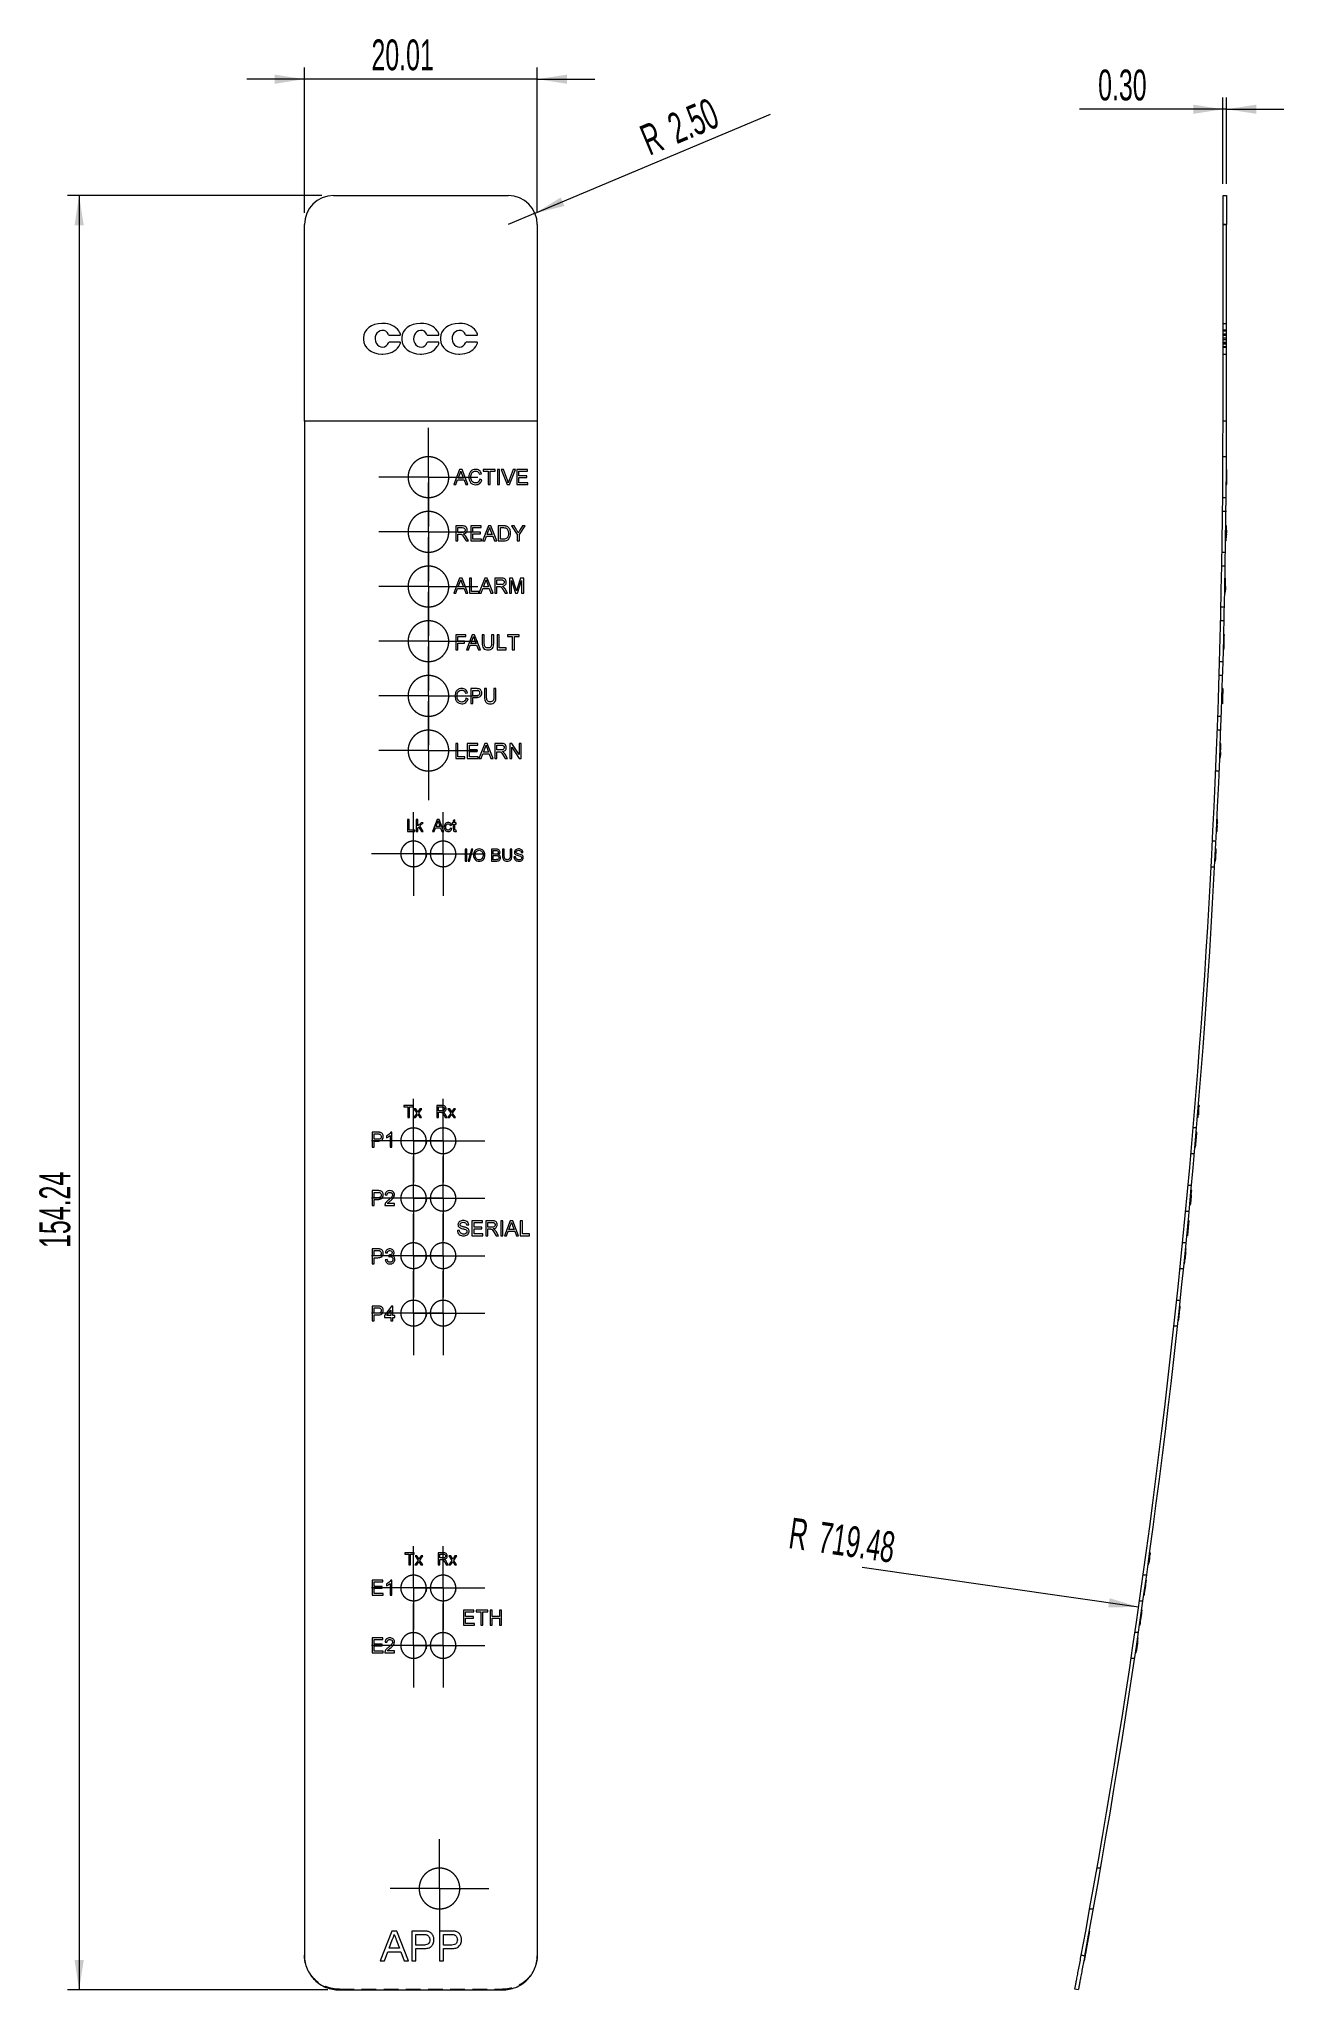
# Model space of a CAD drawing. Header units: millimetres. Extents: x -562 to 210, y 0 to 297.
# Drawn here: x 56 to 163, y 100.9 to 268.6 of the extents above; entities that cross this region are included whole.
import ezdxf

# ---------------------------------------------------------------- set-up
doc = ezdxf.new("R2010")
doc.units = ezdxf.units.MM
doc.linetypes.add('HIDDEN', pattern=[1.905, 1.27, -0.635])
doc.styles.add('SLDTEXTSTYLE2', font='TXT', dxfattribs={"width": 0.605})
doc.dimstyles.new('SLDDIMSTYLE0', dxfattribs={"dimtxt": 2.568319, "dimasz": 2.568319, "dimexe": 0, "dimexo": 0.0625, "dimgap": 0.64208, "dimtad": 2, "dimrnd": 1e-09, "dimzin": 4, "dimdsep": 46, "dimtxsty": 'SLDTEXTSTYLE2', "dimsah": 1, "dimcen": 0.09, "dimadec": 0, "dimazin": 0, "dimtfac": 1, "dimtofl": 0, "dimtmove": 0, "dimatfit": 3, "dimfxl": 1, "dimtolj": 1, "dimtzin": 12, "dimarcsym": 0})
doc.dimstyles.new('SLDDIMSTYLE1', dxfattribs={"dimtxt": 2.568319, "dimasz": 2.568319, "dimexe": 0, "dimexo": 0.0625, "dimgap": 0.64208, "dimtad": 2, "dimrnd": 1e-09, "dimzin": 12, "dimdsep": 46, "dimtxsty": 'SLDTEXTSTYLE2', "dimsah": 1, "dimcen": 0.09, "dimadec": 0, "dimazin": 0, "dimtfac": 1, "dimtofl": 0, "dimtmove": 0, "dimatfit": 3, "dimfxl": 1, "dimtolj": 1, "dimtzin": 12, "dimarcsym": 0})
doc.dimstyles.new('SLDDIMSTYLE2', dxfattribs={"dimtxt": 2.568319, "dimasz": 2.568319, "dimexe": 0, "dimexo": 0.0625, "dimgap": 0.64208, "dimtad": 2, "dimrnd": 1e-09, "dimzin": 12, "dimdsep": 46, "dimtxsty": 'SLDTEXTSTYLE2', "dimsah": 1, "dimcen": 0.09, "dimadec": 0, "dimazin": 0, "dimtfac": 1, "dimtofl": 0, "dimtmove": 0, "dimatfit": 3, "dimfxl": 1, "dimtolj": 1, "dimtzin": 12, "dimarcsym": 0})
doc.dimstyles.new('SLDDIMSTYLE3', dxfattribs={"dimtxt": 2.568319, "dimasz": 2.568319, "dimexe": 0, "dimexo": 0.0625, "dimgap": 0.64208, "dimtad": 2, "dimrnd": 1e-09, "dimzin": 4, "dimdsep": 46, "dimtxsty": 'SLDTEXTSTYLE2', "dimsah": 1, "dimcen": 0.09, "dimadec": 0, "dimazin": 0, "dimtfac": 1, "dimtofl": 0, "dimtmove": 0, "dimatfit": 3, "dimfxl": 1, "dimtolj": 1, "dimtzin": 12, "dimarcsym": 0})
doc.dimstyles.new('SLDDIMSTYLE4', dxfattribs={"dimtxt": 2.568319, "dimasz": 2.568319, "dimexe": 0, "dimexo": 0.0625, "dimgap": 0.64208, "dimtad": 2, "dimrnd": 1e-09, "dimzin": 12, "dimdsep": 46, "dimtxsty": 'SLDTEXTSTYLE2', "dimblk1": 'NONE', "dimblk2": 'NONE', "dimsah": 1, "dimcen": 0.09, "dimadec": 0, "dimazin": 0, "dimtfac": 1, "dimtofl": 0, "dimtmove": 0, "dimatfit": 3, "dimldrblk": 'NONE', "dimfxl": 1, "dimtolj": 1, "dimtzin": 12, "dimarcsym": 0})

msp = doc.modelspace()

# ---------------------------------------------------------------- blocks, each defined once
blk = doc.blocks.new('*D3')
at = {"color": 7, "linetype": 'Continuous', "lineweight": 0}
for q in [(118.88, 262.15), (96.32, 252.67)]:
    blk.add_line((98.63, 253.64), q, dxfattribs=at)
blk.add_solid([(98.63, 253.64), (101.15, 254.27), (100.84, 255)], dxfattribs=at)
at = {"color": 7, "linetype": 'Continuous', "lineweight": 0, "attachment_point": 1, "rotation": 22.7912, "style": 'SLDTEXTSTYLE2'}
for s, insert, char_height in [('2.50', (109.78, 262.01), 2.646), ('R', (107.43, 261.02), 2.65)]:
    blk.add_mtext(s, dxfattribs=dict(at, insert=insert, char_height=char_height))
blk = doc.blocks.new('*D4')
at = {"color": 7, "linetype": 'Continuous', "lineweight": 0}
for p, q in [((78.81, 265.17), (73.87, 265.17)), ((78.81, 253.67), (78.81, 266.17)), ((98.82, 265.17), (78.81, 265.17)), ((98.82, 253.67), (98.82, 266.17)), ((98.82, 265.17), (103.76, 265.17))]:
    blk.add_line(p, q, dxfattribs=at)
for points in [[(78.81, 265.17), (76.24, 265.56), (76.24, 264.77)], [(98.82, 265.17), (101.39, 264.77), (101.39, 265.56)]]:
    blk.add_solid(points, dxfattribs=at)
at = {"color": 7, "linetype": 'Continuous', "lineweight": 0, "insert": (84.57, 268.58), "char_height": 2.646, "attachment_point": 1, "style": 'SLDTEXTSTYLE2'}
blk.add_mtext('20.01', dxfattribs=at)
blk = doc.blocks.new('*D5')
at = {"color": 7, "linetype": 'Continuous', "lineweight": 0}
for p, q in [((80.31, 255.17), (58.44, 255.17)), ((59.44, 255.17), (59.44, 100.93)), ((80.81, 100.93), (58.44, 100.93))]:
    blk.add_line(p, q, dxfattribs=at)
for points in [[(59.44, 255.17), (59.05, 252.6), (59.84, 252.6)], [(59.44, 100.93), (59.84, 103.5), (59.05, 103.5)]]:
    blk.add_solid(points, dxfattribs=at)
at = {"color": 7, "linetype": 'Continuous', "lineweight": 0, "insert": (56.03, 164.71), "char_height": 2.646, "attachment_point": 1, "rotation": 90, "style": 'SLDTEXTSTYLE2'}
blk.add_mtext('154.24', dxfattribs=at)
blk = doc.blocks.new('SW_CENTERMARKSYMBOL_0')
at = {"color": 0, "linetype": 'Continuous', "lineweight": 0}
for p, q in [((0, 2.5), (0, 3.6)), ((0, 0), (0, 2.5)), ((-2.5, 0), (-3.6, 0)), ((0, 0), (-2.5, 0)), ((0, 0), (0, -2.5)), ((0, 0), (2.5, 0)), ((2.5, 0), (3.6, 0)), ((0, -2.5), (0, -3.6))]:
    blk.add_line(p, q, dxfattribs=at)
blk = doc.blocks.new('SW_CENTERMARKSYMBOL_1')
at = {"color": 0, "linetype": 'Continuous', "lineweight": 0}
for p, q in [((0, 2.5), (0, 4.25)), ((0, 0), (0, 2.5)), ((-2.5, 0), (-4.25, 0)), ((0, 0), (-2.5, 0)), ((0, 0), (0, -2.5)), ((0, 0), (2.5, 0)), ((2.5, 0), (4.25, 0)), ((0, -2.5), (0, -4.25))]:
    blk.add_line(p, q, dxfattribs=at)
blk = doc.blocks.new('SW_CENTERMARKSYMBOL_2')
at = {"color": 0, "linetype": 'Continuous', "lineweight": 0}
for p, q in [((0, 2.5), (0, 3.6)), ((0, 0), (0, 2.5)), ((-2.5, 0), (-3.6, 0)), ((0, 0), (-2.5, 0)), ((0, 0), (0, -2.5)), ((0, 0), (2.5, 0)), ((2.5, 0), (3.6, 0)), ((0, -2.5), (0, -3.6))]:
    blk.add_line(p, q, dxfattribs=at)
blk = doc.blocks.new('SW_CENTERMARKSYMBOL_3')
at = {"color": 0, "linetype": 'Continuous', "lineweight": 0}
for p, q in [((0, 2.5), (0, 3.6)), ((0, 0), (0, 2.5)), ((-2.5, 0), (-3.6, 0)), ((0, 0), (-2.5, 0)), ((0, 0), (0, -2.5)), ((0, 0), (2.5, 0)), ((2.5, 0), (3.6, 0)), ((0, -2.5), (0, -3.6))]:
    blk.add_line(p, q, dxfattribs=at)
blk = doc.blocks.new('SW_CENTERMARKSYMBOL_4')
at = {"color": 0, "linetype": 'Continuous', "lineweight": 0}
for p, q in [((0, 2.5), (0, 3.6)), ((0, 0), (0, 2.5)), ((-2.5, 0), (-3.6, 0)), ((0, 0), (-2.5, 0)), ((0, 0), (0, -2.5)), ((0, 0), (2.5, 0)), ((2.5, 0), (3.6, 0)), ((0, -2.5), (0, -3.6))]:
    blk.add_line(p, q, dxfattribs=at)
blk = doc.blocks.new('SW_CENTERMARKSYMBOL_5')
at = {"color": 0, "linetype": 'Continuous', "lineweight": 0}
for p, q in [((0, 2.5), (0, 3.6)), ((0, 0), (0, 2.5)), ((-2.5, 0), (-3.6, 0)), ((0, 0), (-2.5, 0)), ((0, 0), (0, -2.5)), ((0, 0), (2.5, 0)), ((2.5, 0), (3.6, 0)), ((0, -2.5), (0, -3.6))]:
    blk.add_line(p, q, dxfattribs=at)
blk = doc.blocks.new('SW_CENTERMARKSYMBOL_6')
at = {"color": 0, "linetype": 'Continuous', "lineweight": 0}
for p, q in [((0, 2.5), (0, 3.6)), ((0, 0), (0, 2.5)), ((-2.5, 0), (-3.6, 0)), ((0, 0), (-2.5, 0)), ((0, 0), (0, -2.5)), ((0, 0), (2.5, 0)), ((2.5, 0), (3.6, 0)), ((0, -2.5), (0, -3.6))]:
    blk.add_line(p, q, dxfattribs=at)
blk = doc.blocks.new('SW_CENTERMARKSYMBOL_7')
at = {"color": 0, "linetype": 'Continuous', "lineweight": 0}
for p, q in [((0, 2.5), (0, 3.6)), ((0, 0), (0, 2.5)), ((-2.5, 0), (-3.6, 0)), ((0, 0), (-2.5, 0)), ((0, 0), (0, -2.5)), ((0, 0), (2.5, 0)), ((2.5, 0), (3.6, 0)), ((0, -2.5), (0, -3.6))]:
    blk.add_line(p, q, dxfattribs=at)
blk = doc.blocks.new('SW_CENTERMARKSYMBOL_8')
at = {"color": 0, "linetype": 'Continuous', "lineweight": 0}
for p, q in [((0, 2.5), (0, 3.6)), ((0, 0), (0, 2.5)), ((-2.5, 0), (-3.6, 0)), ((0, 0), (-2.5, 0)), ((0, 0), (0, -2.5)), ((0, 0), (2.5, 0)), ((2.5, 0), (3.6, 0)), ((0, -2.5), (0, -3.6))]:
    blk.add_line(p, q, dxfattribs=at)
blk = doc.blocks.new('SW_CENTERMARKSYMBOL_9')
at = {"color": 0, "linetype": 'Continuous', "lineweight": 0}
for p, q in [((0, 2.5), (0, 3.6)), ((0, 0), (0, 2.5)), ((-2.5, 0), (-3.6, 0)), ((0, 0), (-2.5, 0)), ((0, 0), (0, -2.5)), ((0, 0), (2.5, 0)), ((2.5, 0), (3.6, 0)), ((0, -2.5), (0, -3.6))]:
    blk.add_line(p, q, dxfattribs=at)
blk = doc.blocks.new('SW_CENTERMARKSYMBOL_10')
at = {"color": 0, "linetype": 'Continuous', "lineweight": 0}
for p, q in [((0, 2.5), (0, 3.6)), ((0, 0), (0, 2.5)), ((-2.5, 0), (-3.6, 0)), ((0, 0), (-2.5, 0)), ((0, 0), (0, -2.5)), ((0, 0), (2.5, 0)), ((2.5, 0), (3.6, 0)), ((0, -2.5), (0, -3.6))]:
    blk.add_line(p, q, dxfattribs=at)
blk = doc.blocks.new('SW_CENTERMARKSYMBOL_11')
at = {"color": 0, "linetype": 'Continuous', "lineweight": 0}
for p, q in [((0, 2.5), (0, 3.6)), ((0, 0), (0, 2.5)), ((-2.5, 0), (-3.6, 0)), ((0, 0), (-2.5, 0)), ((0, 0), (0, -2.5)), ((0, 0), (2.5, 0)), ((2.5, 0), (3.6, 0)), ((0, -2.5), (0, -3.6))]:
    blk.add_line(p, q, dxfattribs=at)
blk = doc.blocks.new('SW_CENTERMARKSYMBOL_12')
at = {"color": 0, "linetype": 'Continuous', "lineweight": 0}
for p, q in [((0, 2.5), (0, 3.6)), ((0, 0), (0, 2.5)), ((-2.5, 0), (-3.6, 0)), ((0, 0), (-2.5, 0)), ((0, 0), (0, -2.5)), ((0, 0), (2.5, 0)), ((2.5, 0), (3.6, 0)), ((0, -2.5), (0, -3.6))]:
    blk.add_line(p, q, dxfattribs=at)
blk = doc.blocks.new('SW_CENTERMARKSYMBOL_13')
at = {"color": 0, "linetype": 'Continuous', "lineweight": 0}
for p, q in [((0, 2.5), (0, 3.6)), ((0, 0), (0, 2.5)), ((-2.5, 0), (-3.6, 0)), ((0, 0), (-2.5, 0)), ((0, 0), (0, -2.5)), ((0, 0), (2.5, 0)), ((2.5, 0), (3.6, 0)), ((0, -2.5), (0, -3.6))]:
    blk.add_line(p, q, dxfattribs=at)
blk = doc.blocks.new('SW_CENTERMARKSYMBOL_14')
at = {"color": 0, "linetype": 'Continuous', "lineweight": 0}
for p, q in [((0, 2.5), (0, 3.6)), ((0, 0), (0, 2.5)), ((-2.5, 0), (-3.6, 0)), ((0, 0), (-2.5, 0)), ((0, 0), (0, -2.5)), ((0, 0), (2.5, 0)), ((2.5, 0), (3.6, 0)), ((0, -2.5), (0, -3.6))]:
    blk.add_line(p, q, dxfattribs=at)
blk = doc.blocks.new('SW_CENTERMARKSYMBOL_15')
at = {"color": 0, "linetype": 'Continuous', "lineweight": 0}
for p, q in [((0, 2.5), (0, 4.25)), ((0, 0), (0, 2.5)), ((-2.5, 0), (-4.25, 0)), ((0, 0), (-2.5, 0)), ((0, 0), (0, -2.5)), ((0, 0), (2.5, 0)), ((2.5, 0), (4.25, 0)), ((0, -2.5), (0, -4.25))]:
    blk.add_line(p, q, dxfattribs=at)
blk = doc.blocks.new('SW_CENTERMARKSYMBOL_16')
at = {"color": 0, "linetype": 'Continuous', "lineweight": 0}
for p, q in [((0, 2.5), (0, 4.25)), ((0, 0), (0, 2.5)), ((-2.5, 0), (-4.25, 0)), ((0, 0), (-2.5, 0)), ((0, 0), (0, -2.5)), ((0, 0), (2.5, 0)), ((2.5, 0), (4.25, 0)), ((0, -2.5), (0, -4.25))]:
    blk.add_line(p, q, dxfattribs=at)
blk = doc.blocks.new('SW_CENTERMARKSYMBOL_17')
at = {"color": 0, "linetype": 'Continuous', "lineweight": 0}
for p, q in [((0, 2.5), (0, 4.25)), ((0, 0), (0, 2.5)), ((-2.5, 0), (-4.25, 0)), ((0, 0), (-2.5, 0)), ((0, 0), (0, -2.5)), ((0, 0), (2.5, 0)), ((2.5, 0), (4.25, 0)), ((0, -2.5), (0, -4.25))]:
    blk.add_line(p, q, dxfattribs=at)
blk = doc.blocks.new('SW_CENTERMARKSYMBOL_18')
at = {"color": 0, "linetype": 'Continuous', "lineweight": 0}
for p, q in [((0, 2.5), (0, 4.25)), ((0, 0), (0, 2.5)), ((-2.5, 0), (-4.25, 0)), ((0, 0), (-2.5, 0)), ((0, 0), (0, -2.5)), ((0, 0), (2.5, 0)), ((2.5, 0), (4.25, 0)), ((0, -2.5), (0, -4.25))]:
    blk.add_line(p, q, dxfattribs=at)
blk = doc.blocks.new('SW_CENTERMARKSYMBOL_19')
at = {"color": 0, "linetype": 'Continuous', "lineweight": 0}
for p, q in [((0, 2.5), (0, 4.25)), ((0, 0), (0, 2.5)), ((-2.5, 0), (-4.25, 0)), ((0, 0), (-2.5, 0)), ((0, 0), (0, -2.5)), ((0, 0), (2.5, 0)), ((2.5, 0), (4.25, 0)), ((0, -2.5), (0, -4.25))]:
    blk.add_line(p, q, dxfattribs=at)
blk = doc.blocks.new('SW_CENTERMARKSYMBOL_20')
at = {"color": 0, "linetype": 'Continuous', "lineweight": 0}
for p, q in [((0, 2.5), (0, 4.25)), ((0, 0), (0, 2.5)), ((-2.5, 0), (-4.25, 0)), ((0, 0), (-2.5, 0)), ((0, 0), (0, -2.5)), ((0, 0), (2.5, 0)), ((2.5, 0), (4.25, 0)), ((0, -2.5), (0, -4.25))]:
    blk.add_line(p, q, dxfattribs=at)
blk = doc.blocks.new('*D27')
at = {"color": 7, "linetype": 'Continuous', "lineweight": 0}
for p, q in [((157.76, 256.17), (157.76, 263.58)), ((158.06, 256.17), (158.06, 263.58)), ((157.76, 262.58), (145.44, 262.58)), ((158.06, 262.58), (157.76, 262.58)), ((158.06, 262.58), (163, 262.58))]:
    blk.add_line(p, q, dxfattribs=at)
for points in [[(157.76, 262.58), (155.2, 262.98), (155.2, 262.19)], [(158.06, 262.58), (160.63, 262.19), (160.63, 262.98)]]:
    blk.add_solid(points, dxfattribs=at)
at = {"color": 7, "linetype": 'Continuous', "lineweight": 0, "insert": (147.03, 265.99), "char_height": 2.646, "attachment_point": 1, "style": 'SLDTEXTSTYLE2'}
blk.add_mtext('0.30', dxfattribs=at)
blk = doc.blocks.new('*D29')
at = {"color": 7, "linetype": 'Continuous', "lineweight": 0, "attachment_point": 1, "rotation": 351.8559, "style": 'SLDTEXTSTYLE2'}
for s, insert, char_height in [('R', (120.71, 141.55), 2.65), ('719.48', (123.23, 141.19), 2.646)]:
    blk.add_mtext(s, dxfattribs=dict(at, insert=insert, char_height=char_height))
blk = doc.blocks.new('_NONE')

# ---------------------------------------------------------------- dimensions: what is measured, and where the dimension line sits
at = {"color": 7, "linetype": 'Continuous', "lineweight": 0}
for base, p1, p2, dimstyle, picture, middle in [((78.811, 265.17), (98.821, 252.67), (78.811, 252.67), 'SLDDIMSTYLE1', '*D4', (88.975, 265.17)), ((157.763, 262.582), (158.063, 255.17), (157.763, 255.17), 'SLDDIMSTYLE3', '*D27', (150.455, 262.582))]:
    dim = msp.add_linear_dim(base=base, p1=p1, p2=p2, dimstyle=dimstyle, dxfattribs=at)
    dim.commit()
    dim.dimension.update_dxf_attribs({"geometry": picture, "text_midpoint": middle, "dimtype": 160})
for center, mpoint, dimstyle, picture, middle in [((96.321, 252.67), (98.625, 253.638), 'SLDDIMSTYLE0', '*D3', (113.178, 259.753)), ((-561.717, 235.77), (0, 0), 'SLDDIMSTYLE4', '*D29', (126.738, 137.247))]:
    dim = msp.add_radius_dim(center=center, mpoint=mpoint, dimstyle=dimstyle, dxfattribs=at)
    dim.commit()
    dim.dimension.update_dxf_attribs({"geometry": picture, "text_midpoint": middle, "dimtype": 164})
dim = msp.add_linear_dim(base=(59.445, 100.927), p1=(81.311, 255.17), p2=(81.811, 100.927), angle=90, dimstyle='SLDDIMSTYLE2', dxfattribs=at)
dim.commit()
dim.dimension.update_dxf_attribs({"geometry": '*D5', "text_midpoint": (59.445, 170.097), "dimtype": 160})

# ---------------------------------------------------------------- linework, layer by layer
at = {"color": 7, "linetype": 'Continuous', "lineweight": 15}
for p, q in [((81.311, 255.17), (96.321, 255.17)), ((157.763, 255.17), (158.063, 255.17)), ((157.763, 252.67), (157.763, 255.17)), ((158.063, 255.17), (158.063, 252.67)), ((78.811, 235.77), (78.811, 252.67)), ((98.821, 252.67), (98.821, 235.77)), ((157.763, 235.77), (157.763, 252.67)), ((158.063, 252.67), (157.763, 252.67)), ((158.063, 235.77), (158.063, 252.67)), ((85.554, 244.177), (85.46, 244.177)), ((86.091, 243.166), (87.027, 243.166)), ((88.862, 244.177), (88.769, 244.177)), ((89.4, 243.166), (90.336, 243.166)), ((92.171, 244.177), (92.077, 244.177)), ((92.708, 243.166), (93.644, 243.166)), ((157.763, 243.581), (157.726, 243.581)), ((158.101, 243.581), (158.063, 243.581)), ((83.875, 242.926), (83.875, 242.796)), ((85.46, 241.545), (85.554, 241.545)), ((87.023, 242.559), (86.091, 242.559)), ((87.183, 242.926), (87.183, 242.796)), ((88.769, 241.545), (88.862, 241.545)), ((90.331, 242.559), (89.4, 242.559)), ((90.491, 242.926), (90.491, 242.796)), ((92.077, 241.545), (92.171, 241.545)), ((93.639, 242.559), (92.708, 242.559)), ((157.726, 242.144), (157.763, 242.144)), ((158.063, 242.144), (158.101, 242.144)), ((98.821, 235.77), (78.811, 235.77)), ((78.811, 235.77), (78.811, 103.876)), ((98.821, 235.77), (98.821, 103.876)), ((158.063, 235.77), (157.763, 235.77)), ((92.148, 231.612), (91.638, 230.328)), ((92.352, 231.612), (92.148, 231.612)), ((92.862, 230.328), (92.352, 231.612)), ((95.189, 231.612), (94.184, 231.612)), ((94.184, 231.612), (94.184, 231.464)), ((94.184, 231.464), (94.596, 231.464)), ((94.596, 231.464), (94.596, 230.328)), ((94.777, 231.464), (95.189, 231.464)), ((94.777, 230.328), (94.777, 231.464)), ((95.189, 231.464), (95.189, 231.612)), ((95.584, 231.612), (95.403, 231.612)), ((95.403, 231.612), (95.403, 230.328)), ((95.584, 230.328), (95.584, 231.612)), ((95.717, 231.612), (96.235, 230.328)), ((95.913, 231.612), (95.717, 231.612)), ((96.262, 230.692), (95.913, 231.612)), ((96.753, 231.612), (96.403, 230.692)), ((96.431, 230.328), (96.949, 231.612)), ((96.949, 231.612), (96.753, 231.612)), ((97.066, 231.612), (97.066, 230.328)), ((97.971, 231.612), (97.066, 231.612)), ((97.247, 231.464), (97.971, 231.464)), ((97.247, 231.069), (97.247, 231.464)), ((97.971, 231.464), (97.971, 231.612)), ((158.101, 231.612), (158.051, 231.612)), ((158.102, 231.629), (158.052, 231.629)), ((91.638, 230.328), (91.83, 230.328)), ((91.83, 230.328), (91.976, 230.723)), ((91.976, 230.723), (92.524, 230.723)), ((92.031, 230.872), (92.162, 231.227)), ((92.469, 230.872), (92.031, 230.872)), ((92.344, 231.209), (92.469, 230.872)), ((92.524, 230.723), (92.67, 230.328)), ((92.67, 230.328), (92.862, 230.328)), ((93.839, 231.217), (94.02, 231.256)), ((94.053, 230.739), (93.872, 230.781)), ((94.596, 230.328), (94.777, 230.328)), ((95.403, 230.328), (95.584, 230.328)), ((96.235, 230.328), (96.431, 230.328)), ((97.066, 230.328), (98.004, 230.328)), ((97.922, 231.069), (97.247, 231.069)), ((97.247, 230.921), (97.922, 230.921)), ((97.247, 230.476), (97.247, 230.921)), ((98.004, 230.476), (97.247, 230.476)), ((97.922, 230.921), (97.922, 231.069)), ((98.004, 230.328), (98.004, 230.476)), ((158.093, 230.328), (158.043, 230.328)), ((158.093, 230.312), (158.043, 230.312)), ((91.814, 226.77), (91.814, 225.486)), ((92.371, 226.77), (91.814, 226.77)), ((91.995, 226.622), (92.378, 226.622)), ((91.995, 226.21), (91.995, 226.622)), ((93.098, 226.77), (93.098, 225.486)), ((94.003, 226.77), (93.098, 226.77)), ((93.279, 226.622), (94.003, 226.622)), ((93.279, 226.227), (93.279, 226.622)), ((94.003, 226.622), (94.003, 226.77)), ((94.617, 226.77), (94.108, 225.486)), ((94.5, 226.029), (94.632, 226.385)), ((94.822, 226.77), (94.617, 226.77)), ((95.332, 225.486), (94.822, 226.77)), ((95.469, 226.77), (95.469, 225.486)), ((95.908, 226.77), (95.469, 226.77)), ((95.65, 226.622), (95.91, 226.622)), ((95.65, 225.634), (95.65, 226.622)), ((96.821, 226.77), (96.606, 226.77)), ((96.606, 226.77), (97.1, 226.03)), ((97.07, 226.377), (96.821, 226.77)), ((97.281, 226.03), (97.775, 226.77)), ((97.561, 226.77), (97.322, 226.392)), ((97.775, 226.77), (97.561, 226.77)), ((91.814, 225.486), (91.995, 225.486)), ((92.339, 226.21), (91.995, 226.21)), ((91.995, 226.062), (92.18, 226.062)), ((91.995, 225.486), (91.995, 226.062)), ((92.539, 225.757), (92.699, 225.486)), ((92.907, 225.486), (92.696, 225.84)), ((92.699, 225.486), (92.907, 225.486)), ((93.098, 225.486), (94.036, 225.486)), ((93.954, 226.227), (93.279, 226.227)), ((93.279, 226.078), (93.954, 226.078)), ((93.279, 225.634), (93.279, 226.078)), ((94.036, 225.634), (93.279, 225.634)), ((93.954, 226.078), (93.954, 226.227)), ((94.036, 225.486), (94.036, 225.634)), ((94.108, 225.486), (94.3, 225.486)), ((94.3, 225.486), (94.446, 225.881)), ((94.446, 225.881), (94.993, 225.881)), ((94.939, 226.029), (94.5, 226.029)), ((94.814, 226.367), (94.939, 226.029)), ((94.993, 225.881), (95.139, 225.486)), ((95.139, 225.486), (95.332, 225.486)), ((95.469, 225.486), (95.929, 225.486)), ((95.914, 225.634), (95.65, 225.634)), ((97.1, 226.03), (97.1, 225.486)), ((97.1, 225.486), (97.281, 225.486)), ((97.281, 225.486), (97.281, 226.03)), ((158.04, 225.486), (157.99, 225.486)), ((92.148, 222.28), (91.638, 220.996)), ((91.83, 220.996), (91.976, 221.391)), ((91.976, 221.391), (92.524, 221.391)), ((92.031, 221.539), (92.162, 221.895)), ((92.469, 221.539), (92.031, 221.539)), ((92.352, 222.28), (92.148, 222.28)), ((92.344, 221.877), (92.469, 221.539)), ((92.862, 220.996), (92.352, 222.28)), ((92.524, 221.391), (92.67, 220.996)), ((92.999, 222.28), (92.999, 220.996)), ((93.18, 222.28), (92.999, 222.28)), ((93.18, 221.144), (93.18, 222.28)), ((94.321, 222.28), (93.811, 220.996)), ((94.003, 220.996), (94.149, 221.391)), ((94.149, 221.391), (94.697, 221.391)), ((94.204, 221.539), (94.335, 221.895)), ((94.642, 221.539), (94.204, 221.539)), ((94.525, 222.28), (94.321, 222.28)), ((94.518, 221.877), (94.642, 221.539)), ((95.035, 220.996), (94.525, 222.28)), ((94.697, 221.391), (94.843, 220.996)), ((95.172, 222.28), (95.172, 220.996)), ((95.729, 222.28), (95.172, 222.28)), ((95.353, 222.132), (95.736, 222.132)), ((95.353, 221.72), (95.353, 222.132)), ((95.697, 221.72), (95.353, 221.72)), ((95.353, 221.572), (95.539, 221.572)), ((95.353, 220.996), (95.353, 221.572)), ((96.424, 222.28), (96.424, 220.996)), ((96.696, 222.28), (96.424, 222.28)), ((96.605, 222.082), (96.945, 220.996)), ((96.605, 220.996), (96.605, 222.082)), ((96.983, 221.379), (96.696, 222.28)), ((97.388, 222.28), (97.104, 221.394)), ((97.135, 220.996), (97.477, 222.082)), ((97.658, 222.28), (97.388, 222.28)), ((97.477, 222.082), (97.477, 220.996)), ((97.658, 220.996), (97.658, 222.28)), ((91.638, 220.996), (91.83, 220.996)), ((92.67, 220.996), (92.862, 220.996)), ((92.999, 220.996), (93.789, 220.996)), ((93.789, 221.144), (93.18, 221.144)), ((93.789, 220.996), (93.789, 221.144)), ((93.811, 220.996), (94.003, 220.996)), ((94.843, 220.996), (95.035, 220.996)), ((95.172, 220.996), (95.353, 220.996)), ((95.898, 221.267), (96.058, 220.996)), ((96.265, 220.996), (96.055, 221.35)), ((96.058, 220.996), (96.265, 220.996)), ((96.424, 220.996), (96.605, 220.996)), ((96.945, 220.996), (97.135, 220.996)), ((97.477, 220.996), (97.658, 220.996)), ((157.962, 220.996), (157.912, 220.996)), ((91.814, 217.412), (91.814, 216.128)), ((92.67, 217.412), (91.814, 217.412)), ((91.995, 217.264), (92.67, 217.264)), ((91.995, 216.852), (91.995, 217.264)), ((92.571, 216.852), (91.995, 216.852)), ((91.995, 216.704), (92.571, 216.704)), ((91.995, 216.128), (91.995, 216.704)), ((92.571, 216.704), (92.571, 216.852)), ((92.67, 217.264), (92.67, 217.412)), ((93.234, 217.412), (92.725, 216.128)), ((92.917, 216.128), (93.063, 216.523)), ((93.063, 216.523), (93.61, 216.523)), ((93.117, 216.671), (93.249, 217.026)), ((93.556, 216.671), (93.117, 216.671)), ((93.439, 217.412), (93.234, 217.412)), ((93.431, 217.008), (93.556, 216.671)), ((93.949, 216.128), (93.439, 217.412)), ((93.61, 216.523), (93.756, 216.128)), ((94.086, 217.412), (94.086, 216.673)), ((94.267, 217.412), (94.086, 217.412)), ((94.267, 216.681), (94.267, 217.412)), ((95.073, 217.412), (94.892, 217.412)), ((94.892, 217.412), (94.892, 216.681)), ((95.073, 216.673), (95.073, 217.412)), ((95.37, 217.412), (95.37, 216.128)), ((95.551, 217.412), (95.37, 217.412)), ((95.551, 216.276), (95.551, 217.412)), ((96.259, 217.412), (96.259, 217.264)), ((97.263, 217.412), (96.259, 217.412)), ((96.259, 217.264), (96.67, 217.264)), ((96.67, 217.264), (96.67, 216.128)), ((96.852, 217.264), (97.263, 217.264)), ((96.852, 216.128), (96.852, 217.264)), ((97.263, 217.264), (97.263, 217.412)), ((91.814, 216.128), (91.995, 216.128)), ((92.725, 216.128), (92.917, 216.128)), ((93.756, 216.128), (93.949, 216.128)), ((95.37, 216.128), (96.16, 216.128)), ((96.16, 216.276), (95.551, 216.276)), ((96.16, 216.128), (96.16, 216.276)), ((96.67, 216.128), (96.852, 216.128)), ((157.845, 216.128), (157.795, 216.128)), ((157.845, 216.111), (157.795, 216.111)), ((92.653, 212.388), (92.834, 212.427)), ((92.867, 211.91), (92.686, 211.953)), ((93.098, 212.784), (93.098, 211.499)), ((93.57, 212.784), (93.098, 212.784)), ((93.098, 211.499), (93.279, 211.499)), ((93.279, 212.635), (93.586, 212.635)), ((93.279, 212.174), (93.279, 212.635)), ((93.589, 212.174), (93.279, 212.174)), ((93.279, 212.026), (93.594, 212.026)), ((93.279, 211.499), (93.279, 212.026)), ((94.283, 212.784), (94.283, 212.045)), ((94.464, 212.784), (94.283, 212.784)), ((94.464, 212.053), (94.464, 212.784)), ((95.271, 212.784), (95.09, 212.784)), ((95.09, 212.784), (95.09, 212.053)), ((95.271, 212.045), (95.271, 212.784)), ((157.704, 211.483), (157.654, 211.483)), ((157.726, 212.151), (157.676, 212.151)), ((91.995, 208.068), (91.814, 208.068)), ((91.814, 208.068), (91.814, 206.784)), ((91.995, 206.932), (91.995, 208.068)), ((93.707, 208.068), (92.802, 208.068)), ((92.802, 208.068), (92.802, 206.784)), ((93.707, 207.92), (93.707, 208.068)), ((94.321, 208.068), (93.811, 206.784)), ((94.525, 208.068), (94.321, 208.068)), ((95.035, 206.784), (94.525, 208.068)), ((95.172, 208.068), (95.172, 206.784)), ((95.729, 208.068), (95.172, 208.068)), ((96.648, 208.068), (96.456, 208.068)), ((96.456, 208.068), (96.456, 206.784)), ((97.263, 207.11), (96.648, 208.068)), ((97.263, 208.068), (97.263, 207.11)), ((97.444, 208.068), (97.263, 208.068)), ((97.444, 206.784), (97.444, 208.068)), ((91.814, 206.784), (92.604, 206.784)), ((92.604, 206.932), (91.995, 206.932)), ((92.604, 206.784), (92.604, 206.932)), ((92.802, 206.784), (93.74, 206.784)), ((92.983, 207.92), (93.707, 207.92)), ((92.983, 207.525), (92.983, 207.92)), ((93.658, 207.525), (92.983, 207.525)), ((92.983, 207.377), (93.658, 207.377)), ((92.983, 206.932), (92.983, 207.377)), ((93.74, 206.932), (92.983, 206.932)), ((93.658, 207.377), (93.658, 207.525)), ((93.74, 206.784), (93.74, 206.932)), ((93.811, 206.784), (94.003, 206.784)), ((94.003, 206.784), (94.149, 207.179)), ((94.149, 207.179), (94.697, 207.179)), ((94.204, 207.327), (94.335, 207.683)), ((94.642, 207.327), (94.204, 207.327)), ((94.518, 207.665), (94.642, 207.327)), ((94.697, 207.179), (94.843, 206.784)), ((94.843, 206.784), (95.035, 206.784)), ((95.172, 206.784), (95.353, 206.784)), ((95.353, 207.92), (95.736, 207.92)), ((95.353, 207.509), (95.353, 207.92)), ((95.697, 207.509), (95.353, 207.509)), ((95.353, 207.36), (95.539, 207.36)), ((95.353, 206.784), (95.353, 207.36)), ((95.898, 207.055), (96.058, 206.784)), ((96.265, 206.784), (96.055, 207.139)), ((96.058, 206.784), (96.265, 206.784)), ((96.456, 206.784), (96.638, 206.784)), ((96.638, 207.742), (97.253, 206.784)), ((96.638, 206.784), (96.638, 207.742)), ((97.253, 206.784), (97.444, 206.784)), ((157.53, 206.784), (157.48, 206.784)), ((87.654, 201.539), (87.654, 200.511)), ((87.799, 201.539), (87.654, 201.539)), ((87.799, 200.63), (87.799, 201.539)), ((88.421, 201.539), (88.421, 200.511)), ((88.552, 201.539), (88.421, 201.539)), ((88.552, 200.994), (88.552, 201.539)), ((88.828, 201.262), (88.552, 200.994)), ((88.723, 200.981), (89.011, 201.262)), ((89.011, 201.262), (88.828, 201.262)), ((90.214, 201.539), (89.806, 200.511)), ((90.377, 201.539), (90.214, 201.539)), ((90.785, 200.511), (90.377, 201.539)), ((91.514, 201.262), (91.514, 201.143)), ((91.606, 201.262), (91.514, 201.262)), ((91.737, 201.52), (91.606, 201.445)), ((91.606, 201.445), (91.606, 201.262)), ((91.737, 201.262), (91.737, 201.52)), ((91.856, 201.262), (91.737, 201.262)), ((91.856, 201.143), (91.856, 201.262)), ((157.299, 201.539), (157.249, 201.539)), ((87.654, 200.511), (88.287, 200.511)), ((88.287, 200.63), (87.799, 200.63)), ((88.287, 200.511), (88.287, 200.63)), ((88.421, 200.511), (88.552, 200.511)), ((88.552, 200.815), (88.628, 200.889)), ((88.552, 200.511), (88.552, 200.815)), ((88.628, 200.889), (88.87, 200.511)), ((89.024, 200.511), (88.723, 200.981)), ((88.87, 200.511), (89.024, 200.511)), ((89.806, 200.511), (89.959, 200.511)), ((89.959, 200.511), (90.076, 200.827)), ((90.076, 200.827), (90.514, 200.827)), ((90.12, 200.946), (90.225, 201.23)), ((90.471, 200.946), (90.12, 200.946)), ((90.371, 201.216), (90.471, 200.946)), ((90.514, 200.827), (90.631, 200.511)), ((90.631, 200.511), (90.785, 200.511)), ((91.329, 201.025), (91.461, 201.038)), ((91.474, 200.775), (91.342, 200.788)), ((91.514, 201.143), (91.606, 201.143)), ((91.606, 201.143), (91.606, 200.722)), ((91.737, 201.143), (91.856, 201.143)), ((91.737, 200.717), (91.737, 201.143)), ((91.869, 200.509), (91.856, 200.62)), ((157.249, 200.511), (157.199, 200.511)), ((157.249, 200.498), (157.199, 200.498)), ((92.615, 198.991), (92.615, 197.963)), ((92.76, 198.991), (92.615, 198.991)), ((92.615, 197.963), (92.76, 197.963)), ((92.76, 197.963), (92.76, 198.991)), ((93.168, 198.991), (92.878, 197.963)), ((92.878, 197.963), (92.987, 197.963)), ((92.987, 197.963), (93.277, 198.991)), ((93.277, 198.991), (93.168, 198.991)), ((94.893, 198.991), (94.893, 197.963)), ((95.278, 198.991), (94.893, 198.991)), ((94.893, 197.963), (95.279, 197.963)), ((95.038, 198.872), (95.234, 198.872)), ((95.038, 198.556), (95.038, 198.872)), ((95.25, 198.556), (95.038, 198.556)), ((95.038, 198.438), (95.265, 198.438)), ((95.038, 198.082), (95.038, 198.438)), ((95.281, 198.082), (95.038, 198.082)), ((95.842, 198.991), (95.842, 198.4)), ((95.987, 198.991), (95.842, 198.991)), ((95.987, 198.406), (95.987, 198.991)), ((96.632, 198.991), (96.487, 198.991)), ((96.487, 198.991), (96.487, 198.406)), ((96.632, 198.4), (96.632, 198.991)), ((96.961, 198.319), (96.816, 198.319)), ((97.448, 198.701), (97.593, 198.701)), ((157.119, 197.95), (157.069, 197.95)), ((157.12, 197.963), (157.07, 197.963)), ((87.354, 176.947), (87.354, 176.828)), ((88.158, 176.947), (87.354, 176.947)), ((87.354, 176.828), (87.684, 176.828)), ((87.684, 176.828), (87.684, 175.92)), ((87.828, 176.828), (88.158, 176.828)), ((87.828, 175.92), (87.828, 176.828)), ((88.158, 176.828), (88.158, 176.947)), ((88.474, 176.295), (88.21, 175.92)), ((88.224, 176.67), (88.474, 176.295)), ((88.381, 176.67), (88.224, 176.67)), ((88.368, 175.92), (88.551, 176.18)), ((88.503, 176.488), (88.381, 176.67)), ((88.551, 176.18), (88.578, 176.139)), ((88.578, 176.139), (88.724, 175.92)), ((88.737, 176.67), (88.605, 176.483)), ((88.632, 176.295), (88.895, 176.67)), ((88.882, 175.92), (88.632, 176.295)), ((88.895, 176.67), (88.737, 176.67)), ((90.199, 176.947), (90.199, 175.92)), ((90.645, 176.947), (90.199, 176.947)), ((90.344, 176.828), (90.65, 176.828)), ((90.344, 176.499), (90.344, 176.828)), ((90.619, 176.499), (90.344, 176.499)), ((90.344, 176.381), (90.492, 176.381)), ((90.344, 175.92), (90.344, 176.381)), ((90.78, 176.137), (90.908, 175.92)), ((91.074, 175.92), (90.905, 176.203)), ((91.385, 176.295), (91.121, 175.92)), ((91.134, 176.67), (91.385, 176.295)), ((91.292, 176.67), (91.134, 176.67)), ((91.279, 175.92), (91.461, 176.18)), ((91.414, 176.488), (91.292, 176.67)), ((91.461, 176.18), (91.489, 176.139)), ((91.489, 176.139), (91.635, 175.92)), ((91.648, 176.67), (91.516, 176.483)), ((91.542, 176.295), (91.806, 176.67)), ((91.793, 175.92), (91.542, 176.295)), ((91.806, 176.67), (91.648, 176.67)), ((155.696, 176.828), (155.646, 176.828)), ((155.706, 176.947), (155.656, 176.947)), ((84.634, 174.653), (84.634, 173.368)), ((85.105, 174.653), (84.634, 174.653)), ((84.815, 174.504), (85.121, 174.504)), ((84.815, 174.044), (84.815, 174.504)), ((86.329, 174.653), (86.223, 174.653)), ((86.329, 173.368), (86.329, 174.653)), ((87.684, 175.92), (87.828, 175.92)), ((88.21, 175.92), (88.368, 175.92)), ((88.724, 175.92), (88.882, 175.92)), ((90.199, 175.92), (90.344, 175.92)), ((90.908, 175.92), (91.074, 175.92)), ((91.121, 175.92), (91.279, 175.92)), ((91.635, 175.92), (91.793, 175.92)), ((155.514, 174.653), (155.464, 174.653)), ((155.621, 175.92), (155.571, 175.92)), ((84.634, 173.368), (84.815, 173.368)), ((85.125, 174.044), (84.815, 174.044)), ((84.815, 173.895), (85.129, 173.895)), ((84.815, 173.368), (84.815, 173.895)), ((85.868, 174.332), (85.868, 174.18)), ((86.165, 174.369), (86.165, 173.368)), ((86.165, 173.368), (86.329, 173.368)), ((155.404, 173.368), (155.353, 173.368)), ((84.634, 169.635), (84.634, 168.351)), ((85.105, 169.635), (84.634, 169.635)), ((84.815, 169.487), (85.121, 169.487)), ((84.815, 169.026), (84.815, 169.487)), ((155.069, 169.635), (155.019, 169.635)), ((84.634, 168.351), (84.815, 168.351)), ((85.125, 169.026), (84.815, 169.026)), ((84.815, 168.878), (85.129, 168.878)), ((84.815, 168.351), (84.815, 168.878)), ((85.72, 168.351), (86.56, 168.351)), ((85.737, 169.273), (85.901, 169.256)), ((86.56, 168.515), (85.932, 168.515)), ((86.56, 168.351), (86.56, 168.515)), ((154.949, 168.351), (154.899, 168.351)), ((92.137, 166.207), (91.956, 166.207)), ((92.746, 166.684), (92.927, 166.684)), ((93.207, 167.047), (93.207, 165.762)), ((94.113, 167.047), (93.207, 167.047)), ((93.388, 166.898), (94.113, 166.898)), ((93.388, 166.503), (93.388, 166.898)), ((94.063, 166.503), (93.388, 166.503)), ((93.388, 166.355), (94.063, 166.355)), ((93.388, 165.911), (93.388, 166.355)), ((94.063, 166.355), (94.063, 166.503)), ((94.113, 166.898), (94.113, 167.047)), ((94.393, 167.047), (94.393, 165.762)), ((94.95, 167.047), (94.393, 167.047)), ((94.574, 166.898), (94.957, 166.898)), ((94.574, 166.487), (94.574, 166.898)), ((94.918, 166.487), (94.574, 166.487)), ((94.574, 166.339), (94.759, 166.339)), ((94.574, 165.762), (94.574, 166.339)), ((95.118, 166.034), (95.278, 165.762)), ((95.486, 165.762), (95.275, 166.117)), ((95.874, 167.047), (95.693, 167.047)), ((95.693, 167.047), (95.693, 165.762)), ((95.874, 165.762), (95.874, 167.047)), ((96.505, 167.047), (95.995, 165.762)), ((96.187, 165.762), (96.333, 166.158)), ((96.333, 166.158), (96.881, 166.158)), ((96.388, 166.306), (96.519, 166.661)), ((96.826, 166.306), (96.388, 166.306)), ((96.709, 167.047), (96.505, 167.047)), ((96.701, 166.643), (96.826, 166.306)), ((97.219, 165.762), (96.709, 167.047)), ((96.881, 166.158), (97.027, 165.762)), ((97.356, 167.047), (97.356, 165.762)), ((97.537, 167.047), (97.356, 167.047)), ((97.537, 165.911), (97.537, 167.047)), ((154.744, 166.207), (154.694, 166.207)), ((154.753, 166.292), (154.702, 166.292)), ((154.766, 166.434), (154.716, 166.434)), ((154.793, 166.711), (154.743, 166.711)), ((154.827, 167.063), (154.777, 167.063)), ((84.634, 164.629), (84.634, 163.345)), ((85.105, 164.629), (84.634, 164.629)), ((84.815, 164.481), (85.121, 164.481)), ((84.815, 164.02), (84.815, 164.481)), ((93.207, 165.762), (94.146, 165.762)), ((94.146, 165.911), (93.388, 165.911)), ((94.146, 165.762), (94.146, 165.911)), ((94.393, 165.762), (94.574, 165.762)), ((95.278, 165.762), (95.486, 165.762)), ((95.693, 165.762), (95.874, 165.762)), ((95.995, 165.762), (96.187, 165.762)), ((97.027, 165.762), (97.219, 165.762)), ((97.356, 165.762), (98.146, 165.762)), ((98.146, 165.911), (97.537, 165.911)), ((98.146, 165.762), (98.146, 165.911)), ((154.589, 164.629), (154.539, 164.629)), ((154.699, 165.746), (154.649, 165.746)), ((84.634, 163.345), (84.815, 163.345)), ((85.125, 164.02), (84.815, 164.02)), ((84.815, 163.872), (85.129, 163.872)), ((84.815, 163.345), (84.815, 163.872)), ((85.918, 163.707), (85.753, 163.691)), ((85.77, 164.3), (85.934, 164.284)), ((86.081, 164.102), (86.064, 163.954)), ((154.459, 163.329), (154.409, 163.329)), ((154.461, 163.345), (154.411, 163.345)), ((84.634, 159.713), (84.634, 158.429)), ((85.105, 159.713), (84.634, 159.713)), ((84.815, 159.565), (85.121, 159.565)), ((84.815, 159.104), (84.815, 159.565)), ((86.297, 159.697), (85.687, 158.907)), ((85.891, 158.907), (86.247, 159.369)), ((86.247, 159.369), (86.247, 158.907)), ((86.412, 159.697), (86.297, 159.697)), ((86.412, 158.907), (86.412, 159.697)), ((154.084, 159.713), (154.034, 159.713)), ((84.634, 158.429), (84.815, 158.429)), ((85.125, 159.104), (84.815, 159.104)), ((84.815, 158.956), (85.129, 158.956)), ((84.815, 158.429), (84.815, 158.956)), ((85.687, 158.907), (85.687, 158.742)), ((85.687, 158.742), (86.247, 158.742)), ((86.247, 158.907), (85.891, 158.907)), ((86.247, 158.742), (86.247, 158.429)), ((86.247, 158.429), (86.412, 158.429)), ((86.576, 158.907), (86.412, 158.907)), ((86.412, 158.742), (86.576, 158.742)), ((86.412, 158.429), (86.412, 158.742)), ((86.576, 158.742), (86.576, 158.907)), ((153.947, 158.429), (153.896, 158.429)), ((87.45, 138.509), (87.45, 138.39)), ((88.253, 138.509), (87.45, 138.509)), ((87.45, 138.39), (87.779, 138.39)), ((87.779, 138.39), (87.779, 137.481)), ((87.924, 138.39), (88.253, 138.39)), ((87.924, 137.481), (87.924, 138.39)), ((88.253, 138.39), (88.253, 138.509)), ((88.57, 137.857), (88.306, 137.481)), ((88.319, 138.232), (88.57, 137.857)), ((88.477, 138.232), (88.319, 138.232)), ((88.464, 137.481), (88.646, 137.741)), ((88.599, 138.05), (88.477, 138.232)), ((88.646, 137.741), (88.674, 137.701)), ((88.674, 137.701), (88.82, 137.481)), ((88.833, 138.232), (88.701, 138.044)), ((88.727, 137.857), (88.991, 138.232)), ((88.978, 137.481), (88.727, 137.857)), ((88.991, 138.232), (88.833, 138.232)), ((90.295, 138.509), (90.295, 137.481)), ((90.741, 138.509), (90.295, 138.509)), ((90.44, 138.39), (90.746, 138.39)), ((90.44, 138.061), (90.44, 138.39)), ((90.715, 138.061), (90.44, 138.061)), ((90.44, 137.942), (90.588, 137.942)), ((90.44, 137.481), (90.44, 137.942)), ((90.875, 137.698), (91.003, 137.481)), ((91.169, 137.481), (91.001, 137.765)), ((91.48, 137.857), (91.217, 137.481)), ((91.23, 138.232), (91.48, 137.857)), ((91.388, 138.232), (91.23, 138.232)), ((91.375, 137.481), (91.557, 137.741)), ((91.51, 138.05), (91.388, 138.232)), ((91.557, 137.741), (91.585, 137.701)), ((91.585, 137.701), (91.731, 137.481)), ((91.744, 138.232), (91.612, 138.044)), ((91.638, 137.857), (91.901, 138.232)), ((91.889, 137.481), (91.638, 137.857)), ((91.901, 138.232), (91.744, 138.232)), ((151.496, 138.39), (151.446, 138.39)), ((151.512, 138.509), (151.462, 138.509)), ((84.634, 136.148), (84.634, 134.863)), ((85.539, 136.148), (84.634, 136.148)), ((84.815, 135.999), (85.539, 135.999)), ((84.815, 135.604), (84.815, 135.999)), ((85.539, 135.999), (85.539, 136.148)), ((86.165, 135.864), (86.165, 134.863)), ((86.329, 136.148), (86.223, 136.148)), ((86.329, 134.863), (86.329, 136.148)), ((87.779, 137.481), (87.924, 137.481)), ((88.306, 137.481), (88.464, 137.481)), ((88.82, 137.481), (88.978, 137.481)), ((90.295, 137.481), (90.44, 137.481)), ((91.003, 137.481), (91.169, 137.481)), ((91.217, 137.481), (91.375, 137.481)), ((91.731, 137.481), (91.889, 137.481)), ((151.186, 136.148), (151.136, 136.148)), ((151.372, 137.481), (151.321, 137.481)), ((84.634, 134.863), (85.572, 134.863)), ((85.49, 135.604), (84.815, 135.604)), ((84.815, 135.456), (85.49, 135.456)), ((84.815, 135.012), (84.815, 135.456)), ((85.572, 135.012), (84.815, 135.012)), ((85.49, 135.456), (85.49, 135.604)), ((85.572, 134.863), (85.572, 135.012)), ((85.868, 135.826), (85.868, 135.675)), ((86.165, 134.863), (86.329, 134.863)), ((151.006, 134.863), (150.955, 134.863)), ((92.474, 133.567), (92.474, 132.283)), ((93.379, 133.567), (92.474, 133.567)), ((92.655, 133.419), (93.379, 133.419)), ((92.655, 133.024), (92.655, 133.419)), ((93.33, 133.024), (92.655, 133.024)), ((92.655, 132.875), (93.33, 132.875)), ((92.655, 132.431), (92.655, 132.875)), ((93.33, 132.875), (93.33, 133.024)), ((93.379, 133.419), (93.379, 133.567)), ((93.561, 133.567), (93.561, 133.419)), ((94.565, 133.567), (93.561, 133.567)), ((93.561, 133.419), (93.972, 133.419)), ((93.972, 133.419), (93.972, 132.283)), ((94.153, 133.419), (94.565, 133.419)), ((94.153, 132.283), (94.153, 133.419)), ((94.565, 133.419), (94.565, 133.567)), ((94.762, 133.567), (94.762, 132.283)), ((94.943, 133.567), (94.762, 133.567)), ((94.943, 133.04), (94.943, 133.567)), ((95.569, 133.04), (94.943, 133.04)), ((94.943, 132.892), (95.569, 132.892)), ((94.943, 132.283), (94.943, 132.892)), ((95.569, 133.567), (95.569, 133.04)), ((95.75, 133.567), (95.569, 133.567)), ((95.569, 132.892), (95.569, 132.283)), ((95.75, 132.283), (95.75, 133.567)), ((150.821, 133.567), (150.771, 133.567)), ((84.634, 131.192), (84.634, 129.908)), ((85.539, 131.192), (84.634, 131.192)), ((84.815, 131.044), (85.539, 131.044)), ((84.815, 130.649), (84.815, 131.044)), ((85.539, 131.044), (85.539, 131.192)), ((85.737, 130.83), (85.901, 130.814)), ((92.474, 132.283), (93.412, 132.283)), ((93.412, 132.431), (92.655, 132.431)), ((93.412, 132.283), (93.412, 132.431)), ((93.972, 132.283), (94.153, 132.283)), ((94.762, 132.283), (94.943, 132.283)), ((95.569, 132.283), (95.75, 132.283)), ((150.476, 131.192), (150.426, 131.192)), ((150.636, 132.283), (150.585, 132.283)), ((84.634, 129.908), (85.572, 129.908)), ((85.49, 130.649), (84.815, 130.649)), ((84.815, 130.501), (85.49, 130.501)), ((84.815, 130.056), (84.815, 130.501)), ((85.572, 130.056), (84.815, 130.056)), ((85.49, 130.501), (85.49, 130.649)), ((85.572, 129.908), (85.572, 130.056)), ((85.72, 129.908), (86.56, 129.908)), ((86.56, 130.073), (85.932, 130.073)), ((86.56, 129.908), (86.56, 130.073)), ((150.287, 129.908), (150.236, 129.908)), ((86.33, 105.996), (85.31, 103.427)), ((86.739, 105.996), (86.33, 105.996)), ((87.758, 103.427), (86.739, 105.996)), ((88.033, 105.996), (88.033, 103.427)), ((88.976, 105.996), (88.033, 105.996)), ((88.395, 105.699), (89.008, 105.699)), ((88.395, 104.777), (88.395, 105.699)), ((90.403, 105.996), (90.403, 103.427)), ((91.347, 105.996), (90.403, 105.996)), ((90.766, 105.699), (91.379, 105.699)), ((90.766, 104.777), (90.766, 105.699)), ((146.319, 105.996), (146.268, 105.996)), ((85.695, 103.427), (85.987, 104.218)), ((85.987, 104.218), (87.082, 104.218)), ((86.096, 104.514), (86.359, 105.225)), ((86.973, 104.514), (86.096, 104.514)), ((86.723, 105.189), (86.973, 104.514)), ((87.082, 104.218), (87.374, 103.427)), ((89.014, 104.777), (88.395, 104.777)), ((88.395, 104.481), (89.024, 104.481)), ((88.395, 103.427), (88.395, 104.481)), ((91.385, 104.777), (90.766, 104.777)), ((90.766, 104.481), (91.395, 104.481)), ((90.766, 103.427), (90.766, 104.481)), ((85.31, 103.427), (85.695, 103.427)), ((87.374, 103.427), (87.758, 103.427)), ((88.033, 103.427), (88.395, 103.427)), ((90.403, 103.427), (90.766, 103.427)), ((145.581, 103.932), (145.876, 103.876)), ((145.843, 103.427), (145.792, 103.427)), ((81.811, 100.927), (95.821, 100.927)), ((145.32, 100.927), (145.025, 100.984))]:
    msp.add_line(p, q, dxfattribs=at)
at = {"color": 7, "linetype": 'HIDDEN', "lineweight": 0}
for p, q in [((157.763, 252.67), (158.063, 252.67)), ((157.763, 244.177), (158.063, 244.177)), ((157.763, 244.177), (158.063, 244.177)), ((158.063, 243.581), (157.763, 243.581)), ((157.763, 243.577), (158.063, 243.577)), ((157.763, 243.536), (158.063, 243.536)), ((157.763, 243.279), (158.063, 243.279)), ((157.763, 243.21), (158.063, 243.21)), ((157.763, 243.191), (158.063, 243.191)), ((157.763, 243.166), (158.063, 243.166)), ((157.763, 242.926), (158.063, 242.926)), ((157.763, 242.796), (158.063, 242.796)), ((157.763, 242.559), (158.063, 242.559)), ((157.763, 242.53), (158.063, 242.53)), ((157.763, 242.516), (158.063, 242.516)), ((157.763, 242.432), (158.063, 242.432)), ((157.763, 242.186), (158.063, 242.186)), ((157.763, 242.145), (158.063, 242.145)), ((157.763, 242.144), (158.063, 242.144)), ((157.763, 241.545), (158.063, 241.545)), ((157.763, 241.545), (158.063, 241.545)), ((158.063, 232.71), (157.757, 232.71)), ((158.101, 231.464), (158.051, 231.464)), ((158.094, 230.485), (158.044, 230.485)), ((158.094, 230.476), (158.044, 230.476)), ((158.094, 230.46), (158.044, 230.46)), ((158.096, 230.781), (158.046, 230.781)), ((158.096, 230.739), (158.046, 230.739)), ((158.096, 230.723), (158.046, 230.723)), ((158.096, 230.692), (158.046, 230.692)), ((158.097, 230.921), (158.047, 230.921)), ((158.097, 230.872), (158.047, 230.872)), ((158.098, 230.981), (158.048, 230.981)), ((158.098, 230.98), (158.048, 230.98)), ((158.099, 231.227), (158.049, 231.227)), ((158.099, 231.209), (158.049, 231.209)), ((157.734, 229.21), (158.063, 229.21)), ((158.063, 228.01), (157.721, 228.01)), ((158.052, 226.392), (158.002, 226.392)), ((158.052, 226.385), (158.002, 226.385)), ((158.053, 226.424), (158.003, 226.424)), ((158.053, 226.42), (158.003, 226.42)), ((158.055, 226.622), (158.005, 226.622)), ((158.055, 226.595), (158.005, 226.595)), ((158.056, 226.66), (158.006, 226.66)), ((158.057, 226.77), (158.007, 226.77)), ((158.057, 226.751), (158.007, 226.751)), ((158.042, 225.634), (157.992, 225.634)), ((158.043, 225.725), (157.993, 225.725)), ((158.044, 225.757), (157.994, 225.757)), ((158.045, 225.84), (157.995, 225.84)), ((158.046, 225.881), (157.996, 225.881)), ((158.047, 226.015), (157.997, 226.015)), ((158.048, 226.078), (157.998, 226.078)), ((158.048, 226.062), (157.998, 226.062)), ((158.048, 226.056), (157.998, 226.056)), ((158.048, 226.03), (157.998, 226.03)), ((158.048, 226.029), (157.998, 226.029)), ((158.049, 226.138), (157.999, 226.138)), ((158.049, 226.135), (157.999, 226.135)), ((158.05, 226.227), (158, 226.227)), ((158.05, 226.21), (158, 226.21)), ((158.05, 226.186), (158, 226.186)), ((158.052, 226.377), (158.002, 226.377)), ((158.052, 226.367), (158.002, 226.367)), ((157.955, 223.31), (157.655, 223.31)), ((157.675, 224.51), (157.975, 224.51)), ((157.97, 221.394), (157.92, 221.394)), ((157.97, 221.391), (157.92, 221.391)), ((157.97, 221.379), (157.92, 221.379)), ((157.973, 221.572), (157.923, 221.572)), ((157.973, 221.566), (157.923, 221.566)), ((157.973, 221.539), (157.923, 221.539)), ((157.973, 221.525), (157.923, 221.525)), ((157.974, 221.589), (157.924, 221.589)), ((157.976, 221.72), (157.926, 221.72)), ((157.979, 221.877), (157.929, 221.877)), ((157.981, 221.934), (157.93, 221.934)), ((157.98, 221.93), (157.93, 221.93)), ((157.98, 221.895), (157.93, 221.895)), ((157.983, 222.082), (157.933, 222.082)), ((157.984, 222.132), (157.934, 222.132)), ((157.987, 222.28), (157.937, 222.28)), ((157.587, 219.81), (157.887, 219.81)), ((157.965, 221.144), (157.915, 221.144)), ((157.966, 221.19), (157.916, 221.19)), ((157.967, 221.267), (157.917, 221.267)), ((157.969, 221.35), (157.919, 221.35)), ((157.858, 218.61), (157.558, 218.61)), ((157.856, 216.523), (157.806, 216.523)), ((157.86, 216.681), (157.81, 216.681)), ((157.86, 216.673), (157.81, 216.673)), ((157.86, 216.671), (157.81, 216.671)), ((157.861, 216.704), (157.811, 216.704)), ((157.865, 216.852), (157.815, 216.852)), ((157.869, 217.026), (157.819, 217.026)), ((157.869, 217.008), (157.819, 217.008)), ((157.876, 217.264), (157.826, 217.264)), ((157.879, 217.412), (157.829, 217.412)), ((157.467, 215.11), (157.767, 215.11)), ((157.849, 216.276), (157.799, 216.276)), ((157.731, 213.91), (157.431, 213.91)), ((157.704, 211.499), (157.654, 211.499)), ((157.709, 211.648), (157.659, 211.648)), ((157.709, 211.631), (157.659, 211.631)), ((157.718, 211.91), (157.668, 211.91)), ((157.719, 211.953), (157.669, 211.953)), ((157.722, 212.045), (157.672, 212.045)), ((157.722, 212.026), (157.672, 212.026)), ((157.723, 212.053), (157.673, 212.053)), ((157.726, 212.152), (157.676, 212.152)), ((157.747, 212.8), (157.697, 212.8)), ((157.317, 210.41), (157.617, 210.41)), ((157.572, 209.21), (157.272, 209.21)), ((157.58, 208.068), (157.53, 208.068)), ((157.536, 206.932), (157.486, 206.932)), ((157.541, 207.055), (157.49, 207.055)), ((157.543, 207.11), (157.493, 207.11)), ((157.544, 207.139), (157.494, 207.139)), ((157.545, 207.179), (157.495, 207.179)), ((157.551, 207.327), (157.501, 207.327)), ((157.551, 207.314), (157.501, 207.314)), ((157.552, 207.354), (157.502, 207.354)), ((157.553, 207.377), (157.503, 207.377)), ((157.553, 207.36), (157.503, 207.36)), ((157.558, 207.509), (157.508, 207.509)), ((157.559, 207.525), (157.509, 207.525)), ((157.565, 207.683), (157.515, 207.683)), ((157.565, 207.665), (157.515, 207.665)), ((157.567, 207.722), (157.517, 207.722)), ((157.567, 207.718), (157.517, 207.718)), ((157.568, 207.742), (157.518, 207.742)), ((157.575, 207.92), (157.525, 207.92)), ((157.135, 205.71), (157.436, 205.71)), ((157.287, 201.275), (157.236, 201.275)), ((157.286, 201.262), (157.236, 201.262)), ((157.293, 201.42), (157.243, 201.42)), ((157.295, 201.445), (157.245, 201.445)), ((157.298, 201.52), (157.248, 201.52)), ((157.287, 201.275), (157.286, 201.262)), ((157.157, 199.677), (156.857, 199.677)), ((157.249, 200.509), (157.199, 200.509)), ((157.255, 200.63), (157.205, 200.63)), ((157.255, 200.62), (157.205, 200.62)), ((157.255, 200.617), (157.205, 200.617)), ((157.26, 200.717), (157.209, 200.717)), ((157.26, 200.722), (157.21, 200.722)), ((157.262, 200.775), (157.212, 200.775)), ((157.263, 200.788), (157.213, 200.788)), ((157.264, 200.815), (157.214, 200.815)), ((157.265, 200.827), (157.215, 200.827)), ((157.268, 200.889), (157.218, 200.889)), ((157.268, 200.887), (157.218, 200.887)), ((157.268, 200.884), (157.218, 200.884)), ((157.271, 200.946), (157.221, 200.946)), ((157.272, 200.981), (157.222, 200.981)), ((157.273, 200.994), (157.223, 200.994)), ((157.274, 201.025), (157.224, 201.025)), ((157.275, 201.038), (157.225, 201.038)), ((157.28, 201.143), (157.23, 201.143)), ((157.281, 201.157), (157.231, 201.157)), ((157.284, 201.23), (157.234, 201.23)), ((157.284, 201.216), (157.234, 201.216)), ((157.273, 200.994), (157.268, 200.884)), ((157.126, 198.069), (157.075, 198.069)), ((157.126, 198.087), (157.076, 198.087)), ((157.126, 198.082), (157.076, 198.082)), ((157.136, 198.26), (157.085, 198.26)), ((157.135, 198.258), (157.085, 198.258)), ((157.135, 198.255), (157.085, 198.255)), ((157.135, 198.248), (157.085, 198.248)), ((157.139, 198.319), (157.089, 198.319)), ((157.142, 198.387), (157.092, 198.387)), ((157.143, 198.406), (157.093, 198.406)), ((157.143, 198.4), (157.093, 198.4)), ((157.145, 198.438), (157.095, 198.438)), ((157.146, 198.463), (157.096, 198.463)), ((157.146, 198.462), (157.096, 198.462)), ((157.147, 198.476), (157.097, 198.476)), ((157.147, 198.475), (157.097, 198.475)), ((157.148, 198.503), (157.098, 198.503)), ((157.148, 198.501), (157.098, 198.501)), ((157.152, 198.568), (157.101, 198.568)), ((157.151, 198.556), (157.101, 198.556)), ((157.155, 198.641), (157.105, 198.641)), ((157.158, 198.701), (157.108, 198.701)), ((157.16, 198.723), (157.109, 198.723)), ((157.159, 198.712), (157.109, 198.712)), ((157.16, 198.732), (157.11, 198.732)), ((157.16, 198.724), (157.11, 198.724)), ((157.167, 198.872), (157.117, 198.872)), ((157.168, 198.885), (157.118, 198.885)), ((157.173, 198.991), (157.123, 198.991)), ((157.174, 199.004), (157.124, 199.004)), ((156.744, 197.477), (157.044, 197.477)), ((155.639, 176.139), (155.589, 176.139)), ((155.639, 176.137), (155.589, 176.137)), ((155.643, 176.18), (155.593, 176.18)), ((155.645, 176.203), (155.594, 176.203)), ((155.652, 176.295), (155.602, 176.295)), ((155.652, 176.295), (155.602, 176.295)), ((155.656, 176.343), (155.606, 176.343)), ((155.659, 176.381), (155.609, 176.381)), ((155.659, 176.376), (155.609, 176.376)), ((155.66, 176.394), (155.61, 176.394)), ((155.662, 176.411), (155.612, 176.411)), ((155.668, 176.488), (155.618, 176.488)), ((155.668, 176.483), (155.618, 176.483)), ((155.669, 176.499), (155.619, 176.499)), ((155.683, 176.67), (155.633, 176.67)), ((155.683, 176.67), (155.633, 176.67)), ((155.683, 176.667), (155.633, 176.667)), ((155.494, 175.02), (155.193, 175.02)), ((155.501, 174.493), (155.45, 174.493)), ((155.502, 174.504), (155.451, 174.504)), ((155.513, 174.641), (155.463, 174.641)), ((155.005, 172.82), (155.306, 172.82)), ((155.449, 173.895), (155.399, 173.895)), ((155.462, 174.044), (155.412, 174.044)), ((155.474, 174.18), (155.424, 174.18)), ((155.483, 174.284), (155.432, 174.284)), ((155.482, 174.278), (155.432, 174.278)), ((155.487, 174.332), (155.437, 174.332)), ((155.49, 174.369), (155.44, 174.369)), ((155.059, 170.081), (154.757, 170.081)), ((155.054, 169.475), (155.004, 169.475)), ((155.055, 169.487), (155.005, 169.487)), ((155.068, 169.623), (155.018, 169.623)), ((154.554, 167.881), (154.855, 167.881)), ((154.96, 168.465), (154.91, 168.465)), ((154.965, 168.515), (154.915, 168.515)), ((154.987, 168.754), (154.937, 168.754)), ((154.994, 168.831), (154.944, 168.831)), ((154.999, 168.878), (154.948, 168.878)), ((155.012, 169.026), (154.962, 169.026)), ((155.034, 169.261), (154.984, 169.261)), ((155.034, 169.256), (154.984, 169.256)), ((155.035, 169.273), (154.985, 169.273)), ((155.035, 169.266), (154.985, 169.266)), ((155.036, 169.28), (154.986, 169.28)), ((155.036, 169.279), (154.986, 169.279)), ((154.728, 166.034), (154.677, 166.034)), ((154.736, 166.117), (154.685, 166.117)), ((154.737, 166.127), (154.686, 166.127)), ((154.736, 166.118), (154.686, 166.118)), ((154.74, 166.158), (154.689, 166.158)), ((154.753, 166.292), (154.702, 166.292)), ((154.754, 166.306), (154.704, 166.306)), ((154.757, 166.333), (154.706, 166.333)), ((154.757, 166.339), (154.707, 166.339)), ((154.759, 166.355), (154.709, 166.355)), ((154.767, 166.437), (154.717, 166.437)), ((154.772, 166.487), (154.721, 166.487)), ((154.773, 166.503), (154.723, 166.503)), ((154.74, 166.161), (154.728, 166.034)), ((154.783, 166.61), (154.733, 166.61)), ((154.787, 166.643), (154.736, 166.643)), ((154.788, 166.661), (154.738, 166.661)), ((154.791, 166.684), (154.74, 166.684)), ((154.792, 166.7), (154.742, 166.7)), ((154.792, 166.696), (154.742, 166.696)), ((154.794, 166.723), (154.744, 166.723)), ((154.757, 166.333), (154.752, 166.289)), ((154.811, 166.898), (154.761, 166.898)), ((154.813, 166.915), (154.763, 166.915)), ((154.825, 167.047), (154.775, 167.047)), ((154.589, 165.143), (154.287, 165.143)), ((154.574, 164.47), (154.523, 164.47)), ((154.575, 164.481), (154.524, 164.481)), ((154.588, 164.617), (154.538, 164.617)), ((154.701, 165.762), (154.651, 165.762)), ((154.714, 165.894), (154.664, 165.894)), ((154.716, 165.911), (154.665, 165.911)), ((154.068, 162.943), (154.37, 162.943)), ((154.474, 163.477), (154.424, 163.477)), ((154.496, 163.691), (154.445, 163.691)), ((154.497, 163.707), (154.447, 163.707)), ((154.5, 163.731), (154.449, 163.731)), ((154.5, 163.733), (154.45, 163.733)), ((154.514, 163.872), (154.464, 163.872)), ((154.522, 163.954), (154.472, 163.954)), ((154.524, 163.972), (154.474, 163.972)), ((154.529, 164.02), (154.478, 164.02)), ((154.532, 164.048), (154.481, 164.048)), ((154.537, 164.102), (154.487, 164.102)), ((154.537, 164.101), (154.487, 164.101)), ((154.553, 164.26), (154.502, 164.26)), ((154.552, 164.255), (154.502, 164.255)), ((154.555, 164.284), (154.505, 164.284)), ((154.557, 164.3), (154.506, 164.3)), ((154.556, 164.297), (154.506, 164.297)), ((154.557, 164.303), (154.507, 164.303)), ((154.084, 160.205), (153.783, 160.205)), ((154.044, 159.339), (153.994, 159.339)), ((154.045, 159.344), (153.995, 159.344)), ((154.048, 159.369), (153.997, 159.369)), ((154.067, 159.554), (154.017, 159.554)), ((154.068, 159.565), (154.018, 159.565)), ((154.082, 159.697), (154.032, 159.697)), ((154.083, 159.701), (154.033, 159.701)), ((153.549, 158.005), (153.851, 158.005)), ((153.98, 158.742), (153.93, 158.742)), ((153.998, 158.907), (153.948, 158.907)), ((154.003, 158.956), (153.953, 158.956)), ((154.019, 159.104), (153.969, 159.104)), ((151.402, 137.701), (151.351, 137.701)), ((151.401, 137.698), (151.351, 137.698)), ((151.407, 137.741), (151.357, 137.741)), ((151.411, 137.765), (151.36, 137.765)), ((151.423, 137.857), (151.373, 137.857)), ((151.423, 137.857), (151.373, 137.857)), ((151.43, 137.905), (151.379, 137.905)), ((151.434, 137.938), (151.384, 137.938)), ((151.435, 137.942), (151.385, 137.942)), ((151.437, 137.956), (151.386, 137.956)), ((151.439, 137.972), (151.389, 137.972)), ((151.449, 138.044), (151.398, 138.044)), ((151.45, 138.05), (151.399, 138.05)), ((151.451, 138.061), (151.401, 138.061)), ((151.475, 138.232), (151.424, 138.232)), ((151.475, 138.232), (151.424, 138.232)), ((151.474, 138.229), (151.424, 138.229)), ((151.194, 136.581), (150.892, 136.581)), ((151.147, 135.864), (151.096, 135.864)), ((151.166, 135.999), (151.115, 135.999)), ((150.584, 134.381), (150.887, 134.381)), ((151.027, 135.012), (150.976, 135.012)), ((151.089, 135.456), (151.039, 135.456)), ((151.11, 135.604), (151.06, 135.604)), ((151.12, 135.675), (151.07, 135.675)), ((151.142, 135.826), (151.091, 135.826)), ((150.722, 132.875), (150.671, 132.875)), ((150.724, 132.892), (150.673, 132.892)), ((150.743, 133.024), (150.692, 133.024)), ((150.745, 133.04), (150.695, 133.04)), ((150.8, 133.419), (150.749, 133.419)), ((150.49, 131.641), (150.186, 131.641)), ((150.421, 130.814), (150.37, 130.814)), ((150.423, 130.83), (150.373, 130.83)), ((150.424, 130.838), (150.374, 130.838)), ((150.424, 130.836), (150.374, 130.836)), ((150.455, 131.044), (150.404, 131.044)), ((150.657, 132.431), (150.607, 132.431)), ((149.864, 129.441), (150.167, 129.441)), ((150.304, 130.022), (150.253, 130.022)), ((150.309, 130.056), (150.258, 130.056)), ((150.311, 130.073), (150.261, 130.073)), ((150.346, 130.311), (150.296, 130.311)), ((150.358, 130.388), (150.307, 130.388)), ((150.375, 130.501), (150.324, 130.501)), ((150.396, 130.649), (150.346, 130.649)), ((147.233, 111.4), (146.929, 111.4)), ((146.311, 107.9), (146.615, 107.9)), ((146.26, 105.677), (146.209, 105.677)), ((146.264, 105.699), (146.214, 105.699)), ((146.314, 105.972), (146.264, 105.972)), ((145.991, 104.218), (145.94, 104.218)), ((146.039, 104.481), (145.989, 104.481)), ((146.046, 104.514), (145.995, 104.514)), ((146.094, 104.777), (146.044, 104.777)), ((146.17, 105.189), (146.12, 105.189)), ((146.177, 105.225), (146.126, 105.225)), ((146.181, 105.247), (146.13, 105.247)), ((146.183, 105.258), (146.132, 105.258)), ((145.876, 103.876), (145.581, 103.932)), ((81.811, 100.927), (81.811, 100.984)), ((81.811, 100.984), (95.821, 100.984)), ((95.821, 100.984), (95.821, 100.927))]:
    msp.add_line(p, q, dxfattribs=at)
at = {"color": 7, "linetype": 'Continuous', "lineweight": 0}
msp.add_line((150.507, 133.846), (126.738, 137.247), dxfattribs=at)
at = {"color": 7, "linetype": 'Continuous', "lineweight": 15, "flags": 128}
for points in [[(155.706, 176.947), (155.705, 176.932), (155.704, 176.917), (155.702, 176.903), (155.701, 176.888), (155.7, 176.873), (155.699, 176.858), (155.698, 176.843), (155.696, 176.828)], [(151.512, 138.509), (151.51, 138.494), (151.508, 138.479), (151.506, 138.464), (151.504, 138.45), (151.502, 138.435), (151.5, 138.42), (151.498, 138.405), (151.496, 138.39)]]:
    msp.add_lwpolyline(points, dxfattribs=at)
at = {"color": 7, "linetype": 'Continuous', "lineweight": 15}
for centre, radius, start, end in [((81.311, 252.67), 2.5, 90, 180), ((96.321, 252.67), 2.5, 0, 90), ((86.091, 243.232), 0.0654, 199.48899, 270), ((85.97, 242.867), 1.158, 20.82654, 35.29621), ((87.023, 243.201), 0.0352, 277.30153, 343.42115), ((86.876, 243.226), 0.184, 348.97296, 16.50965), ((89.4, 243.232), 0.0654, 199.48899, 270), ((89.279, 242.867), 1.158, 20.82654, 35.29621), ((90.331, 243.201), 0.0352, 277.30161, 343.42116), ((90.184, 243.226), 0.184, 348.97296, 16.50965), ((92.708, 243.232), 0.0654, 199.48899, 270), ((92.587, 242.867), 1.158, 20.82654, 35.29621), ((93.639, 243.201), 0.0352, 277.30161, 343.42116), ((93.493, 243.226), 0.184, 348.97296, 16.50965), ((86.091, 242.494), 0.0654, 90, 160.51101), ((85.98, 242.847), 1.146, 324.72882, 338.74811), ((87.023, 242.524), 0.0352, 9.79339, 90), ((86.876, 242.499), 0.184, 338.74811, 9.79339), ((89.4, 242.494), 0.0654, 90, 160.51101), ((89.288, 242.847), 1.146, 324.72882, 338.74811), ((90.331, 242.524), 0.0352, 9.79339, 90), ((90.184, 242.499), 0.184, 338.74811, 9.79339), ((92.708, 242.494), 0.0654, 90, 160.51101), ((92.596, 242.847), 1.146, 324.72882, 338.74811), ((93.639, 242.524), 0.0352, 9.79339, 90), ((93.493, 242.499), 0.184, 338.74811, 9.79339), ((-561.717, 235.77), 719.48, 349.441428, 0), ((-561.717, 235.77), 719.78, 349.441328, 0), ((-561.717, 235.77), 719.83, 359.566876, 359.669093), ((-561.717, 235.77), 719.83, 359.181413, 359.283636), ((-561.717, 235.77), 719.83, 358.823979, 358.926213), ((-561.717, 235.77), 719.83, 358.436368, 358.538618), ((-561.717, 235.77), 719.83, 358.067812, 358.170081), ((-561.717, 235.77), 719.83, 357.692236, 357.79453), ((-561.717, 235.77), 719.83, 357.192435, 357.274302), ((-561.717, 235.77), 719.83, 356.989375, 357.071256), ((-561.717, 235.77), 719.83, 355.230658, 355.303241), ((-561.717, 235.77), 719.83, 355.026857, 355.129449), ((-561.717, 235.77), 719.83, 354.625828, 354.728485), ((-561.717, 235.77), 719.83, 354.418859, 354.521552), ((-561.717, 235.77), 719.83, 354.225501, 354.328227), ((-561.717, 235.77), 719.83, 353.83208, 353.93488), ((-561.717, 235.77), 719.83, 352.152109, 352.225122), ((-561.717, 235.77), 719.83, 351.941692, 352.044913), ((-561.717, 235.77), 719.83, 351.73418, 351.837454), ((-561.717, 235.77), 719.83, 351.543137, 351.646461), ((-561.717, 235.77), 719.83, 349.40579, 349.613693)]:
    msp.add_arc(centre, radius, start, end, dxfattribs=at)
for centre, major_axis, ratio, start_param, end_param in [((85.523, 242.877), (-1.645, 0.129), 0.7866323, 4.8120332, 6.3449703), ((85.502, 242.861), (0.004, -0.717), 0.8658011, 3.1810256, 6.3285738), ((85.445, 242.861), (-0.283, -0.682), 0.8184377, 2.4040424, 3.5656857), ((85.432, 242.875), (1.643, 0.245), 0.7781439, 0.3427484, 1.3813317), ((88.831, 242.877), (-1.645, 0.129), 0.7866323, 4.8120332, 6.3449703), ((88.81, 242.861), (0.004, -0.717), 0.8658011, 3.1810256, 6.3285738), ((88.754, 242.861), (-0.283, -0.682), 0.8184377, 2.4040424, 3.5656857), ((88.74, 242.875), (1.643, 0.245), 0.7781439, 0.3427484, 1.3813317), ((92.139, 242.877), (-1.645, 0.129), 0.7866323, 4.8120332, 6.3449703), ((92.118, 242.861), (0.004, -0.717), 0.8658011, 3.1810256, 6.3285738), ((92.062, 242.861), (-0.283, -0.682), 0.8184377, 2.4040424, 3.5656857), ((92.049, 242.875), (1.643, 0.245), 0.7781439, 0.3427484, 1.3813317), ((85.523, 242.845), (1.645, 0.129), 0.7866323, 3.0798076, 4.6127448), ((85.445, 242.865), (0.283, -0.682), 0.8184377, 5.9551554, 7.0207355), ((85.432, 242.846), (-1.643, 0.245), 0.7781439, 1.760261, 2.7988443), ((88.831, 242.845), (1.645, 0.129), 0.7866323, 3.0798076, 4.6127448), ((88.754, 242.865), (0.283, -0.682), 0.8184377, 5.9551554, 7.0207355), ((88.74, 242.846), (-1.643, 0.245), 0.7781439, 1.760261, 2.7988443), ((92.139, 242.845), (1.645, 0.129), 0.7866323, 3.0798076, 4.6127448), ((92.062, 242.865), (0.283, -0.682), 0.8184377, 5.9551554, 7.0207355), ((92.049, 242.846), (-1.643, 0.245), 0.7781439, 1.760261, 2.7988443)]:
    msp.add_ellipse(centre, major_axis=major_axis, ratio=ratio, start_param=start_param, end_param=end_param, dxfattribs=at)
for points, knots in [([(91.216, 230.728), (91.216, 231.075), (91.204, 231.189), (91.16, 231.413), (91.126, 231.524), (91.038, 231.736), (90.985, 231.836), (90.858, 232.026), (90.784, 232.117), (90.541, 232.359), (90.346, 232.489), (89.925, 232.664), (89.695, 232.71), (89.352, 232.71), (89.236, 232.698), (89.012, 232.654), (88.903, 232.621), (88.691, 232.533), (88.588, 232.478), (88.399, 232.352), (88.31, 232.279), (88.147, 232.116), (88.074, 232.028), (87.948, 231.838), (87.893, 231.736), (87.805, 231.524), (87.772, 231.415), (87.727, 231.19), (87.716, 231.074), (87.715, 230.732), (87.761, 230.502), (87.935, 230.08), (88.066, 229.885), (88.307, 229.643), (88.397, 229.569), (88.588, 229.441), (88.688, 229.388), (88.9, 229.3), (89.011, 229.266), (89.235, 229.221), (89.348, 229.21), (89.695, 229.209), (89.922, 229.255), (90.24, 229.386), (90.341, 229.44), (90.531, 229.567), (90.621, 229.641), (90.864, 229.883), (90.994, 230.078), (91.169, 230.499), (91.216, 230.728), (91.216, 231.075)], [-0.0625, -0.0625, 0, 0, 0.03125, 0.03125, 0.0625, 0.0625, 0.09375, 0.09375, 0.125, 0.125, 0.1875, 0.1875, 0.25, 0.25, 0.28125, 0.28125, 0.3125, 0.3125, 0.34375, 0.34375, 0.375, 0.375, 0.40625, 0.40625, 0.4375, 0.4375, 0.46875, 0.46875, 0.5, 0.5, 0.5625, 0.5625, 0.625, 0.625, 0.65625, 0.65625, 0.6875, 0.6875, 0.71875, 0.71875, 0.75, 0.75, 0.8125, 0.8125, 0.84375, 0.84375, 0.875, 0.875, 0.9375, 0.9375, 1, 1, 1.03125, 1.03125]), ([(92.162, 231.227), (92.172, 231.246), (92.181, 231.265), (92.19, 231.284), (92.199, 231.303), (92.207, 231.323), (92.214, 231.343), (92.229, 231.382), (92.24, 231.423), (92.25, 231.464)], [0, 0, 0, 0, 0.0000634621, 0.0000634621, 0.0000634621, 0.00012697803, 0.00012697803, 0.00012697803, 0.00025376668, 0.00025376668, 0.00025376668, 0.00025376668]), ([(92.25, 231.464), (92.258, 231.443), (92.266, 231.422), (92.274, 231.4), (92.281, 231.379), (92.289, 231.358), (92.297, 231.337), (92.313, 231.294), (92.329, 231.252), (92.344, 231.209)], [0, 0, 0, 0, 0.00006803151, 0.00006803151, 0.00006803151, 0.0001360591, 0.0001360591, 0.0001360591, 0.00027209012, 0.00027209012, 0.00027209012, 0.00027209012]), ([(93.525, 231.629), (93.442, 231.627), (93.362, 231.615), (93.208, 231.551), (93.138, 231.503), (93.03, 231.378), (92.991, 231.303), (92.943, 231.146), (92.935, 231.063), (92.933, 230.98)], [0, 0, 0, 0, 0.25, 0.25, 0.5, 0.5, 0.75, 0.75, 1, 1, 1, 1]), ([(93.114, 230.981), (93.116, 231.041), (93.121, 231.101), (93.148, 231.219), (93.168, 231.277), (93.238, 231.378), (93.285, 231.419), (93.394, 231.47), (93.455, 231.48), (93.516, 231.481)], [0, 0, 0, 0, 0.25, 0.25, 0.5, 0.5, 0.75, 0.75, 1, 1, 1, 1]), ([(93.516, 231.481), (93.554, 231.48), (93.591, 231.476), (93.663, 231.453), (93.697, 231.435), (93.783, 231.36), (93.816, 231.289), (93.839, 231.217)], [0, 0, 0, 0, 0.25, 0.25, 0.5, 0.5, 1, 1, 1, 1]), ([(94.02, 231.256), (94.003, 231.309), (93.983, 231.361), (93.924, 231.455), (93.885, 231.497), (93.796, 231.565), (93.745, 231.591), (93.638, 231.622), (93.581, 231.628), (93.525, 231.629)], [0, 0, 0, 0, 0.25, 0.25, 0.5, 0.5, 0.75, 0.75, 1, 1, 1, 1]), ([(92.933, 230.98), (92.934, 230.895), (92.944, 230.812), (92.991, 230.649), (93.026, 230.57), (93.131, 230.436), (93.2, 230.383), (93.358, 230.322), (93.444, 230.313), (93.528, 230.312)], [0, 0, 0, 0, 0.25, 0.25, 0.5, 0.5, 0.75, 0.75, 1, 1, 1, 1]), ([(93.512, 230.46), (93.45, 230.462), (93.389, 230.474), (93.279, 230.53), (93.231, 230.572), (93.164, 230.676), (93.145, 230.736), (93.12, 230.856), (93.115, 230.919), (93.114, 230.981)], [0, 0, 0, 0, 0.25, 0.25, 0.5, 0.5, 0.75, 0.75, 1, 1, 1, 1]), ([(93.872, 230.781), (93.862, 230.739), (93.849, 230.697), (93.812, 230.617), (93.786, 230.581), (93.721, 230.52), (93.684, 230.497), (93.6, 230.466), (93.556, 230.461), (93.512, 230.46)], [0, 0, 0, 0, 0.25, 0.25, 0.5, 0.5, 0.75, 0.75, 1, 1, 1, 1]), ([(93.528, 230.312), (93.59, 230.313), (93.651, 230.32), (93.768, 230.357), (93.823, 230.387), (93.918, 230.467), (93.956, 230.515), (94.017, 230.622), (94.037, 230.68), (94.053, 230.739)], [0, 0, 0, 0, 0.25, 0.25, 0.5, 0.5, 0.75, 0.75, 1, 1, 1, 1]), ([(96.333, 230.485), (96.328, 230.502), (96.322, 230.52), (96.317, 230.537), (96.312, 230.554), (96.306, 230.572), (96.3, 230.589), (96.288, 230.624), (96.275, 230.658), (96.262, 230.692)], [0, 0, 0, 0, 0.00005477028, 0.00005477028, 0.00005477028, 0.00010954645, 0.00010954645, 0.00010954645, 0.00021907064, 0.00021907064, 0.00021907064, 0.00021907064]), ([(96.403, 230.692), (96.396, 230.675), (96.39, 230.658), (96.384, 230.641), (96.378, 230.623), (96.371, 230.606), (96.366, 230.589), (96.354, 230.554), (96.343, 230.52), (96.333, 230.485)], [0, 0, 0, 0, 0.00005471397, 0.00005471397, 0.00005471397, 0.00010943305, 0.00010943305, 0.00010943305, 0.00021882398, 0.00021882398, 0.00021882398, 0.00021882398]), ([(91.216, 226.028), (91.216, 226.375), (91.204, 226.489), (91.16, 226.713), (91.126, 226.824), (91.038, 227.036), (90.985, 227.136), (90.858, 227.326), (90.784, 227.416), (90.541, 227.659), (90.346, 227.789), (89.925, 227.964), (89.695, 228.01), (89.352, 228.01), (89.236, 227.998), (89.012, 227.954), (88.903, 227.921), (88.691, 227.833), (88.588, 227.778), (88.399, 227.652), (88.31, 227.579), (88.147, 227.416), (88.074, 227.328), (87.948, 227.138), (87.893, 227.036), (87.805, 226.824), (87.772, 226.715), (87.727, 226.49), (87.716, 226.374), (87.715, 226.032), (87.761, 225.802), (87.935, 225.38), (88.066, 225.185), (88.307, 224.943), (88.397, 224.869), (88.588, 224.741), (88.688, 224.688), (88.9, 224.6), (89.011, 224.566), (89.235, 224.521), (89.348, 224.51), (89.695, 224.509), (89.922, 224.555), (90.24, 224.686), (90.341, 224.74), (90.531, 224.867), (90.621, 224.941), (90.864, 225.183), (90.994, 225.378), (91.169, 225.799), (91.216, 226.028), (91.216, 226.375)], [-0.0625, -0.0625, 0, 0, 0.03125, 0.03125, 0.0625, 0.0625, 0.09375, 0.09375, 0.125, 0.125, 0.1875, 0.1875, 0.25, 0.25, 0.28125, 0.28125, 0.3125, 0.3125, 0.34375, 0.34375, 0.375, 0.375, 0.40625, 0.40625, 0.4375, 0.4375, 0.46875, 0.46875, 0.5, 0.5, 0.5625, 0.5625, 0.625, 0.625, 0.65625, 0.65625, 0.6875, 0.6875, 0.71875, 0.71875, 0.75, 0.75, 0.8125, 0.8125, 0.84375, 0.84375, 0.875, 0.875, 0.9375, 0.9375, 1, 1, 1.03125, 1.03125]), ([(92.62, 226.42), (92.619, 226.386), (92.613, 226.353), (92.584, 226.292), (92.562, 226.266), (92.505, 226.23), (92.472, 226.222), (92.406, 226.212), (92.372, 226.211), (92.339, 226.21)], [0, 0, 0, 0, 0.25, 0.25, 0.5, 0.5, 0.75, 0.75, 1, 1, 1, 1]), ([(92.802, 226.424), (92.8, 226.477), (92.792, 226.529), (92.749, 226.626), (92.718, 226.671), (92.633, 226.735), (92.581, 226.75), (92.477, 226.768), (92.424, 226.77), (92.371, 226.77)], [0, 0, 0, 0, 0.25, 0.25, 0.5, 0.5, 0.75, 0.75, 1, 1, 1, 1]), ([(92.378, 226.622), (92.437, 226.621), (92.5, 226.614), (92.572, 226.559), (92.59, 226.534), (92.615, 226.48), (92.619, 226.45), (92.62, 226.42)], [0, 0, 0, 0, 0.5, 0.5, 0.75, 0.75, 1, 1, 1, 1]), ([(92.461, 226.078), (92.505, 226.086), (92.549, 226.095), (92.631, 226.127), (92.671, 226.15), (92.735, 226.212), (92.761, 226.25), (92.795, 226.334), (92.8, 226.378), (92.802, 226.424)], [0, 0, 0, 0, 0.25, 0.25, 0.5, 0.5, 0.75, 0.75, 1, 1, 1, 1]), ([(94.632, 226.385), (94.641, 226.404), (94.651, 226.422), (94.659, 226.442), (94.668, 226.461), (94.676, 226.481), (94.683, 226.501), (94.698, 226.54), (94.71, 226.581), (94.72, 226.622)], [0, 0, 0, 0, 0.0000634621, 0.0000634621, 0.0000634621, 0.00012697802, 0.00012697802, 0.00012697802, 0.0002537809, 0.0002537809, 0.0002537809, 0.0002537809]), ([(94.72, 226.622), (94.727, 226.6), (94.735, 226.579), (94.743, 226.558), (94.751, 226.537), (94.759, 226.515), (94.767, 226.494), (94.783, 226.452), (94.798, 226.409), (94.814, 226.367)], [0, 0, 0, 0, 0.00006803151, 0.00006803151, 0.00006803151, 0.0001360591, 0.0001360591, 0.0001360591, 0.00027210545, 0.00027210545, 0.00027210545, 0.00027210545]), ([(96.135, 226.751), (96.116, 226.756), (96.097, 226.759), (96.078, 226.761), (96.059, 226.764), (96.041, 226.765), (96.022, 226.767), (95.984, 226.769), (95.946, 226.77), (95.908, 226.77)], [0, 0, 0, 0, 0.000057111, 0.000057111, 0.000057111, 0.00011412914, 0.00011412914, 0.00011412914, 0.00022790664, 0.00022790664, 0.00022790664, 0.00022790664]), ([(96.122, 226.595), (96.205, 226.559), (96.267, 226.485), (96.334, 226.319), (96.34, 226.228), (96.341, 226.138)], [0, 0, 0, 0, 0.5, 0.5, 1, 1, 1, 1]), ([(96.321, 226.66), (96.294, 226.681), (96.265, 226.702), (96.202, 226.733), (96.168, 226.743), (96.135, 226.751)], [0, 0, 0, 0, 0.5, 0.5, 1, 1, 1, 1]), ([(96.522, 226.135), (96.521, 226.232), (96.51, 226.33), (96.464, 226.465), (96.443, 226.51), (96.391, 226.592), (96.358, 226.627), (96.321, 226.66)], [0, 0, 0, 0, 0.5, 0.5, 0.75, 0.75, 1, 1, 1, 1]), ([(97.322, 226.392), (97.3, 226.358), (97.278, 226.323), (97.257, 226.289), (97.246, 226.272), (97.235, 226.255), (97.224, 226.238), (97.213, 226.221), (97.202, 226.203), (97.191, 226.186)], [0, 0, 0, 0, 0.00012189728, 0.00012189728, 0.00012189728, 0.00018284615, 0.00018284615, 0.00018284615, 0.00024379524, 0.00024379524, 0.00024379524, 0.00024379524]), ([(92.18, 226.062), (92.188, 226.062), (92.195, 226.062), (92.203, 226.062), (92.21, 226.062), (92.218, 226.061), (92.225, 226.061), (92.24, 226.06), (92.255, 226.059), (92.27, 226.056)], [0, 0, 0, 0, 0.000022425023, 0.000022425023, 0.000022425023, 0.000044858821, 0.000044858821, 0.000044858821, 0.000089612541, 0.000089612541, 0.000089612541, 0.000089612541]), ([(92.27, 226.056), (92.303, 226.046), (92.334, 226.031), (92.387, 225.986), (92.407, 225.959), (92.468, 225.875), (92.504, 225.816), (92.539, 225.757)], [0, 0, 0, 0, 0.25, 0.25, 0.5, 0.5, 1, 1, 1, 1]), ([(92.561, 226.015), (92.553, 226.022), (92.546, 226.028), (92.538, 226.034), (92.53, 226.04), (92.521, 226.045), (92.513, 226.05), (92.496, 226.061), (92.479, 226.07), (92.461, 226.078)], [0, 0, 0, 0, 0.00002970317, 0.00002970317, 0.00002970317, 0.00005944218, 0.00005944218, 0.00005944218, 0.00011859081, 0.00011859081, 0.00011859081, 0.00011859081]), ([(92.696, 225.84), (92.686, 225.856), (92.677, 225.872), (92.667, 225.887), (92.657, 225.903), (92.646, 225.918), (92.635, 225.933), (92.612, 225.962), (92.587, 225.989), (92.561, 226.015)], [0, 0, 0, 0, 0.00005556629, 0.00005556629, 0.00005556629, 0.00011118789, 0.00011118789, 0.00011118789, 0.00022218143, 0.00022218143, 0.00022218143, 0.00022218143]), ([(96.218, 225.725), (96.178, 225.687), (96.129, 225.661), (96.024, 225.637), (95.969, 225.635), (95.914, 225.634)], [0, 0, 0, 0, 0.5, 0.5, 1, 1, 1, 1]), ([(95.929, 225.486), (96.013, 225.487), (96.096, 225.494), (96.217, 225.533), (96.255, 225.551), (96.324, 225.599), (96.354, 225.629), (96.434, 225.727), (96.469, 225.805), (96.514, 225.968), (96.521, 226.051), (96.522, 226.135)], [0, 0, 0, 0, 0.25, 0.25, 0.375, 0.375, 0.5, 0.5, 0.75, 0.75, 1, 1, 1, 1]), ([(96.341, 226.138), (96.34, 226.064), (96.336, 225.99), (96.308, 225.883), (96.296, 225.849), (96.264, 225.783), (96.242, 225.753), (96.218, 225.725)], [0, 0, 0, 0, 0.5, 0.5, 0.75, 0.75, 1, 1, 1, 1]), ([(97.191, 226.186), (97.171, 226.218), (97.151, 226.25), (97.13, 226.282), (97.12, 226.298), (97.11, 226.314), (97.1, 226.33), (97.09, 226.346), (97.08, 226.361), (97.07, 226.377)], [0, 0, 0, 0, 0.00011322543, 0.00011322543, 0.00011322543, 0.00016983848, 0.00016983848, 0.00016983848, 0.00022645156, 0.00022645156, 0.00022645156, 0.00022645156]), ([(91.216, 221.328), (91.216, 221.675), (91.204, 221.789), (91.16, 222.013), (91.126, 222.124), (91.038, 222.336), (90.985, 222.436), (90.858, 222.626), (90.784, 222.716), (90.541, 222.959), (90.346, 223.089), (89.925, 223.264), (89.695, 223.31), (89.352, 223.31), (89.236, 223.298), (89.012, 223.254), (88.903, 223.221), (88.691, 223.133), (88.588, 223.078), (88.399, 222.952), (88.31, 222.879), (88.147, 222.716), (88.074, 222.627), (87.948, 222.438), (87.893, 222.336), (87.805, 222.124), (87.772, 222.015), (87.727, 221.79), (87.716, 221.674), (87.715, 221.332), (87.761, 221.102), (87.935, 220.68), (88.066, 220.485), (88.307, 220.243), (88.397, 220.169), (88.588, 220.041), (88.688, 219.988), (88.9, 219.9), (89.011, 219.866), (89.235, 219.821), (89.348, 219.81), (89.695, 219.809), (89.922, 219.855), (90.24, 219.986), (90.341, 220.04), (90.531, 220.167), (90.621, 220.241), (90.864, 220.483), (90.994, 220.678), (91.169, 221.099), (91.216, 221.328), (91.216, 221.675)], [-0.0625, -0.0625, 0, 0, 0.03125, 0.03125, 0.0625, 0.0625, 0.09375, 0.09375, 0.125, 0.125, 0.1875, 0.1875, 0.25, 0.25, 0.28125, 0.28125, 0.3125, 0.3125, 0.34375, 0.34375, 0.375, 0.375, 0.40625, 0.40625, 0.4375, 0.4375, 0.46875, 0.46875, 0.5, 0.5, 0.5625, 0.5625, 0.625, 0.625, 0.65625, 0.65625, 0.6875, 0.6875, 0.71875, 0.71875, 0.75, 0.75, 0.8125, 0.8125, 0.84375, 0.84375, 0.875, 0.875, 0.9375, 0.9375, 1, 1, 1.03125, 1.03125]), ([(92.162, 221.895), (92.172, 221.914), (92.181, 221.933), (92.19, 221.952), (92.199, 221.971), (92.207, 221.991), (92.214, 222.011), (92.229, 222.05), (92.24, 222.091), (92.25, 222.132)], [0, 0, 0, 0, 0.00006346209, 0.00006346209, 0.00006346209, 0.00012697801, 0.00012697801, 0.00012697801, 0.00025380307, 0.00025380307, 0.00025380307, 0.00025380307]), ([(92.25, 222.132), (92.258, 222.111), (92.266, 222.089), (92.274, 222.068), (92.281, 222.047), (92.289, 222.026), (92.297, 222.004), (92.305, 221.983), (92.313, 221.962), (92.321, 221.94), (92.329, 221.919), (92.337, 221.898), (92.344, 221.877)], [0, 0, 0, 0, 0.00006803408, 0.00006803408, 0.00006803408, 0.00013606424, 0.00013606424, 0.00013606424, 0.00020409682, 0.00020409682, 0.00020409682, 0.00027212937, 0.00027212937, 0.00027212937, 0.00027212937]), ([(94.335, 221.895), (94.345, 221.914), (94.354, 221.933), (94.363, 221.952), (94.372, 221.971), (94.38, 221.991), (94.387, 222.011), (94.402, 222.05), (94.413, 222.091), (94.423, 222.132)], [0, 0, 0, 0, 0.00006346209, 0.00006346209, 0.00006346209, 0.00012697801, 0.00012697801, 0.00012697801, 0.00025380307, 0.00025380307, 0.00025380307, 0.00025380307]), ([(94.423, 222.132), (94.431, 222.111), (94.439, 222.089), (94.447, 222.068), (94.455, 222.047), (94.462, 222.026), (94.47, 222.004), (94.478, 221.983), (94.486, 221.962), (94.494, 221.94), (94.502, 221.919), (94.51, 221.898), (94.518, 221.877)], [0, 0, 0, 0, 0.00006803408, 0.00006803408, 0.00006803408, 0.00013606424, 0.00013606424, 0.00013606424, 0.00020409682, 0.00020409682, 0.00020409682, 0.00027212937, 0.00027212937, 0.00027212937, 0.00027212937]), ([(95.539, 221.572), (95.546, 221.572), (95.554, 221.572), (95.561, 221.572), (95.569, 221.572), (95.576, 221.572), (95.584, 221.571), (95.599, 221.57), (95.613, 221.569), (95.628, 221.566)], [0, 0, 0, 0, 0.000022425023, 0.000022425023, 0.000022425023, 0.000044858823, 0.000044858823, 0.000044858823, 0.000089612613, 0.000089612613, 0.000089612613, 0.000089612613]), ([(95.628, 221.566), (95.661, 221.556), (95.692, 221.541), (95.745, 221.496), (95.766, 221.469), (95.827, 221.385), (95.862, 221.326), (95.898, 221.267)], [0, 0, 0, 0, 0.25, 0.25, 0.5, 0.5, 1, 1, 1, 1]), ([(95.979, 221.93), (95.978, 221.896), (95.971, 221.863), (95.943, 221.803), (95.92, 221.776), (95.864, 221.74), (95.831, 221.732), (95.764, 221.722), (95.731, 221.721), (95.697, 221.72)], [0, 0, 0, 0, 0.25, 0.25, 0.5, 0.5, 0.75, 0.75, 1, 1, 1, 1]), ([(96.16, 221.934), (96.158, 221.987), (96.15, 222.039), (96.107, 222.136), (96.076, 222.181), (95.992, 222.245), (95.939, 222.26), (95.835, 222.278), (95.782, 222.28), (95.729, 222.28)], [0, 0, 0, 0, 0.25, 0.25, 0.5, 0.5, 0.75, 0.75, 1, 1, 1, 1]), ([(95.736, 222.132), (95.796, 222.131), (95.859, 222.124), (95.93, 222.069), (95.949, 222.044), (95.974, 221.99), (95.978, 221.96), (95.979, 221.93)], [0, 0, 0, 0, 0.5, 0.5, 0.75, 0.75, 1, 1, 1, 1]), ([(95.82, 221.589), (95.864, 221.596), (95.907, 221.605), (95.989, 221.637), (96.029, 221.66), (96.094, 221.722), (96.119, 221.76), (96.153, 221.844), (96.159, 221.889), (96.16, 221.934)], [0, 0, 0, 0, 0.25, 0.25, 0.5, 0.5, 0.75, 0.75, 1, 1, 1, 1]), ([(95.919, 221.525), (95.912, 221.532), (95.904, 221.538), (95.896, 221.544), (95.888, 221.55), (95.88, 221.555), (95.872, 221.561), (95.855, 221.571), (95.837, 221.58), (95.82, 221.589)], [0, 0, 0, 0, 0.00002970317, 0.00002970317, 0.00002970317, 0.00005944218, 0.00005944218, 0.00005944218, 0.00011859439, 0.00011859439, 0.00011859439, 0.00011859439]), ([(96.055, 221.35), (96.045, 221.366), (96.035, 221.382), (96.025, 221.398), (96.015, 221.413), (96.004, 221.428), (95.993, 221.443), (95.971, 221.472), (95.946, 221.499), (95.919, 221.525)], [0, 0, 0, 0, 0.00005556629, 0.00005556629, 0.00005556629, 0.00011118787, 0.00011118787, 0.00011118787, 0.00022219599, 0.00022219599, 0.00022219599, 0.00022219599]), ([(97.041, 221.19), (97.032, 221.222), (97.022, 221.253), (97.012, 221.285), (97.008, 221.3), (97.003, 221.316), (96.998, 221.332), (96.993, 221.348), (96.988, 221.363), (96.983, 221.379)], [0, 0, 0, 0, 0.00009863336, 0.00009863336, 0.00009863336, 0.00014795776, 0.00014795776, 0.00014795776, 0.00019728232, 0.00019728232, 0.00019728232, 0.00019728232]), ([(97.104, 221.394), (97.093, 221.36), (97.083, 221.326), (97.072, 221.292), (97.067, 221.275), (97.061, 221.259), (97.056, 221.242), (97.051, 221.224), (97.046, 221.207), (97.041, 221.19)], [0, 0, 0, 0, 0.00010677311, 0.00010677311, 0.00010677311, 0.00016016067, 0.00016016067, 0.00016016067, 0.0002135463, 0.0002135463, 0.0002135463, 0.0002135463]), ([(91.216, 216.628), (91.216, 216.975), (91.204, 217.089), (91.16, 217.313), (91.126, 217.424), (91.038, 217.636), (90.985, 217.736), (90.858, 217.926), (90.784, 218.016), (90.541, 218.259), (90.346, 218.389), (89.925, 218.564), (89.695, 218.61), (89.352, 218.61), (89.236, 218.598), (89.012, 218.554), (88.903, 218.521), (88.691, 218.433), (88.588, 218.378), (88.399, 218.252), (88.31, 218.179), (88.147, 218.016), (88.074, 217.927), (87.948, 217.738), (87.893, 217.636), (87.805, 217.424), (87.772, 217.315), (87.727, 217.09), (87.716, 216.974), (87.715, 216.632), (87.761, 216.402), (87.935, 215.98), (88.066, 215.785), (88.307, 215.543), (88.397, 215.469), (88.588, 215.341), (88.688, 215.288), (88.9, 215.2), (89.011, 215.166), (89.235, 215.121), (89.348, 215.11), (89.695, 215.109), (89.922, 215.155), (90.24, 215.286), (90.341, 215.34), (90.531, 215.467), (90.621, 215.541), (90.864, 215.783), (90.994, 215.978), (91.169, 216.399), (91.216, 216.628), (91.216, 216.975)], [-0.0625, -0.0625, 0, 0, 0.03125, 0.03125, 0.0625, 0.0625, 0.09375, 0.09375, 0.125, 0.125, 0.1875, 0.1875, 0.25, 0.25, 0.28125, 0.28125, 0.3125, 0.3125, 0.34375, 0.34375, 0.375, 0.375, 0.40625, 0.40625, 0.4375, 0.4375, 0.46875, 0.46875, 0.5, 0.5, 0.5625, 0.5625, 0.625, 0.625, 0.65625, 0.65625, 0.6875, 0.6875, 0.71875, 0.71875, 0.75, 0.75, 0.8125, 0.8125, 0.84375, 0.84375, 0.875, 0.875, 0.9375, 0.9375, 1, 1, 1.03125, 1.03125]), ([(93.249, 217.026), (93.258, 217.045), (93.268, 217.064), (93.277, 217.083), (93.285, 217.103), (93.293, 217.122), (93.3, 217.142), (93.315, 217.182), (93.327, 217.223), (93.337, 217.264)], [0, 0, 0, 0, 0.00006346209, 0.00006346209, 0.00006346209, 0.000126978, 0.000126978, 0.000126978, 0.0002538369, 0.0002538369, 0.0002538369, 0.0002538369]), ([(93.337, 217.264), (93.344, 217.242), (93.352, 217.221), (93.36, 217.2), (93.368, 217.179), (93.376, 217.157), (93.384, 217.136), (93.392, 217.115), (93.399, 217.093), (93.407, 217.072), (93.415, 217.051), (93.423, 217.03), (93.431, 217.008)], [0, 0, 0, 0, 0.00006804319, 0.00006804319, 0.00006804319, 0.00013608246, 0.00013608246, 0.00013608246, 0.00020412417, 0.00020412417, 0.00020412417, 0.00027216583, 0.00027216583, 0.00027216583, 0.00027216583]), ([(94.086, 216.673), (94.086, 216.6), (94.09, 216.528), (94.117, 216.386), (94.143, 216.314), (94.235, 216.204), (94.299, 216.164), (94.437, 216.118), (94.51, 216.112), (94.583, 216.111)], [0, 0, 0, 0, 0.25, 0.25, 0.5, 0.5, 0.75, 0.75, 1, 1, 1, 1]), ([(94.569, 216.276), (94.52, 216.277), (94.47, 216.283), (94.381, 216.322), (94.342, 216.355), (94.29, 216.439), (94.28, 216.488), (94.268, 216.584), (94.267, 216.633), (94.267, 216.681)], [0, 0, 0, 0, 0.25, 0.25, 0.5, 0.5, 0.75, 0.75, 1, 1, 1, 1]), ([(94.892, 216.681), (94.892, 216.631), (94.89, 216.58), (94.875, 216.48), (94.864, 216.429), (94.811, 216.343), (94.766, 216.313), (94.671, 216.281), (94.619, 216.277), (94.569, 216.276)], [0, 0, 0, 0, 0.25, 0.25, 0.5, 0.5, 0.75, 0.75, 1, 1, 1, 1]), ([(94.583, 216.111), (94.655, 216.112), (94.726, 216.119), (94.863, 216.167), (94.924, 216.209), (95.016, 216.318), (95.042, 216.388), (95.07, 216.529), (95.073, 216.601), (95.073, 216.673)], [0, 0, 0, 0, 0.25, 0.25, 0.5, 0.5, 0.75, 0.75, 1, 1, 1, 1]), ([(91.216, 211.929), (91.216, 212.275), (91.204, 212.389), (91.16, 212.613), (91.126, 212.724), (91.038, 212.936), (90.985, 213.036), (90.858, 213.226), (90.784, 213.316), (90.542, 213.559), (90.346, 213.689), (89.925, 213.864), (89.695, 213.91), (89.352, 213.91), (89.236, 213.898), (89.012, 213.854), (88.903, 213.821), (88.691, 213.733), (88.588, 213.678), (88.399, 213.552), (88.31, 213.479), (88.147, 213.316), (88.074, 213.227), (87.948, 213.038), (87.893, 212.936), (87.805, 212.724), (87.772, 212.614), (87.727, 212.39), (87.716, 212.274), (87.715, 211.932), (87.761, 211.702), (87.935, 211.281), (88.066, 211.085), (88.307, 210.843), (88.397, 210.769), (88.588, 210.642), (88.688, 210.588), (88.9, 210.5), (89.011, 210.466), (89.235, 210.421), (89.348, 210.41), (89.695, 210.409), (89.922, 210.455), (90.24, 210.586), (90.341, 210.64), (90.531, 210.767), (90.621, 210.841), (90.864, 211.083), (90.994, 211.278), (91.169, 211.699), (91.216, 211.929), (91.216, 212.275)], [-0.0625, -0.0625, 0, 0, 0.03125, 0.03125, 0.0625, 0.0625, 0.09375, 0.09375, 0.125, 0.125, 0.1875, 0.1875, 0.25, 0.25, 0.28125, 0.28125, 0.3125, 0.3125, 0.34375, 0.34375, 0.375, 0.375, 0.40625, 0.40625, 0.4375, 0.4375, 0.46875, 0.46875, 0.5, 0.5, 0.5625, 0.5625, 0.625, 0.625, 0.65625, 0.65625, 0.6875, 0.6875, 0.71875, 0.71875, 0.75, 0.75, 0.8125, 0.8125, 0.84375, 0.84375, 0.875, 0.875, 0.9375, 0.9375, 1, 1, 1.03125, 1.03125]), ([(92.34, 212.8), (92.257, 212.798), (92.176, 212.786), (92.022, 212.722), (91.952, 212.674), (91.845, 212.549), (91.806, 212.474), (91.758, 212.317), (91.749, 212.234), (91.748, 212.151)], [0, 0, 0, 0, 0.25, 0.25, 0.5, 0.5, 0.75, 0.75, 1, 1, 1, 1]), ([(91.748, 212.151), (91.749, 212.066), (91.759, 211.983), (91.805, 211.82), (91.841, 211.742), (91.945, 211.607), (92.015, 211.555), (92.172, 211.493), (92.258, 211.484), (92.343, 211.483)], [0, 0, 0, 0, 0.25, 0.25, 0.5, 0.5, 0.75, 0.75, 1, 1, 1, 1]), ([(91.929, 212.152), (91.93, 212.213), (91.936, 212.273), (91.963, 212.39), (91.983, 212.449), (92.052, 212.549), (92.1, 212.59), (92.208, 212.642), (92.27, 212.651), (92.331, 212.652)], [0, 0, 0, 0, 0.25, 0.25, 0.5, 0.5, 0.75, 0.75, 1, 1, 1, 1]), ([(92.326, 211.631), (92.264, 211.633), (92.204, 211.645), (92.093, 211.701), (92.045, 211.743), (91.979, 211.847), (91.959, 211.907), (91.934, 212.028), (91.93, 212.09), (91.929, 212.152)], [0, 0, 0, 0, 0.25, 0.25, 0.5, 0.5, 0.75, 0.75, 1, 1, 1, 1]), ([(92.686, 211.953), (92.677, 211.91), (92.664, 211.868), (92.626, 211.789), (92.601, 211.752), (92.536, 211.692), (92.498, 211.668), (92.415, 211.638), (92.371, 211.632), (92.326, 211.631)], [0, 0, 0, 0, 0.25, 0.25, 0.5, 0.5, 0.75, 0.75, 1, 1, 1, 1]), ([(92.331, 212.652), (92.369, 212.651), (92.406, 212.648), (92.477, 212.625), (92.511, 212.607), (92.597, 212.532), (92.63, 212.46), (92.653, 212.388)], [0, 0, 0, 0, 0.25, 0.25, 0.5, 0.5, 1, 1, 1, 1]), ([(92.834, 212.427), (92.818, 212.48), (92.798, 212.532), (92.738, 212.626), (92.7, 212.668), (92.611, 212.736), (92.56, 212.762), (92.452, 212.793), (92.396, 212.799), (92.34, 212.8)], [0, 0, 0, 0, 0.25, 0.25, 0.5, 0.5, 0.75, 0.75, 1, 1, 1, 1]), ([(92.343, 211.483), (92.405, 211.484), (92.465, 211.491), (92.583, 211.529), (92.637, 211.558), (92.732, 211.638), (92.771, 211.686), (92.831, 211.793), (92.851, 211.851), (92.867, 211.91)], [0, 0, 0, 0, 0.25, 0.25, 0.5, 0.5, 0.75, 0.75, 1, 1, 1, 1]), ([(93.76, 212.771), (93.744, 212.774), (93.729, 212.777), (93.713, 212.778), (93.697, 212.78), (93.681, 212.78), (93.665, 212.781), (93.633, 212.783), (93.601, 212.783), (93.57, 212.784)], [0, 0, 0, 0, 0.00004779857, 0.00004779857, 0.00004779857, 0.00009558135, 0.00009558135, 0.00009558135, 0.00019091098, 0.00019091098, 0.00019091098, 0.00019091098]), ([(93.586, 212.635), (93.598, 212.635), (93.61, 212.635), (93.623, 212.635), (93.635, 212.635), (93.648, 212.634), (93.66, 212.634), (93.685, 212.632), (93.709, 212.63), (93.734, 212.624)], [0, 0, 0, 0, 0.0000371946, 0.0000371946, 0.0000371946, 0.00007439209, 0.00007439209, 0.00007439209, 0.00014874422, 0.00014874422, 0.00014874422, 0.00014874422]), ([(93.872, 212.409), (93.871, 212.374), (93.867, 212.339), (93.841, 212.273), (93.82, 212.244), (93.763, 212.202), (93.728, 212.191), (93.659, 212.177), (93.624, 212.175), (93.589, 212.174)], [0, 0, 0, 0, 0.25, 0.25, 0.5, 0.5, 0.75, 0.75, 1, 1, 1, 1]), ([(93.594, 212.026), (93.651, 212.027), (93.708, 212.03), (93.821, 212.054), (93.877, 212.074), (93.966, 212.145), (93.999, 212.194), (94.043, 212.3), (94.052, 212.357), (94.053, 212.414)], [0, 0, 0, 0, 0.25, 0.25, 0.5, 0.5, 0.75, 0.75, 1, 1, 1, 1]), ([(93.734, 212.624), (93.755, 212.617), (93.776, 212.607), (93.811, 212.578), (93.826, 212.56), (93.862, 212.501), (93.87, 212.455), (93.872, 212.409)], [0, 0, 0, 0, 0.25, 0.25, 0.5, 0.5, 1, 1, 1, 1]), ([(94.053, 212.414), (94.052, 212.457), (94.047, 212.498), (94.022, 212.579), (94.003, 212.617), (93.951, 212.685), (93.918, 212.713), (93.843, 212.752), (93.802, 212.763), (93.76, 212.771)], [0, 0, 0, 0, 0.25, 0.25, 0.5, 0.5, 0.75, 0.75, 1, 1, 1, 1]), ([(94.283, 212.045), (94.284, 211.972), (94.287, 211.9), (94.315, 211.757), (94.34, 211.686), (94.432, 211.576), (94.497, 211.536), (94.635, 211.49), (94.707, 211.484), (94.78, 211.483)], [0, 0, 0, 0, 0.25, 0.25, 0.5, 0.5, 0.75, 0.75, 1, 1, 1, 1]), ([(94.766, 211.648), (94.717, 211.649), (94.668, 211.655), (94.578, 211.694), (94.539, 211.727), (94.488, 211.81), (94.478, 211.86), (94.466, 211.956), (94.465, 212.005), (94.464, 212.053)], [0, 0, 0, 0, 0.25, 0.25, 0.5, 0.5, 0.75, 0.75, 1, 1, 1, 1]), ([(95.09, 212.053), (95.089, 212.003), (95.088, 211.952), (95.073, 211.852), (95.061, 211.801), (95.009, 211.715), (94.964, 211.684), (94.868, 211.652), (94.817, 211.648), (94.766, 211.648)], [0, 0, 0, 0, 0.25, 0.25, 0.5, 0.5, 0.75, 0.75, 1, 1, 1, 1]), ([(94.78, 211.483), (94.852, 211.484), (94.924, 211.491), (95.06, 211.539), (95.121, 211.581), (95.214, 211.69), (95.24, 211.76), (95.267, 211.901), (95.27, 211.973), (95.271, 212.045)], [0, 0, 0, 0, 0.25, 0.25, 0.5, 0.5, 0.75, 0.75, 1, 1, 1, 1]), ([(157.726, 212.151), (157.723, 212.066), (157.72, 211.983), (157.715, 211.82), (157.712, 211.742), (157.708, 211.607), (157.706, 211.555), (157.704, 211.493), (157.704, 211.484), (157.704, 211.483)], [0, 0, 0, 0, 0.25, 0.25, 0.5, 0.5, 0.75, 0.75, 1, 1, 1, 1]), ([(157.747, 212.8), (157.747, 212.798), (157.746, 212.786), (157.744, 212.722), (157.743, 212.674), (157.739, 212.549), (157.736, 212.474), (157.731, 212.317), (157.729, 212.234), (157.726, 212.151)], [0, 0, 0, 0, 0.25, 0.25, 0.5, 0.5, 0.75, 0.75, 1, 1, 1, 1]), ([(91.216, 207.229), (91.216, 207.575), (91.204, 207.689), (91.16, 207.912), (91.126, 208.024), (91.038, 208.235), (90.985, 208.336), (90.858, 208.526), (90.784, 208.616), (90.542, 208.858), (90.346, 208.989), (89.925, 209.164), (89.695, 209.21), (89.352, 209.21), (89.236, 209.198), (89.012, 209.154), (88.903, 209.121), (88.691, 209.033), (88.588, 208.978), (88.399, 208.851), (88.31, 208.779), (88.147, 208.616), (88.074, 208.527), (87.947, 208.338), (87.893, 208.235), (87.805, 208.023), (87.772, 207.914), (87.727, 207.69), (87.716, 207.574), (87.715, 207.232), (87.761, 207.002), (87.935, 206.581), (88.066, 206.385), (88.307, 206.143), (88.397, 206.069), (88.588, 205.942), (88.688, 205.888), (88.9, 205.8), (89.011, 205.766), (89.235, 205.721), (89.348, 205.71), (89.695, 205.709), (89.922, 205.755), (90.24, 205.886), (90.341, 205.94), (90.531, 206.067), (90.621, 206.141), (90.864, 206.383), (90.994, 206.578), (91.169, 206.999), (91.216, 207.229), (91.216, 207.575)], [-0.0625, -0.0625, 0, 0, 0.03125, 0.03125, 0.0625, 0.0625, 0.09375, 0.09375, 0.125, 0.125, 0.1875, 0.1875, 0.25, 0.25, 0.28125, 0.28125, 0.3125, 0.3125, 0.34375, 0.34375, 0.375, 0.375, 0.40625, 0.40625, 0.4375, 0.4375, 0.46875, 0.46875, 0.5, 0.5, 0.5625, 0.5625, 0.625, 0.625, 0.65625, 0.65625, 0.6875, 0.6875, 0.71875, 0.71875, 0.75, 0.75, 0.8125, 0.8125, 0.84375, 0.84375, 0.875, 0.875, 0.9375, 0.9375, 1, 1, 1.03125, 1.03125]), ([(96.16, 207.722), (96.158, 207.775), (96.15, 207.827), (96.107, 207.924), (96.076, 207.969), (95.992, 208.033), (95.939, 208.049), (95.835, 208.066), (95.782, 208.068), (95.729, 208.068)], [0, 0, 0, 0, 0.25, 0.25, 0.5, 0.5, 0.75, 0.75, 1, 1, 1, 1]), ([(94.335, 207.683), (94.345, 207.702), (94.354, 207.721), (94.363, 207.74), (94.372, 207.759), (94.38, 207.779), (94.387, 207.799), (94.402, 207.838), (94.413, 207.879), (94.423, 207.92)], [0, 0, 0, 0, 0.00006346208, 0.00006346208, 0.00006346208, 0.00012697796, 0.00012697796, 0.00012697796, 0.00025393041, 0.00025393041, 0.00025393041, 0.00025393041]), ([(94.423, 207.92), (94.431, 207.899), (94.439, 207.878), (94.447, 207.856), (94.455, 207.835), (94.462, 207.814), (94.47, 207.793), (94.478, 207.771), (94.486, 207.75), (94.494, 207.729), (94.502, 207.707), (94.51, 207.686), (94.518, 207.665)], [0, 0, 0, 0, 0.00006806838, 0.00006806838, 0.00006806838, 0.00013613284, 0.00013613284, 0.00013613284, 0.00020419973, 0.00020419973, 0.00020419973, 0.00027226658, 0.00027226658, 0.00027226658, 0.00027226658]), ([(95.539, 207.36), (95.546, 207.36), (95.554, 207.36), (95.561, 207.36), (95.569, 207.36), (95.576, 207.36), (95.584, 207.359), (95.599, 207.358), (95.613, 207.357), (95.628, 207.354)], [0, 0, 0, 0, 0.000022425024, 0.000022425024, 0.000022425024, 0.000044858834, 0.000044858834, 0.000044858834, 0.00008961302, 0.00008961302, 0.00008961302, 0.00008961302]), ([(95.628, 207.354), (95.661, 207.344), (95.692, 207.33), (95.745, 207.284), (95.766, 207.257), (95.827, 207.173), (95.862, 207.114), (95.898, 207.055)], [0, 0, 0, 0, 0.25, 0.25, 0.5, 0.5, 1, 1, 1, 1]), ([(95.979, 207.718), (95.978, 207.685), (95.971, 207.651), (95.943, 207.591), (95.921, 207.564), (95.864, 207.529), (95.831, 207.52), (95.764, 207.51), (95.731, 207.509), (95.697, 207.509)], [0, 0, 0, 0, 0.25, 0.25, 0.5, 0.5, 0.75, 0.75, 1, 1, 1, 1]), ([(95.736, 207.92), (95.796, 207.92), (95.859, 207.912), (95.93, 207.857), (95.949, 207.833), (95.974, 207.778), (95.978, 207.748), (95.979, 207.718)], [0, 0, 0, 0, 0.5, 0.5, 0.75, 0.75, 1, 1, 1, 1]), ([(95.82, 207.377), (95.864, 207.384), (95.907, 207.393), (95.989, 207.426), (96.03, 207.448), (96.094, 207.51), (96.119, 207.548), (96.153, 207.632), (96.159, 207.677), (96.16, 207.722)], [0, 0, 0, 0, 0.25, 0.25, 0.5, 0.5, 0.75, 0.75, 1, 1, 1, 1]), ([(95.919, 207.314), (95.912, 207.32), (95.904, 207.326), (95.896, 207.332), (95.888, 207.338), (95.88, 207.344), (95.872, 207.349), (95.855, 207.359), (95.837, 207.368), (95.82, 207.377)], [0, 0, 0, 0, 0.00002970317, 0.00002970317, 0.00002970317, 0.0000594422, 0.0000594422, 0.0000594422, 0.00011861463, 0.00011861463, 0.00011861463, 0.00011861463]), ([(96.055, 207.139), (96.045, 207.154), (96.035, 207.17), (96.025, 207.186), (96.015, 207.201), (96.005, 207.216), (95.993, 207.231), (95.971, 207.261), (95.946, 207.288), (95.919, 207.314)], [0, 0, 0, 0, 0.00005556628, 0.00005556628, 0.00005556628, 0.00011118781, 0.00011118781, 0.00011118781, 0.0002222778, 0.0002222778, 0.0002222778, 0.0002222778]), ([(90.225, 201.23), (90.233, 201.245), (90.24, 201.261), (90.247, 201.276), (90.254, 201.291), (90.26, 201.307), (90.266, 201.323), (90.278, 201.355), (90.287, 201.387), (90.295, 201.42)], [0, 0, 0, 0, 0.00005076965, 0.00005076965, 0.00005076965, 0.00010158234, 0.00010158234, 0.00010158234, 0.00020321388, 0.00020321388, 0.00020321388, 0.00020321388]), ([(90.295, 201.42), (90.301, 201.403), (90.308, 201.386), (90.314, 201.369), (90.32, 201.352), (90.327, 201.335), (90.333, 201.318), (90.339, 201.301), (90.346, 201.284), (90.352, 201.267), (90.358, 201.25), (90.365, 201.233), (90.371, 201.216)], [0, 0, 0, 0, 0.00005447343, 0.00005447343, 0.00005447343, 0.00010894372, 0.00010894372, 0.00010894372, 0.00016341596, 0.00016341596, 0.00016341596, 0.00021788816, 0.00021788816, 0.00021788816, 0.00021788816]), ([(91.166, 201.275), (91.117, 201.273), (91.069, 201.266), (90.978, 201.228), (90.937, 201.199), (90.878, 201.122), (90.858, 201.076), (90.833, 200.982), (90.829, 200.933), (90.829, 200.884)], [0, 0, 0, 0, 0.25, 0.25, 0.5, 0.5, 0.75, 0.75, 1, 1, 1, 1]), ([(91.461, 201.038), (91.454, 201.072), (91.444, 201.105), (91.411, 201.166), (91.388, 201.193), (91.333, 201.237), (91.302, 201.252), (91.235, 201.271), (91.2, 201.274), (91.166, 201.275)], [0, 0, 0, 0, 0.25, 0.25, 0.5, 0.5, 0.75, 0.75, 1, 1, 1, 1]), ([(89.286, 198.287), (89.286, 198.722), (89.257, 198.865), (89.147, 199.131), (89.065, 199.253), (88.862, 199.456), (88.739, 199.538), (88.475, 199.648), (88.33, 199.677), (88.043, 199.677), (87.898, 199.649), (87.632, 199.539), (87.511, 199.458), (87.305, 199.252), (87.224, 199.131), (87.114, 198.865), (87.086, 198.721), (87.085, 198.434), (87.114, 198.289), (87.224, 198.025), (87.305, 197.902), (87.508, 197.699), (87.63, 197.617), (87.896, 197.506), (88.039, 197.477), (88.33, 197.477), (88.472, 197.505), (88.74, 197.616), (88.861, 197.698), (89.166, 198.002), (89.286, 198.287), (89.286, 198.722)], [-0.125, -0.125, 0, 0, 0.0625, 0.0625, 0.125, 0.125, 0.1875, 0.1875, 0.25, 0.25, 0.3125, 0.3125, 0.375, 0.375, 0.4375, 0.4375, 0.5, 0.5, 0.5625, 0.5625, 0.625, 0.625, 0.6875, 0.6875, 0.75, 0.75, 0.8125, 0.8125, 0.875, 0.875, 1, 1, 1.0625, 1.0625]), ([(91.826, 198.287), (91.826, 198.722), (91.797, 198.865), (91.687, 199.131), (91.605, 199.253), (91.402, 199.456), (91.279, 199.538), (91.015, 199.648), (90.87, 199.677), (90.583, 199.677), (90.438, 199.649), (90.172, 199.539), (90.051, 199.458), (89.845, 199.252), (89.764, 199.131), (89.654, 198.865), (89.626, 198.721), (89.625, 198.434), (89.654, 198.289), (89.764, 198.025), (89.845, 197.902), (90.048, 197.699), (90.17, 197.617), (90.436, 197.506), (90.579, 197.477), (90.87, 197.477), (91.012, 197.505), (91.28, 197.616), (91.401, 197.698), (91.706, 198.002), (91.826, 198.287), (91.826, 198.722)], [-0.125, -0.125, 0, 0, 0.0625, 0.0625, 0.125, 0.125, 0.1875, 0.1875, 0.25, 0.25, 0.3125, 0.3125, 0.375, 0.375, 0.4375, 0.4375, 0.5, 0.5, 0.5625, 0.5625, 0.625, 0.625, 0.6875, 0.6875, 0.75, 0.75, 0.8125, 0.8125, 0.875, 0.875, 1, 1, 1.0625, 1.0625]), ([(90.829, 200.884), (90.829, 200.835), (90.833, 200.787), (90.858, 200.694), (90.879, 200.649), (90.94, 200.574), (90.98, 200.544), (91.068, 200.506), (91.117, 200.499), (91.166, 200.498)], [0, 0, 0, 0, 0.25, 0.25, 0.5, 0.5, 0.75, 0.75, 1, 1, 1, 1]), ([(90.96, 200.887), (90.961, 200.951), (90.967, 201.018), (91.02, 201.099), (91.044, 201.121), (91.102, 201.15), (91.134, 201.156), (91.166, 201.157)], [0, 0, 0, 0, 0.5, 0.5, 0.75, 0.75, 1, 1, 1, 1]), ([(91.161, 200.617), (91.129, 200.617), (91.097, 200.623), (91.041, 200.653), (91.017, 200.675), (90.966, 200.758), (90.961, 200.824), (90.96, 200.887)], [0, 0, 0, 0, 0.25, 0.25, 0.5, 0.5, 1, 1, 1, 1]), ([(91.342, 200.788), (91.335, 200.742), (91.321, 200.696), (91.254, 200.632), (91.208, 200.617), (91.161, 200.617)], [0, 0, 0, 0, 0.5, 0.5, 1, 1, 1, 1]), ([(91.166, 201.157), (91.204, 201.155), (91.242, 201.146), (91.302, 201.097), (91.318, 201.061), (91.329, 201.025)], [0, 0, 0, 0, 0.5, 0.5, 1, 1, 1, 1]), ([(91.166, 200.498), (91.204, 200.499), (91.241, 200.503), (91.313, 200.529), (91.346, 200.549), (91.402, 200.6), (91.425, 200.632), (91.458, 200.7), (91.468, 200.737), (91.474, 200.775)], [0, 0, 0, 0, 0.25, 0.25, 0.5, 0.5, 0.75, 0.75, 1, 1, 1, 1]), ([(91.606, 200.722), (91.606, 200.694), (91.606, 200.667), (91.611, 200.612), (91.614, 200.583), (91.644, 200.536), (91.668, 200.519), (91.72, 200.5), (91.748, 200.499), (91.776, 200.498)], [0, 0, 0, 0, 0.25, 0.25, 0.5, 0.5, 0.75, 0.75, 1, 1, 1, 1]), ([(91.804, 200.617), (91.792, 200.617), (91.78, 200.618), (91.758, 200.627), (91.75, 200.636), (91.74, 200.658), (91.739, 200.67), (91.738, 200.694), (91.738, 200.706), (91.737, 200.717)], [0, 0, 0, 0, 0.25, 0.25, 0.5, 0.5, 0.75, 0.75, 1, 1, 1, 1]), ([(91.776, 200.498), (91.784, 200.498), (91.792, 200.498), (91.8, 200.499), (91.808, 200.499), (91.815, 200.5), (91.823, 200.501), (91.839, 200.503), (91.854, 200.506), (91.869, 200.509)], [0, 0, 0, 0, 0.000023446448, 0.000023446448, 0.000023446448, 0.000046900547, 0.000046900547, 0.000046900547, 0.000093681438, 0.000093681438, 0.000093681438, 0.000093681438]), ([(91.856, 200.62), (91.852, 200.619), (91.847, 200.619), (91.843, 200.619), (91.839, 200.618), (91.834, 200.618), (91.83, 200.618), (91.822, 200.617), (91.813, 200.617), (91.804, 200.617)], [0, 0, 0, 0, 0.000012947641, 0.000012947641, 0.000012947641, 0.000025896379, 0.000025896379, 0.000025896379, 0.000051785546, 0.000051785546, 0.000051785546, 0.000051785546]), ([(93.827, 199.004), (93.758, 199.002), (93.69, 198.993), (93.564, 198.939), (93.507, 198.898), (93.418, 198.794), (93.386, 198.732), (93.346, 198.601), (93.34, 198.532), (93.339, 198.463)], [0, 0, 0, 0, 0.25, 0.25, 0.5, 0.5, 0.75, 0.75, 1, 1, 1, 1]), ([(93.339, 198.463), (93.34, 198.397), (93.35, 198.333), (93.394, 198.208), (93.426, 198.15), (93.516, 198.051), (93.571, 198.013), (93.693, 197.962), (93.76, 197.951), (93.826, 197.95)], [0, 0, 0, 0, 0.25, 0.25, 0.5, 0.5, 0.75, 0.75, 1, 1, 1, 1]), ([(93.484, 198.462), (93.485, 198.513), (93.488, 198.565), (93.509, 198.665), (93.527, 198.715), (93.589, 198.799), (93.632, 198.83), (93.724, 198.875), (93.776, 198.884), (93.828, 198.885)], [0, 0, 0, 0, 0.25, 0.25, 0.5, 0.5, 0.75, 0.75, 1, 1, 1, 1]), ([(93.826, 198.069), (93.777, 198.07), (93.728, 198.078), (93.64, 198.119), (93.601, 198.15), (93.538, 198.225), (93.516, 198.27), (93.489, 198.364), (93.485, 198.413), (93.484, 198.462)], [0, 0, 0, 0, 0.25, 0.25, 0.5, 0.5, 0.75, 0.75, 1, 1, 1, 1]), ([(94.169, 198.476), (94.168, 198.426), (94.164, 198.377), (94.14, 198.281), (94.119, 198.234), (94.058, 198.155), (94.018, 198.122), (93.927, 198.078), (93.876, 198.07), (93.826, 198.069)], [0, 0, 0, 0, 0.25, 0.25, 0.5, 0.5, 0.75, 0.75, 1, 1, 1, 1]), ([(93.826, 197.95), (93.894, 197.952), (93.959, 197.962), (94.084, 198.014), (94.142, 198.052), (94.231, 198.153), (94.263, 198.213), (94.304, 198.34), (94.313, 198.408), (94.314, 198.475)], [0, 0, 0, 0, 0.25, 0.25, 0.5, 0.5, 0.75, 0.75, 1, 1, 1, 1]), ([(94.314, 198.475), (94.313, 198.543), (94.305, 198.609), (94.264, 198.737), (94.232, 198.798), (94.143, 198.9), (94.086, 198.939), (93.963, 198.992), (93.895, 199.003), (93.827, 199.004)], [0, 0, 0, 0, 0.25, 0.25, 0.5, 0.5, 0.75, 0.75, 1, 1, 1, 1]), ([(93.828, 198.885), (93.878, 198.884), (93.928, 198.875), (94.018, 198.832), (94.058, 198.799), (94.147, 198.68), (94.168, 198.577), (94.169, 198.476)], [0, 0, 0, 0, 0.25, 0.25, 0.5, 0.5, 1, 1, 1, 1]), ([(95.234, 198.872), (95.261, 198.872), (95.289, 198.872), (95.343, 198.867), (95.371, 198.864), (95.422, 198.84), (95.442, 198.818), (95.467, 198.768), (95.472, 198.74), (95.473, 198.712)], [0, 0, 0, 0, 0.25, 0.25, 0.5, 0.5, 0.75, 0.75, 1, 1, 1, 1]), ([(95.373, 198.568), (95.363, 198.565), (95.353, 198.563), (95.343, 198.561), (95.333, 198.56), (95.322, 198.559), (95.312, 198.558), (95.291, 198.556), (95.271, 198.556), (95.25, 198.556)], [0, 0, 0, 0, 0.00003124476, 0.00003124476, 0.00003124476, 0.00006237092, 0.00006237092, 0.00006237092, 0.00012432813, 0.00012432813, 0.00012432813, 0.00012432813]), ([(95.265, 198.438), (95.294, 198.437), (95.323, 198.436), (95.381, 198.429), (95.41, 198.422), (95.46, 198.393), (95.481, 198.371), (95.507, 198.318), (95.511, 198.289), (95.512, 198.26)], [0, 0, 0, 0, 0.25, 0.25, 0.5, 0.5, 0.75, 0.75, 1, 1, 1, 1]), ([(95.618, 198.724), (95.616, 198.765), (95.607, 198.806), (95.57, 198.878), (95.544, 198.91), (95.478, 198.957), (95.439, 198.972), (95.36, 198.988), (95.319, 198.991), (95.278, 198.991)], [0, 0, 0, 0, 0.25, 0.25, 0.5, 0.5, 0.75, 0.75, 1, 1, 1, 1]), ([(95.279, 197.963), (95.324, 197.964), (95.37, 197.966), (95.459, 197.982), (95.503, 197.997), (95.58, 198.048), (95.608, 198.085), (95.647, 198.166), (95.656, 198.212), (95.657, 198.258)], [0, 0, 0, 0, 0.25, 0.25, 0.5, 0.5, 0.75, 0.75, 1, 1, 1, 1]), ([(95.369, 198.087), (95.362, 198.086), (95.355, 198.085), (95.347, 198.084), (95.34, 198.083), (95.333, 198.083), (95.325, 198.083), (95.311, 198.082), (95.296, 198.082), (95.281, 198.082)], [0, 0, 0, 0, 0.000022047977, 0.000022047977, 0.000022047977, 0.000044100032, 0.000044100032, 0.000044100032, 0.000088086307, 0.000088086307, 0.000088086307, 0.000088086307]), ([(95.512, 198.26), (95.511, 198.219), (95.501, 198.177), (95.45, 198.112), (95.41, 198.095), (95.369, 198.087)], [0, 0, 0, 0, 0.5, 0.5, 1, 1, 1, 1]), ([(95.473, 198.712), (95.472, 198.68), (95.466, 198.649), (95.432, 198.596), (95.403, 198.579), (95.373, 198.568)], [0, 0, 0, 0, 0.5, 0.5, 1, 1, 1, 1]), ([(95.464, 198.503), (95.506, 198.525), (95.546, 198.552), (95.588, 198.61), (95.599, 198.632), (95.614, 198.677), (95.617, 198.701), (95.618, 198.724)], [0, 0, 0, 0, 0.5, 0.5, 0.75, 0.75, 1, 1, 1, 1]), ([(95.657, 198.258), (95.657, 198.286), (95.653, 198.314), (95.636, 198.368), (95.622, 198.392), (95.57, 198.458), (95.518, 198.486), (95.464, 198.503)], [0, 0, 0, 0, 0.25, 0.25, 0.5, 0.5, 1, 1, 1, 1]), ([(95.842, 198.4), (95.842, 198.342), (95.845, 198.284), (95.867, 198.17), (95.887, 198.113), (95.961, 198.024), (96.013, 197.992), (96.123, 197.956), (96.181, 197.951), (96.239, 197.95)], [0, 0, 0, 0, 0.25, 0.25, 0.5, 0.5, 0.75, 0.75, 1, 1, 1, 1]), ([(96.228, 198.082), (96.189, 198.083), (96.149, 198.088), (96.078, 198.119), (96.046, 198.145), (96.005, 198.212), (95.997, 198.252), (95.988, 198.329), (95.987, 198.368), (95.987, 198.406)], [0, 0, 0, 0, 0.25, 0.25, 0.5, 0.5, 0.75, 0.75, 1, 1, 1, 1]), ([(96.487, 198.406), (96.486, 198.366), (96.485, 198.326), (96.473, 198.245), (96.464, 198.205), (96.422, 198.136), (96.386, 198.111), (96.31, 198.086), (96.268, 198.083), (96.228, 198.082)], [0, 0, 0, 0, 0.25, 0.25, 0.5, 0.5, 0.75, 0.75, 1, 1, 1, 1]), ([(96.239, 197.95), (96.297, 197.951), (96.354, 197.957), (96.463, 197.995), (96.512, 198.028), (96.586, 198.116), (96.607, 198.172), (96.629, 198.285), (96.631, 198.342), (96.632, 198.4)], [0, 0, 0, 0, 0.25, 0.25, 0.5, 0.5, 0.75, 0.75, 1, 1, 1, 1]), ([(96.816, 198.319), (96.818, 198.266), (96.828, 198.214), (96.872, 198.116), (96.904, 198.072), (96.986, 198.004), (97.036, 197.982), (97.139, 197.955), (97.193, 197.951), (97.247, 197.95)], [0, 0, 0, 0, 0.25, 0.25, 0.5, 0.5, 0.75, 0.75, 1, 1, 1, 1]), ([(97.212, 199.004), (97.127, 199.002), (97.041, 198.987), (96.935, 198.915), (96.906, 198.883), (96.867, 198.808), (96.857, 198.765), (96.856, 198.723)], [0, 0, 0, 0, 0.5, 0.5, 0.75, 0.75, 1, 1, 1, 1]), ([(96.856, 198.723), (96.857, 198.675), (96.87, 198.627), (96.925, 198.551), (96.966, 198.523), (97.007, 198.501)], [0, 0, 0, 0, 0.5, 0.5, 1, 1, 1, 1]), ([(97.24, 198.069), (97.205, 198.07), (97.171, 198.073), (97.105, 198.094), (97.073, 198.11), (97.018, 198.155), (96.998, 198.185), (96.972, 198.249), (96.965, 198.284), (96.961, 198.319)], [0, 0, 0, 0, 0.25, 0.25, 0.5, 0.5, 0.75, 0.75, 1, 1, 1, 1]), ([(97.001, 198.732), (97.001, 198.757), (97.007, 198.782), (97.033, 198.824), (97.052, 198.842), (97.117, 198.881), (97.168, 198.885), (97.218, 198.885)], [0, 0, 0, 0, 0.25, 0.25, 0.5, 0.5, 1, 1, 1, 1]), ([(97.037, 198.641), (97.032, 198.647), (97.026, 198.653), (97.021, 198.66), (97.014, 198.67), (97.009, 198.682), (97.006, 198.694), (97.002, 198.706), (97.001, 198.719), (97.001, 198.732)], [0, 0, 0, 0, 0.00002491793, 0.00002491793, 0.00002491793, 0.00006223993, 0.00006223993, 0.00006223993, 0.00010140447, 0.00010140447, 0.00010140447, 0.00010140447]), ([(97.007, 198.501), (97.064, 198.473), (97.124, 198.456), (97.246, 198.424), (97.307, 198.411), (97.365, 198.387)], [0, 0, 0, 0, 0.5, 0.5, 1, 1, 1, 1]), ([(97.441, 198.503), (97.375, 198.531), (97.306, 198.548), (97.202, 198.574), (97.167, 198.583), (97.099, 198.606), (97.065, 198.618), (97.037, 198.641)], [0, 0, 0, 0, 0.5, 0.5, 0.75, 0.75, 1, 1, 1, 1]), ([(97.593, 198.701), (97.59, 198.746), (97.581, 198.791), (97.54, 198.872), (97.509, 198.908), (97.436, 198.96), (97.392, 198.977), (97.304, 198.999), (97.258, 199.003), (97.212, 199.004)], [0, 0, 0, 0, 0.25, 0.25, 0.5, 0.5, 0.75, 0.75, 1, 1, 1, 1]), ([(97.218, 198.885), (97.273, 198.884), (97.331, 198.877), (97.398, 198.828), (97.416, 198.806), (97.439, 198.756), (97.445, 198.728), (97.448, 198.701)], [0, 0, 0, 0, 0.5, 0.5, 0.75, 0.75, 1, 1, 1, 1]), ([(97.475, 198.248), (97.474, 198.221), (97.467, 198.193), (97.44, 198.146), (97.421, 198.125), (97.352, 198.08), (97.295, 198.07), (97.24, 198.069)], [0, 0, 0, 0, 0.25, 0.25, 0.5, 0.5, 1, 1, 1, 1]), ([(97.247, 197.95), (97.291, 197.951), (97.336, 197.956), (97.422, 197.979), (97.463, 197.998), (97.536, 198.051), (97.566, 198.085), (97.608, 198.165), (97.618, 198.21), (97.62, 198.255)], [0, 0, 0, 0, 0.25, 0.25, 0.5, 0.5, 0.75, 0.75, 1, 1, 1, 1]), ([(97.365, 198.387), (97.394, 198.374), (97.423, 198.359), (97.464, 198.312), (97.473, 198.28), (97.475, 198.248)], [0, 0, 0, 0, 0.5, 0.5, 1, 1, 1, 1]), ([(97.62, 198.255), (97.619, 198.309), (97.603, 198.363), (97.539, 198.45), (97.491, 198.48), (97.441, 198.503)], [0, 0, 0, 0, 0.5, 0.5, 1, 1, 1, 1]), ([(88.555, 176.411), (88.551, 176.417), (88.546, 176.424), (88.542, 176.43), (88.538, 176.437), (88.533, 176.443), (88.529, 176.45), (88.525, 176.456), (88.52, 176.462), (88.516, 176.469), (88.512, 176.475), (88.507, 176.482), (88.503, 176.488)], [0, 0, 0, 0, 0.00002338536, 0.00002338536, 0.00002338536, 0.000046770086, 0.000046770086, 0.000046770086, 0.000070153404, 0.000070153404, 0.000070153404, 0.000093538291, 0.000093538291, 0.000093538291, 0.000093538291]), ([(88.605, 176.483), (88.597, 176.471), (88.589, 176.459), (88.58, 176.447), (88.576, 176.441), (88.572, 176.435), (88.568, 176.429), (88.563, 176.423), (88.559, 176.417), (88.555, 176.411)], [0, 0, 0, 0, 0.000043976901, 0.000043976901, 0.000043976901, 0.000065965368, 0.000065965368, 0.000065965368, 0.00008795384, 0.00008795384, 0.00008795384, 0.00008795384]), ([(90.492, 176.381), (90.498, 176.381), (90.504, 176.381), (90.51, 176.381), (90.516, 176.38), (90.522, 176.38), (90.528, 176.38), (90.54, 176.379), (90.552, 176.378), (90.564, 176.376)], [0, 0, 0, 0, 0.000017940021, 0.000017940021, 0.000017940021, 0.000035887109, 0.000035887109, 0.000035887109, 0.000071691889, 0.000071691889, 0.000071691889, 0.000071691889]), ([(90.564, 176.376), (90.59, 176.368), (90.615, 176.356), (90.658, 176.32), (90.674, 176.298), (90.723, 176.231), (90.751, 176.184), (90.78, 176.137)], [0, 0, 0, 0, 0.25, 0.25, 0.5, 0.5, 1, 1, 1, 1]), ([(90.845, 176.667), (90.843, 176.613), (90.821, 176.558), (90.73, 176.501), (90.673, 176.5), (90.619, 176.499)], [0, 0, 0, 0, 0.5, 0.5, 1, 1, 1, 1]), ([(90.989, 176.67), (90.988, 176.712), (90.982, 176.754), (90.947, 176.832), (90.922, 176.867), (90.855, 176.919), (90.813, 176.931), (90.73, 176.945), (90.687, 176.947), (90.645, 176.947)], [0, 0, 0, 0, 0.25, 0.25, 0.5, 0.5, 0.75, 0.75, 1, 1, 1, 1]), ([(90.65, 176.828), (90.698, 176.828), (90.749, 176.822), (90.806, 176.778), (90.821, 176.758), (90.84, 176.715), (90.844, 176.691), (90.845, 176.667)], [0, 0, 0, 0, 0.5, 0.5, 0.75, 0.75, 1, 1, 1, 1]), ([(90.717, 176.394), (90.752, 176.4), (90.787, 176.407), (90.853, 176.433), (90.885, 176.451), (90.937, 176.501), (90.957, 176.531), (90.984, 176.598), (90.989, 176.634), (90.989, 176.67)], [0, 0, 0, 0, 0.25, 0.25, 0.5, 0.5, 0.75, 0.75, 1, 1, 1, 1]), ([(90.797, 176.343), (90.791, 176.348), (90.785, 176.353), (90.778, 176.358), (90.772, 176.363), (90.765, 176.367), (90.759, 176.371), (90.745, 176.38), (90.731, 176.387), (90.717, 176.394)], [0, 0, 0, 0, 0.000023762515, 0.000023762515, 0.000023762515, 0.000047553846, 0.000047553846, 0.000047553846, 0.000094964827, 0.000094964827, 0.000094964827, 0.000094964827]), ([(90.905, 176.203), (90.897, 176.216), (90.89, 176.229), (90.882, 176.241), (90.874, 176.253), (90.865, 176.265), (90.856, 176.277), (90.847, 176.289), (90.838, 176.3), (90.828, 176.311), (90.818, 176.322), (90.807, 176.333), (90.797, 176.343)], [0, 0, 0, 0, 0.00004445299, 0.00004445299, 0.00004445299, 0.00008895, 0.00008895, 0.00008895, 0.00013330058, 0.00013330058, 0.00013330058, 0.00017795552, 0.00017795552, 0.00017795552, 0.00017795552]), ([(91.466, 176.411), (91.461, 176.417), (91.457, 176.424), (91.453, 176.43), (91.448, 176.437), (91.444, 176.443), (91.44, 176.45), (91.435, 176.456), (91.431, 176.462), (91.427, 176.469), (91.422, 176.475), (91.418, 176.482), (91.414, 176.488)], [0, 0, 0, 0, 0.00002338536, 0.00002338536, 0.00002338536, 0.000046770086, 0.000046770086, 0.000046770086, 0.000070153404, 0.000070153404, 0.000070153404, 0.000093538291, 0.000093538291, 0.000093538291, 0.000093538291]), ([(91.516, 176.483), (91.508, 176.471), (91.499, 176.459), (91.491, 176.447), (91.487, 176.441), (91.482, 176.435), (91.478, 176.429), (91.474, 176.423), (91.47, 176.417), (91.466, 176.411)], [0, 0, 0, 0, 0.000043976901, 0.000043976901, 0.000043976901, 0.000065965368, 0.000065965368, 0.000065965368, 0.00008795384, 0.00008795384, 0.00008795384, 0.00008795384]), ([(85.296, 174.641), (85.28, 174.643), (85.264, 174.646), (85.249, 174.647), (85.233, 174.649), (85.217, 174.65), (85.201, 174.65), (85.169, 174.652), (85.137, 174.652), (85.105, 174.653)], [0, 0, 0, 0, 0.00004779865, 0.00004779865, 0.00004779865, 0.00009558142, 0.00009558142, 0.00009558142, 0.00019091444, 0.00019091444, 0.00019091444, 0.00019091444]), ([(85.121, 174.504), (85.134, 174.504), (85.146, 174.504), (85.159, 174.504), (85.171, 174.504), (85.183, 174.503), (85.196, 174.503), (85.22, 174.501), (85.245, 174.499), (85.269, 174.493)], [0, 0, 0, 0, 0.0000371946, 0.0000371946, 0.0000371946, 0.00007439211, 0.00007439211, 0.00007439211, 0.00014874938, 0.00014874938, 0.00014874938, 0.00014874938]), ([(85.269, 174.493), (85.291, 174.486), (85.312, 174.476), (85.347, 174.447), (85.362, 174.429), (85.398, 174.37), (85.406, 174.324), (85.407, 174.278)], [0, 0, 0, 0, 0.25, 0.25, 0.5, 0.5, 1, 1, 1, 1]), ([(85.589, 174.284), (85.588, 174.326), (85.583, 174.367), (85.558, 174.448), (85.539, 174.486), (85.487, 174.554), (85.454, 174.582), (85.379, 174.621), (85.338, 174.633), (85.296, 174.641)], [0, 0, 0, 0, 0.25, 0.25, 0.5, 0.5, 0.75, 0.75, 1, 1, 1, 1]), ([(89.286, 173.63), (89.286, 174.065), (89.257, 174.207), (89.147, 174.473), (89.065, 174.595), (88.863, 174.798), (88.74, 174.881), (88.475, 174.991), (88.33, 175.02), (88.042, 175.02), (87.898, 174.991), (87.631, 174.881), (87.51, 174.8), (87.305, 174.594), (87.224, 174.473), (87.114, 174.207), (87.086, 174.063), (87.085, 173.777), (87.114, 173.632), (87.223, 173.368), (87.305, 173.245), (87.507, 173.042), (87.63, 172.96), (87.896, 172.849), (88.039, 172.82), (88.33, 172.82), (88.473, 172.848), (88.74, 172.959), (88.862, 173.04), (89.167, 173.345), (89.286, 173.63), (89.286, 174.065)], [-0.125, -0.125, 0, 0, 0.0625, 0.0625, 0.125, 0.125, 0.1875, 0.1875, 0.25, 0.25, 0.3125, 0.3125, 0.375, 0.375, 0.4375, 0.4375, 0.5, 0.5, 0.5625, 0.5625, 0.625, 0.625, 0.6875, 0.6875, 0.75, 0.75, 0.8125, 0.8125, 0.875, 0.875, 1, 1, 1.0625, 1.0625]), ([(91.826, 173.63), (91.826, 174.065), (91.797, 174.207), (91.687, 174.473), (91.605, 174.595), (91.403, 174.798), (91.28, 174.881), (91.015, 174.991), (90.87, 175.02), (90.582, 175.02), (90.438, 174.991), (90.171, 174.881), (90.05, 174.8), (89.845, 174.594), (89.764, 174.473), (89.654, 174.207), (89.626, 174.063), (89.625, 173.777), (89.654, 173.632), (89.763, 173.368), (89.845, 173.245), (90.047, 173.042), (90.17, 172.96), (90.436, 172.849), (90.579, 172.82), (90.87, 172.82), (91.013, 172.848), (91.28, 172.959), (91.402, 173.04), (91.707, 173.345), (91.826, 173.63), (91.826, 174.065)], [-0.125, -0.125, 0, 0, 0.0625, 0.0625, 0.125, 0.125, 0.1875, 0.1875, 0.25, 0.25, 0.3125, 0.3125, 0.375, 0.375, 0.4375, 0.4375, 0.5, 0.5, 0.5625, 0.5625, 0.625, 0.625, 0.6875, 0.6875, 0.75, 0.75, 0.8125, 0.8125, 0.875, 0.875, 1, 1, 1.0625, 1.0625]), ([(85.407, 174.278), (85.407, 174.243), (85.403, 174.208), (85.377, 174.143), (85.356, 174.113), (85.299, 174.071), (85.264, 174.06), (85.195, 174.046), (85.16, 174.044), (85.125, 174.044)], [0, 0, 0, 0, 0.25, 0.25, 0.5, 0.5, 0.75, 0.75, 1, 1, 1, 1]), ([(85.129, 173.895), (85.187, 173.896), (85.244, 173.899), (85.357, 173.923), (85.414, 173.943), (85.502, 174.014), (85.535, 174.063), (85.579, 174.169), (85.587, 174.226), (85.589, 174.284)], [0, 0, 0, 0, 0.25, 0.25, 0.5, 0.5, 0.75, 0.75, 1, 1, 1, 1]), ([(85.296, 169.623), (85.28, 169.625), (85.264, 169.628), (85.249, 169.629), (85.233, 169.631), (85.217, 169.632), (85.201, 169.633), (85.169, 169.634), (85.137, 169.635), (85.105, 169.635)], [0, 0, 0, 0, 0.00004779866, 0.00004779866, 0.00004779866, 0.00009558143, 0.00009558143, 0.00009558143, 0.00019091514, 0.00019091514, 0.00019091514, 0.00019091514]), ([(85.121, 169.487), (85.134, 169.487), (85.146, 169.487), (85.159, 169.486), (85.171, 169.486), (85.183, 169.486), (85.196, 169.485), (85.22, 169.484), (85.245, 169.481), (85.269, 169.475)], [0, 0, 0, 0, 0.0000371946, 0.0000371946, 0.0000371946, 0.00007439212, 0.00007439212, 0.00007439212, 0.00014875042, 0.00014875042, 0.00014875042, 0.00014875042]), ([(85.269, 169.475), (85.291, 169.468), (85.312, 169.458), (85.347, 169.429), (85.362, 169.412), (85.398, 169.353), (85.406, 169.306), (85.407, 169.261)], [0, 0, 0, 0, 0.25, 0.25, 0.5, 0.5, 1, 1, 1, 1]), ([(85.589, 169.266), (85.588, 169.308), (85.583, 169.35), (85.558, 169.43), (85.539, 169.468), (85.487, 169.536), (85.454, 169.564), (85.379, 169.604), (85.338, 169.615), (85.296, 169.623)], [0, 0, 0, 0, 0.25, 0.25, 0.5, 0.5, 0.75, 0.75, 1, 1, 1, 1]), ([(86.148, 169.635), (86.097, 169.634), (86.046, 169.629), (85.948, 169.601), (85.901, 169.577), (85.823, 169.511), (85.793, 169.468), (85.753, 169.375), (85.743, 169.324), (85.737, 169.273)], [0, 0, 0, 0, 0.25, 0.25, 0.5, 0.5, 0.75, 0.75, 1, 1, 1, 1]), ([(85.901, 169.256), (85.902, 169.288), (85.906, 169.319), (85.928, 169.378), (85.946, 169.405), (85.992, 169.448), (86.021, 169.463), (86.081, 169.483), (86.113, 169.486), (86.145, 169.487)], [0, 0, 0, 0, 0.25, 0.25, 0.5, 0.5, 0.75, 0.75, 1, 1, 1, 1]), ([(86.145, 169.487), (86.174, 169.486), (86.203, 169.483), (86.259, 169.466), (86.285, 169.452), (86.329, 169.414), (86.348, 169.391), (86.373, 169.338), (86.378, 169.308), (86.379, 169.279)], [0, 0, 0, 0, 0.25, 0.25, 0.5, 0.5, 0.75, 0.75, 1, 1, 1, 1]), ([(86.543, 169.28), (86.543, 169.33), (86.535, 169.38), (86.494, 169.47), (86.463, 169.511), (86.389, 169.576), (86.344, 169.6), (86.249, 169.629), (86.198, 169.634), (86.148, 169.635)], [0, 0, 0, 0, 0.25, 0.25, 0.5, 0.5, 0.75, 0.75, 1, 1, 1, 1]), ([(89.286, 168.691), (89.286, 169.126), (89.257, 169.269), (89.147, 169.535), (89.066, 169.657), (88.863, 169.86), (88.74, 169.942), (88.475, 170.052), (88.33, 170.081), (88.042, 170.082), (87.898, 170.053), (87.631, 169.942), (87.51, 169.862), (87.305, 169.656), (87.224, 169.535), (87.114, 169.269), (87.086, 169.125), (87.085, 168.838), (87.114, 168.694), (87.223, 168.43), (87.305, 168.307), (87.507, 168.104), (87.63, 168.021), (87.896, 167.911), (88.039, 167.882), (88.33, 167.881), (88.473, 167.91), (88.74, 168.021), (88.862, 168.102), (89.167, 168.407), (89.286, 168.691), (89.286, 169.126)], [-0.125, -0.125, 0, 0, 0.0625, 0.0625, 0.125, 0.125, 0.1875, 0.1875, 0.25, 0.25, 0.3125, 0.3125, 0.375, 0.375, 0.4375, 0.4375, 0.5, 0.5, 0.5625, 0.5625, 0.625, 0.625, 0.6875, 0.6875, 0.75, 0.75, 0.8125, 0.8125, 0.875, 0.875, 1, 1, 1.0625, 1.0625]), ([(91.826, 168.691), (91.826, 169.126), (91.797, 169.269), (91.687, 169.535), (91.606, 169.657), (91.403, 169.86), (91.28, 169.942), (91.015, 170.052), (90.87, 170.081), (90.582, 170.082), (90.438, 170.053), (90.171, 169.942), (90.05, 169.862), (89.845, 169.656), (89.764, 169.535), (89.654, 169.269), (89.626, 169.125), (89.625, 168.838), (89.654, 168.694), (89.763, 168.43), (89.845, 168.307), (90.047, 168.104), (90.17, 168.021), (90.436, 167.911), (90.579, 167.882), (90.87, 167.881), (91.013, 167.91), (91.28, 168.021), (91.402, 168.102), (91.707, 168.407), (91.826, 168.691), (91.826, 169.126)], [-0.125, -0.125, 0, 0, 0.0625, 0.0625, 0.125, 0.125, 0.1875, 0.1875, 0.25, 0.25, 0.3125, 0.3125, 0.375, 0.375, 0.4375, 0.4375, 0.5, 0.5, 0.5625, 0.5625, 0.625, 0.625, 0.6875, 0.6875, 0.75, 0.75, 0.8125, 0.8125, 0.875, 0.875, 1, 1, 1.0625, 1.0625]), ([(85.407, 169.261), (85.407, 169.226), (85.403, 169.19), (85.377, 169.125), (85.356, 169.095), (85.299, 169.053), (85.264, 169.042), (85.195, 169.028), (85.16, 169.026), (85.125, 169.026)], [0, 0, 0, 0, 0.25, 0.25, 0.5, 0.5, 0.75, 0.75, 1, 1, 1, 1]), ([(85.129, 168.878), (85.187, 168.879), (85.244, 168.881), (85.357, 168.905), (85.414, 168.925), (85.502, 168.996), (85.535, 169.046), (85.579, 169.151), (85.587, 169.209), (85.589, 169.266)], [0, 0, 0, 0, 0.25, 0.25, 0.5, 0.5, 0.75, 0.75, 1, 1, 1, 1]), ([(85.738, 168.465), (85.735, 168.456), (85.732, 168.447), (85.729, 168.437), (85.727, 168.428), (85.725, 168.418), (85.724, 168.409), (85.722, 168.399), (85.721, 168.39), (85.721, 168.38), (85.72, 168.37), (85.72, 168.36), (85.72, 168.351)], [0, 0, 0, 0, 0.00002908603, 0.00002908603, 0.00002908603, 0.0000582237, 0.0000582237, 0.0000582237, 0.00008731859, 0.00008731859, 0.00008731859, 0.00011661567, 0.00011661567, 0.00011661567, 0.00011661567]), ([(86.034, 168.831), (85.971, 168.781), (85.91, 168.729), (85.805, 168.608), (85.765, 168.54), (85.738, 168.465)], [0, 0, 0, 0, 0.5, 0.5, 1, 1, 1, 1]), ([(85.932, 168.515), (85.949, 168.539), (85.967, 168.562), (85.988, 168.583), (86.009, 168.604), (86.031, 168.623), (86.053, 168.642), (86.097, 168.68), (86.142, 168.717), (86.187, 168.754)], [0, 0, 0, 0, 0.00008801679, 0.00008801679, 0.00008801679, 0.00017579843, 0.00017579843, 0.00017579843, 0.00035026992, 0.00035026992, 0.00035026992, 0.00035026992]), ([(86.379, 169.279), (86.378, 169.23), (86.362, 169.183), (86.314, 169.1), (86.282, 169.063), (86.181, 168.958), (86.108, 168.894), (86.034, 168.831)], [0, 0, 0, 0, 0.25, 0.25, 0.5, 0.5, 1, 1, 1, 1]), ([(86.187, 168.754), (86.271, 168.825), (86.356, 168.896), (86.459, 169.025), (86.49, 169.07), (86.532, 169.172), (86.542, 169.225), (86.543, 169.28)], [0, 0, 0, 0, 0.5, 0.5, 0.75, 0.75, 1, 1, 1, 1]), ([(91.956, 166.207), (91.959, 166.14), (91.97, 166.076), (92.025, 165.954), (92.066, 165.899), (92.168, 165.814), (92.231, 165.785), (92.359, 165.752), (92.427, 165.746), (92.494, 165.746)], [0, 0, 0, 0, 0.25, 0.25, 0.5, 0.5, 0.75, 0.75, 1, 1, 1, 1]), ([(92.451, 167.063), (92.398, 167.062), (92.345, 167.057), (92.243, 167.032), (92.192, 167.012), (92.104, 166.952), (92.068, 166.911), (92.031, 166.841), (92.022, 166.816), (92.008, 166.765), (92.006, 166.738), (92.005, 166.711)], [0, 0, 0, 0, 0.25, 0.25, 0.5, 0.5, 0.75, 0.75, 0.875, 0.875, 1, 1, 1, 1]), ([(92.005, 166.711), (92.006, 166.682), (92.01, 166.652), (92.027, 166.596), (92.04, 166.569), (92.075, 166.521), (92.096, 166.499), (92.143, 166.463), (92.169, 166.448), (92.195, 166.434)], [0, 0, 0, 0, 0.25, 0.25, 0.5, 0.5, 0.75, 0.75, 1, 1, 1, 1]), ([(92.486, 165.894), (92.442, 165.895), (92.399, 165.9), (92.316, 165.926), (92.277, 165.946), (92.208, 166.002), (92.183, 166.039), (92.151, 166.12), (92.142, 166.163), (92.137, 166.207)], [0, 0, 0, 0, 0.25, 0.25, 0.5, 0.5, 0.75, 0.75, 1, 1, 1, 1]), ([(92.187, 166.723), (92.187, 166.755), (92.195, 166.786), (92.227, 166.839), (92.251, 166.861), (92.332, 166.909), (92.396, 166.914), (92.458, 166.915)], [0, 0, 0, 0, 0.25, 0.25, 0.5, 0.5, 1, 1, 1, 1]), ([(92.233, 166.61), (92.226, 166.617), (92.218, 166.625), (92.213, 166.633), (92.204, 166.646), (92.197, 166.66), (92.193, 166.675), (92.188, 166.691), (92.187, 166.707), (92.187, 166.723)], [0, 0, 0, 0, 0.00003114713, 0.00003114713, 0.00003114713, 0.00007794058, 0.00007794058, 0.00007794058, 0.00012710335, 0.00012710335, 0.00012710335, 0.00012710335]), ([(92.195, 166.434), (92.265, 166.399), (92.341, 166.378), (92.455, 166.348), (92.493, 166.338), (92.568, 166.317), (92.606, 166.306), (92.642, 166.292)], [0, 0, 0, 0, 0.5, 0.5, 0.75, 0.75, 1, 1, 1, 1]), ([(92.738, 166.437), (92.655, 166.472), (92.568, 166.494), (92.438, 166.526), (92.395, 166.537), (92.31, 166.565), (92.267, 166.581), (92.233, 166.61)], [0, 0, 0, 0, 0.5, 0.5, 0.75, 0.75, 1, 1, 1, 1]), ([(92.927, 166.684), (92.923, 166.741), (92.912, 166.797), (92.861, 166.898), (92.823, 166.943), (92.73, 167.008), (92.676, 167.03), (92.566, 167.057), (92.508, 167.062), (92.451, 167.063)], [0, 0, 0, 0, 0.25, 0.25, 0.5, 0.5, 0.75, 0.75, 1, 1, 1, 1]), ([(92.458, 166.915), (92.528, 166.913), (92.599, 166.905), (92.684, 166.843), (92.705, 166.815), (92.735, 166.753), (92.742, 166.719), (92.746, 166.684)], [0, 0, 0, 0, 0.5, 0.5, 0.75, 0.75, 1, 1, 1, 1]), ([(92.779, 166.118), (92.778, 166.084), (92.769, 166.05), (92.736, 165.99), (92.712, 165.965), (92.626, 165.908), (92.555, 165.895), (92.486, 165.894)], [0, 0, 0, 0, 0.25, 0.25, 0.5, 0.5, 1, 1, 1, 1]), ([(92.494, 165.746), (92.55, 165.747), (92.606, 165.753), (92.713, 165.782), (92.765, 165.806), (92.856, 165.872), (92.894, 165.915), (92.933, 165.99), (92.943, 166.016), (92.957, 166.07), (92.959, 166.099), (92.96, 166.127)], [0, 0, 0, 0, 0.25, 0.25, 0.5, 0.5, 0.75, 0.75, 0.875, 0.875, 1, 1, 1, 1]), ([(92.642, 166.292), (92.678, 166.276), (92.715, 166.257), (92.753, 166.213), (92.763, 166.195), (92.777, 166.158), (92.778, 166.138), (92.779, 166.118)], [0, 0, 0, 0, 0.5, 0.5, 0.75, 0.75, 1, 1, 1, 1]), ([(92.96, 166.127), (92.96, 166.161), (92.956, 166.194), (92.935, 166.259), (92.92, 166.289), (92.86, 166.371), (92.8, 166.409), (92.738, 166.437)], [0, 0, 0, 0, 0.25, 0.25, 0.5, 0.5, 1, 1, 1, 1]), ([(94.759, 166.339), (94.767, 166.339), (94.774, 166.339), (94.782, 166.339), (94.789, 166.338), (94.797, 166.338), (94.804, 166.338), (94.819, 166.337), (94.834, 166.335), (94.849, 166.333)], [0, 0, 0, 0, 0.000022425028, 0.000022425028, 0.000022425028, 0.000044858911, 0.000044858911, 0.000044858911, 0.000089615743, 0.000089615743, 0.000089615743, 0.000089615743]), ([(94.849, 166.333), (94.882, 166.322), (94.913, 166.308), (94.966, 166.262), (94.987, 166.235), (95.047, 166.152), (95.082, 166.092), (95.118, 166.034)], [0, 0, 0, 0, 0.25, 0.25, 0.5, 0.5, 1, 1, 1, 1]), ([(95.199, 166.696), (95.198, 166.663), (95.192, 166.63), (95.163, 166.569), (95.141, 166.543), (95.084, 166.507), (95.051, 166.498), (94.985, 166.488), (94.951, 166.487), (94.918, 166.487)], [0, 0, 0, 0, 0.25, 0.25, 0.5, 0.5, 0.75, 0.75, 1, 1, 1, 1]), ([(95.38, 166.7), (95.379, 166.753), (95.371, 166.805), (95.328, 166.902), (95.297, 166.947), (95.213, 167.011), (95.16, 167.027), (95.056, 167.045), (95.003, 167.046), (94.95, 167.047)], [0, 0, 0, 0, 0.25, 0.25, 0.5, 0.5, 0.75, 0.75, 1, 1, 1, 1]), ([(94.957, 166.898), (94.987, 166.898), (95.016, 166.896), (95.075, 166.883), (95.103, 166.872), (95.151, 166.835), (95.17, 166.811), (95.194, 166.757), (95.198, 166.726), (95.199, 166.696)], [0, 0, 0, 0, 0.25, 0.25, 0.5, 0.5, 0.75, 0.75, 1, 1, 1, 1]), ([(95.04, 166.355), (95.084, 166.362), (95.128, 166.371), (95.21, 166.404), (95.25, 166.427), (95.315, 166.489), (95.34, 166.527), (95.374, 166.61), (95.379, 166.655), (95.38, 166.7)], [0, 0, 0, 0, 0.25, 0.25, 0.5, 0.5, 0.75, 0.75, 1, 1, 1, 1]), ([(95.14, 166.292), (95.132, 166.298), (95.125, 166.305), (95.117, 166.311), (95.109, 166.316), (95.1, 166.322), (95.092, 166.327), (95.075, 166.337), (95.058, 166.346), (95.04, 166.355)], [0, 0, 0, 0, 0.00002970313, 0.00002970313, 0.00002970313, 0.00005944236, 0.00005944236, 0.00005944236, 0.00011874983, 0.00011874983, 0.00011874983, 0.00011874983]), ([(95.275, 166.117), (95.256, 166.148), (95.237, 166.179), (95.214, 166.209), (95.203, 166.223), (95.191, 166.238), (95.179, 166.252), (95.166, 166.266), (95.153, 166.279), (95.14, 166.292)], [0, 0, 0, 0, 0.00011026456, 0.00011026456, 0.00011026456, 0.00016611042, 0.00016611042, 0.00016611042, 0.00022234596, 0.00022234596, 0.00022234596, 0.00022234596]), ([(96.519, 166.661), (96.538, 166.699), (96.556, 166.737), (96.571, 166.776), (96.578, 166.796), (96.585, 166.816), (96.591, 166.836), (96.597, 166.857), (96.602, 166.878), (96.607, 166.898)], [0, 0, 0, 0, 0.00012630627, 0.00012630627, 0.00012630627, 0.0001901673, 0.0001901673, 0.0001901673, 0.00025432473, 0.00025432473, 0.00025432473, 0.00025432473]), ([(96.607, 166.898), (96.615, 166.877), (96.623, 166.856), (96.631, 166.835), (96.638, 166.813), (96.646, 166.792), (96.654, 166.771), (96.662, 166.75), (96.67, 166.728), (96.678, 166.707), (96.686, 166.686), (96.694, 166.664), (96.701, 166.643)], [0, 0, 0, 0, 0.00006829999, 0.00006829999, 0.00006829999, 0.00013659608, 0.00013659608, 0.00013659608, 0.00020489458, 0.00020489458, 0.00020489458, 0.00027319305, 0.00027319305, 0.00027319305, 0.00027319305]), ([(154.744, 166.207), (154.738, 166.14), (154.732, 166.076), (154.72, 165.954), (154.714, 165.899), (154.706, 165.814), (154.703, 165.785), (154.7, 165.752), (154.7, 165.746), (154.699, 165.746)], [0, 0, 0, 0, 0.25, 0.25, 0.5, 0.5, 0.75, 0.75, 1, 1, 1, 1]), ([(154.753, 166.292), (154.751, 166.279), (154.749, 166.259), (154.746, 166.221), (154.744, 166.207)], [0, 0, 0, 0, 0.6432195, 1, 1, 1, 1]), ([(154.766, 166.434), (154.763, 166.399), (154.761, 166.378), (154.758, 166.348), (154.757, 166.338), (154.755, 166.317), (154.754, 166.306), (154.753, 166.292)], [0, 0, 0, 0, 0.5, 0.5, 0.75, 0.75, 1, 1, 1, 1]), ([(154.793, 166.711), (154.79, 166.682), (154.788, 166.652), (154.782, 166.596), (154.779, 166.569), (154.775, 166.521), (154.773, 166.499), (154.769, 166.463), (154.768, 166.448), (154.766, 166.434)], [0, 0, 0, 0, 0.25, 0.25, 0.5, 0.5, 0.75, 0.75, 1, 1, 1, 1]), ([(154.827, 167.063), (154.827, 167.062), (154.826, 167.057), (154.824, 167.032), (154.822, 167.012), (154.816, 166.952), (154.812, 166.911), (154.806, 166.841), (154.803, 166.816), (154.798, 166.765), (154.796, 166.738), (154.793, 166.711)], [0, 0, 0, 0, 0.25, 0.25, 0.5, 0.5, 0.75, 0.75, 0.875, 0.875, 1, 1, 1, 1]), ([(85.296, 164.617), (85.28, 164.62), (85.264, 164.622), (85.249, 164.624), (85.233, 164.625), (85.217, 164.626), (85.201, 164.627), (85.169, 164.629), (85.137, 164.629), (85.105, 164.629)], [0, 0, 0, 0, 0.00004779868, 0.00004779868, 0.00004779868, 0.00009558145, 0.00009558145, 0.00009558145, 0.00019091588, 0.00019091588, 0.00019091588, 0.00019091588]), ([(85.121, 164.481), (85.134, 164.481), (85.146, 164.481), (85.159, 164.481), (85.171, 164.48), (85.183, 164.48), (85.196, 164.479), (85.22, 164.478), (85.245, 164.476), (85.269, 164.47)], [0, 0, 0, 0, 0.0000371946, 0.0000371946, 0.0000371946, 0.00007439212, 0.00007439212, 0.00007439212, 0.00014875153, 0.00014875153, 0.00014875153, 0.00014875153]), ([(85.269, 164.47), (85.291, 164.462), (85.312, 164.453), (85.347, 164.424), (85.362, 164.406), (85.398, 164.347), (85.406, 164.301), (85.407, 164.255)], [0, 0, 0, 0, 0.25, 0.25, 0.5, 0.5, 1, 1, 1, 1]), ([(85.589, 164.26), (85.588, 164.302), (85.583, 164.344), (85.558, 164.424), (85.539, 164.463), (85.487, 164.53), (85.454, 164.558), (85.379, 164.598), (85.338, 164.609), (85.296, 164.617)], [0, 0, 0, 0, 0.25, 0.25, 0.5, 0.5, 0.75, 0.75, 1, 1, 1, 1]), ([(86.145, 164.629), (86.099, 164.628), (86.054, 164.623), (85.967, 164.593), (85.927, 164.57), (85.859, 164.508), (85.831, 164.471), (85.791, 164.389), (85.779, 164.345), (85.77, 164.3)], [0, 0, 0, 0, 0.25, 0.25, 0.5, 0.5, 0.75, 0.75, 1, 1, 1, 1]), ([(85.934, 164.284), (85.944, 164.336), (85.962, 164.389), (86.022, 164.445), (86.045, 164.459), (86.096, 164.477), (86.123, 164.48), (86.15, 164.481)], [0, 0, 0, 0, 0.5, 0.5, 0.75, 0.75, 1, 1, 1, 1]), ([(86.511, 164.303), (86.509, 164.348), (86.5, 164.393), (86.462, 164.475), (86.434, 164.513), (86.364, 164.571), (86.323, 164.593), (86.237, 164.622), (86.191, 164.628), (86.145, 164.629)], [0, 0, 0, 0, 0.25, 0.25, 0.5, 0.5, 0.75, 0.75, 1, 1, 1, 1]), ([(86.15, 164.481), (86.201, 164.48), (86.251, 164.466), (86.307, 164.414), (86.322, 164.394), (86.342, 164.348), (86.345, 164.323), (86.346, 164.297)], [0, 0, 0, 0, 0.5, 0.5, 0.75, 0.75, 1, 1, 1, 1]), ([(89.286, 163.753), (89.286, 164.188), (89.257, 164.33), (89.147, 164.597), (89.066, 164.719), (88.863, 164.922), (88.74, 165.004), (88.475, 165.114), (88.33, 165.143), (88.042, 165.143), (87.898, 165.115), (87.631, 165.004), (87.51, 164.923), (87.304, 164.718), (87.224, 164.597), (87.114, 164.33), (87.086, 164.187), (87.085, 163.9), (87.114, 163.756), (87.223, 163.492), (87.305, 163.369), (87.507, 163.166), (87.629, 163.083), (87.896, 162.972), (88.039, 162.943), (88.33, 162.943), (88.473, 162.972), (88.74, 163.082), (88.862, 163.164), (89.167, 163.469), (89.286, 163.753), (89.286, 164.188)], [-0.125, -0.125, 0, 0, 0.0625, 0.0625, 0.125, 0.125, 0.1875, 0.1875, 0.25, 0.25, 0.3125, 0.3125, 0.375, 0.375, 0.4375, 0.4375, 0.5, 0.5, 0.5625, 0.5625, 0.625, 0.625, 0.6875, 0.6875, 0.75, 0.75, 0.8125, 0.8125, 0.875, 0.875, 1, 1, 1.0625, 1.0625]), ([(91.826, 163.753), (91.826, 164.188), (91.797, 164.33), (91.687, 164.597), (91.606, 164.719), (91.403, 164.922), (91.28, 165.004), (91.015, 165.114), (90.87, 165.143), (90.582, 165.143), (90.438, 165.115), (90.171, 165.004), (90.05, 164.923), (89.844, 164.718), (89.764, 164.597), (89.654, 164.33), (89.626, 164.187), (89.625, 163.9), (89.654, 163.756), (89.763, 163.492), (89.845, 163.369), (90.047, 163.166), (90.169, 163.083), (90.436, 162.972), (90.579, 162.943), (90.87, 162.943), (91.013, 162.972), (91.28, 163.082), (91.402, 163.164), (91.707, 163.469), (91.826, 163.753), (91.826, 164.188)], [-0.125, -0.125, 0, 0, 0.0625, 0.0625, 0.125, 0.125, 0.1875, 0.1875, 0.25, 0.25, 0.3125, 0.3125, 0.375, 0.375, 0.4375, 0.4375, 0.5, 0.5, 0.5625, 0.5625, 0.625, 0.625, 0.6875, 0.6875, 0.75, 0.75, 0.8125, 0.8125, 0.875, 0.875, 1, 1, 1.0625, 1.0625]), ([(85.407, 164.255), (85.407, 164.22), (85.403, 164.185), (85.377, 164.119), (85.356, 164.09), (85.299, 164.048), (85.264, 164.036), (85.195, 164.022), (85.16, 164.021), (85.125, 164.02)], [0, 0, 0, 0, 0.25, 0.25, 0.5, 0.5, 0.75, 0.75, 1, 1, 1, 1]), ([(85.129, 163.872), (85.187, 163.873), (85.244, 163.876), (85.357, 163.9), (85.414, 163.92), (85.503, 163.991), (85.535, 164.04), (85.579, 164.146), (85.587, 164.203), (85.589, 164.26)], [0, 0, 0, 0, 0.25, 0.25, 0.5, 0.5, 0.75, 0.75, 1, 1, 1, 1]), ([(85.753, 163.691), (85.759, 163.641), (85.769, 163.593), (85.812, 163.503), (85.841, 163.463), (85.915, 163.395), (85.958, 163.369), (86.052, 163.336), (86.102, 163.33), (86.153, 163.329)], [0, 0, 0, 0, 0.25, 0.25, 0.5, 0.5, 0.75, 0.75, 1, 1, 1, 1]), ([(86.159, 163.477), (86.128, 163.477), (86.097, 163.481), (86.039, 163.502), (86.012, 163.519), (85.95, 163.587), (85.931, 163.647), (85.918, 163.707)], [0, 0, 0, 0, 0.25, 0.25, 0.5, 0.5, 1, 1, 1, 1]), ([(86.064, 163.954), (86.073, 163.957), (86.082, 163.959), (86.091, 163.961), (86.1, 163.963), (86.108, 163.965), (86.117, 163.966), (86.135, 163.969), (86.153, 163.971), (86.171, 163.972)], [0, 0, 0, 0, 0.00002709934, 0.00002709934, 0.00002709934, 0.00005421748, 0.00005421748, 0.00005421748, 0.00010832683, 0.00010832683, 0.00010832683, 0.00010832683]), ([(86.105, 164.101), (86.103, 164.101), (86.101, 164.101), (86.099, 164.101), (86.097, 164.101), (86.095, 164.101), (86.093, 164.101), (86.089, 164.102), (86.085, 164.102), (86.081, 164.102)], [0, 0, 0, 0, 0.000005937539, 0.000005937539, 0.000005937539, 0.000011875948, 0.000011875948, 0.000011875948, 0.000023744477, 0.000023744477, 0.000023744477, 0.000023744477]), ([(86.346, 164.297), (86.345, 164.268), (86.341, 164.239), (86.316, 164.187), (86.296, 164.165), (86.247, 164.132), (86.22, 164.12), (86.164, 164.104), (86.134, 164.102), (86.105, 164.101)], [0, 0, 0, 0, 0.25, 0.25, 0.5, 0.5, 0.75, 0.75, 1, 1, 1, 1]), ([(86.153, 163.329), (86.207, 163.33), (86.261, 163.336), (86.365, 163.374), (86.412, 163.403), (86.491, 163.478), (86.524, 163.523), (86.566, 163.622), (86.575, 163.677), (86.576, 163.731)], [0, 0, 0, 0, 0.25, 0.25, 0.5, 0.5, 0.75, 0.75, 1, 1, 1, 1]), ([(86.412, 163.733), (86.411, 163.699), (86.407, 163.665), (86.383, 163.602), (86.365, 163.574), (86.318, 163.525), (86.29, 163.506), (86.227, 163.482), (86.193, 163.477), (86.159, 163.477)], [0, 0, 0, 0, 0.25, 0.25, 0.5, 0.5, 0.75, 0.75, 1, 1, 1, 1]), ([(86.171, 163.972), (86.203, 163.971), (86.234, 163.967), (86.294, 163.944), (86.321, 163.927), (86.366, 163.882), (86.384, 163.855), (86.407, 163.797), (86.411, 163.765), (86.412, 163.733)], [0, 0, 0, 0, 0.25, 0.25, 0.5, 0.5, 0.75, 0.75, 1, 1, 1, 1]), ([(86.335, 164.048), (86.385, 164.072), (86.431, 164.104), (86.478, 164.171), (86.49, 164.196), (86.507, 164.248), (86.509, 164.275), (86.511, 164.303)], [0, 0, 0, 0, 0.5, 0.5, 0.75, 0.75, 1, 1, 1, 1]), ([(86.576, 163.731), (86.576, 163.767), (86.572, 163.803), (86.553, 163.872), (86.537, 163.905), (86.494, 163.963), (86.467, 163.988), (86.405, 164.027), (86.371, 164.039), (86.335, 164.048)], [0, 0, 0, 0, 0.25, 0.25, 0.5, 0.5, 0.75, 0.75, 1, 1, 1, 1]), ([(85.296, 159.701), (85.28, 159.704), (85.264, 159.706), (85.249, 159.708), (85.233, 159.709), (85.217, 159.71), (85.201, 159.711), (85.169, 159.713), (85.137, 159.713), (85.105, 159.713)], [0, 0, 0, 0, 0.0000477987, 0.0000477987, 0.0000477987, 0.00009558146, 0.00009558146, 0.00009558146, 0.00019091668, 0.00019091668, 0.00019091668, 0.00019091668]), ([(85.121, 159.565), (85.134, 159.565), (85.146, 159.565), (85.159, 159.565), (85.171, 159.564), (85.183, 159.564), (85.196, 159.563), (85.22, 159.562), (85.245, 159.56), (85.269, 159.554)], [0, 0, 0, 0, 0.0000371946, 0.0000371946, 0.0000371946, 0.00007439213, 0.00007439213, 0.00007439213, 0.00014875271, 0.00014875271, 0.00014875271, 0.00014875271]), ([(85.407, 159.339), (85.407, 159.304), (85.403, 159.269), (85.377, 159.203), (85.356, 159.174), (85.299, 159.132), (85.265, 159.12), (85.195, 159.106), (85.16, 159.105), (85.125, 159.104)], [0, 0, 0, 0, 0.25, 0.25, 0.5, 0.5, 0.75, 0.75, 1, 1, 1, 1]), ([(85.129, 158.956), (85.187, 158.957), (85.244, 158.96), (85.357, 158.984), (85.414, 159.004), (85.503, 159.075), (85.535, 159.124), (85.579, 159.23), (85.587, 159.287), (85.589, 159.344)], [0, 0, 0, 0, 0.25, 0.25, 0.5, 0.5, 0.75, 0.75, 1, 1, 1, 1]), ([(85.269, 159.554), (85.291, 159.546), (85.312, 159.537), (85.347, 159.508), (85.362, 159.49), (85.398, 159.431), (85.406, 159.385), (85.407, 159.339)], [0, 0, 0, 0, 0.25, 0.25, 0.5, 0.5, 1, 1, 1, 1]), ([(85.589, 159.344), (85.588, 159.386), (85.583, 159.428), (85.558, 159.509), (85.539, 159.547), (85.487, 159.614), (85.454, 159.642), (85.379, 159.682), (85.338, 159.693), (85.296, 159.701)], [0, 0, 0, 0, 0.25, 0.25, 0.5, 0.5, 0.75, 0.75, 1, 1, 1, 1]), ([(89.286, 158.815), (89.286, 159.25), (89.257, 159.392), (89.147, 159.658), (89.066, 159.78), (88.863, 159.983), (88.74, 160.066), (88.475, 160.176), (88.33, 160.205), (88.042, 160.205), (87.898, 160.176), (87.631, 160.066), (87.51, 159.985), (87.304, 159.779), (87.224, 159.658), (87.114, 159.392), (87.086, 159.248), (87.085, 158.962), (87.114, 158.818), (87.223, 158.554), (87.305, 158.431), (87.507, 158.227), (87.629, 158.145), (87.895, 158.034), (88.039, 158.005), (88.33, 158.005), (88.473, 158.033), (88.74, 158.144), (88.862, 158.226), (89.167, 158.531), (89.286, 158.815), (89.286, 159.25)], [-0.125, -0.125, 0, 0, 0.0625, 0.0625, 0.125, 0.125, 0.1875, 0.1875, 0.25, 0.25, 0.3125, 0.3125, 0.375, 0.375, 0.4375, 0.4375, 0.5, 0.5, 0.5625, 0.5625, 0.625, 0.625, 0.6875, 0.6875, 0.75, 0.75, 0.8125, 0.8125, 0.875, 0.875, 1, 1, 1.0625, 1.0625]), ([(91.826, 158.815), (91.826, 159.25), (91.797, 159.392), (91.687, 159.658), (91.606, 159.78), (91.403, 159.983), (91.28, 160.066), (91.015, 160.176), (90.87, 160.205), (90.582, 160.205), (90.438, 160.176), (90.171, 160.066), (90.05, 159.985), (89.844, 159.779), (89.764, 159.658), (89.654, 159.392), (89.626, 159.248), (89.625, 158.962), (89.654, 158.818), (89.763, 158.554), (89.845, 158.431), (90.047, 158.227), (90.169, 158.145), (90.435, 158.034), (90.579, 158.005), (90.87, 158.005), (91.013, 158.033), (91.28, 158.144), (91.402, 158.226), (91.707, 158.531), (91.826, 158.815), (91.826, 159.25)], [-0.125, -0.125, 0, 0, 0.0625, 0.0625, 0.125, 0.125, 0.1875, 0.1875, 0.25, 0.25, 0.3125, 0.3125, 0.375, 0.375, 0.4375, 0.4375, 0.5, 0.5, 0.5625, 0.5625, 0.625, 0.625, 0.6875, 0.6875, 0.75, 0.75, 0.8125, 0.8125, 0.875, 0.875, 1, 1, 1.0625, 1.0625]), ([(88.651, 137.972), (88.642, 137.985), (88.633, 137.998), (88.625, 138.011), (88.62, 138.018), (88.616, 138.024), (88.612, 138.031), (88.607, 138.037), (88.603, 138.044), (88.599, 138.05)], [0, 0, 0, 0, 0.000046963147, 0.000046963147, 0.000046963147, 0.000070443091, 0.000070443091, 0.000070443091, 0.000093924604, 0.000093924604, 0.000093924604, 0.000093924604]), ([(88.701, 138.044), (88.693, 138.032), (88.684, 138.02), (88.676, 138.008), (88.672, 138.002), (88.667, 137.996), (88.663, 137.99), (88.659, 137.984), (88.655, 137.978), (88.651, 137.972)], [0, 0, 0, 0, 0.000044151814, 0.000044151814, 0.000044151814, 0.000066227738, 0.000066227738, 0.000066227738, 0.000088303667, 0.000088303667, 0.000088303667, 0.000088303667]), ([(90.588, 137.942), (90.594, 137.942), (90.6, 137.942), (90.606, 137.942), (90.612, 137.942), (90.618, 137.942), (90.624, 137.942), (90.636, 137.941), (90.648, 137.94), (90.66, 137.938)], [0, 0, 0, 0, 0.000017940026, 0.000017940026, 0.000017940026, 0.000035887203, 0.000035887203, 0.000035887203, 0.000071695217, 0.000071695217, 0.000071695217, 0.000071695217]), ([(90.66, 137.938), (90.686, 137.929), (90.711, 137.918), (90.754, 137.881), (90.77, 137.859), (90.818, 137.793), (90.847, 137.745), (90.875, 137.698)], [0, 0, 0, 0, 0.25, 0.25, 0.5, 0.5, 1, 1, 1, 1]), ([(90.94, 138.229), (90.939, 138.175), (90.917, 138.12), (90.825, 138.063), (90.769, 138.062), (90.715, 138.061)], [0, 0, 0, 0, 0.5, 0.5, 1, 1, 1, 1]), ([(91.085, 138.232), (91.084, 138.274), (91.077, 138.316), (91.043, 138.393), (91.019, 138.429), (90.951, 138.48), (90.909, 138.493), (90.825, 138.507), (90.783, 138.508), (90.741, 138.509)], [0, 0, 0, 0, 0.25, 0.25, 0.5, 0.5, 0.75, 0.75, 1, 1, 1, 1]), ([(90.746, 138.39), (90.794, 138.39), (90.845, 138.384), (90.902, 138.339), (90.916, 138.32), (90.936, 138.277), (90.939, 138.253), (90.94, 138.229)], [0, 0, 0, 0, 0.5, 0.5, 0.75, 0.75, 1, 1, 1, 1]), ([(90.813, 137.956), (90.848, 137.961), (90.883, 137.969), (90.949, 137.995), (90.981, 138.013), (91.033, 138.063), (91.053, 138.093), (91.08, 138.16), (91.084, 138.196), (91.085, 138.232)], [0, 0, 0, 0, 0.25, 0.25, 0.5, 0.5, 0.75, 0.75, 1, 1, 1, 1]), ([(90.893, 137.905), (90.887, 137.91), (90.88, 137.915), (90.874, 137.92), (90.868, 137.925), (90.861, 137.929), (90.854, 137.933), (90.848, 137.937), (90.841, 137.941), (90.834, 137.945), (90.827, 137.948), (90.82, 137.952), (90.813, 137.956)], [0, 0, 0, 0, 0.000023762472, 0.000023762472, 0.000023762472, 0.000047554026, 0.000047554026, 0.000047554026, 0.000071302083, 0.000071302083, 0.000071302083, 0.000095093243, 0.000095093243, 0.000095093243, 0.000095093243]), ([(91.001, 137.765), (90.986, 137.79), (90.97, 137.815), (90.952, 137.838), (90.943, 137.85), (90.934, 137.862), (90.924, 137.873), (90.914, 137.884), (90.903, 137.894), (90.893, 137.905)], [0, 0, 0, 0, 0.00008847162, 0.00008847162, 0.00008847162, 0.00013327817, 0.00013327817, 0.00013327817, 0.00017839719, 0.00017839719, 0.00017839719, 0.00017839719]), ([(91.561, 137.972), (91.553, 137.985), (91.544, 137.998), (91.536, 138.011), (91.531, 138.018), (91.527, 138.024), (91.522, 138.031), (91.518, 138.037), (91.514, 138.044), (91.51, 138.05)], [0, 0, 0, 0, 0.000046963147, 0.000046963147, 0.000046963147, 0.000070443091, 0.000070443091, 0.000070443091, 0.000093924604, 0.000093924604, 0.000093924604, 0.000093924604]), ([(91.612, 138.044), (91.603, 138.032), (91.595, 138.02), (91.587, 138.008), (91.582, 138.002), (91.578, 137.996), (91.574, 137.99), (91.57, 137.984), (91.566, 137.978), (91.561, 137.972)], [0, 0, 0, 0, 0.000044151814, 0.000044151814, 0.000044151814, 0.000066227738, 0.000066227738, 0.000066227738, 0.000088303667, 0.000088303667, 0.000088303667, 0.000088303667]), ([(89.286, 135.192), (89.286, 135.626), (89.257, 135.768), (89.148, 136.034), (89.066, 136.156), (88.864, 136.359), (88.741, 136.442), (88.476, 136.552), (88.33, 136.581), (88.042, 136.582), (87.897, 136.553), (87.63, 136.442), (87.509, 136.361), (87.304, 136.155), (87.223, 136.034), (87.114, 135.768), (87.086, 135.625), (87.085, 135.339), (87.114, 135.195), (87.223, 134.931), (87.304, 134.808), (87.506, 134.605), (87.628, 134.522), (87.895, 134.411), (88.039, 134.382), (88.33, 134.381), (88.474, 134.41), (88.741, 134.521), (88.863, 134.603), (89.167, 134.908), (89.286, 135.192), (89.286, 135.626)], [-0.125, -0.125, 0, 0, 0.0625, 0.0625, 0.125, 0.125, 0.1875, 0.1875, 0.25, 0.25, 0.3125, 0.3125, 0.375, 0.375, 0.4375, 0.4375, 0.5, 0.5, 0.5625, 0.5625, 0.625, 0.625, 0.6875, 0.6875, 0.75, 0.75, 0.8125, 0.8125, 0.875, 0.875, 1, 1, 1.0625, 1.0625]), ([(91.826, 135.192), (91.826, 135.626), (91.797, 135.768), (91.688, 136.034), (91.606, 136.156), (91.404, 136.359), (91.281, 136.442), (91.016, 136.552), (90.87, 136.581), (90.582, 136.582), (90.437, 136.553), (90.17, 136.442), (90.049, 136.361), (89.844, 136.155), (89.763, 136.034), (89.654, 135.768), (89.626, 135.625), (89.625, 135.339), (89.654, 135.195), (89.763, 134.931), (89.844, 134.808), (90.046, 134.605), (90.168, 134.522), (90.435, 134.411), (90.579, 134.382), (90.87, 134.381), (91.014, 134.41), (91.281, 134.521), (91.403, 134.603), (91.707, 134.908), (91.826, 135.192), (91.826, 135.626)], [-0.125, -0.125, 0, 0, 0.0625, 0.0625, 0.125, 0.125, 0.1875, 0.1875, 0.25, 0.25, 0.3125, 0.3125, 0.375, 0.375, 0.4375, 0.4375, 0.5, 0.5, 0.5625, 0.5625, 0.625, 0.625, 0.6875, 0.6875, 0.75, 0.75, 0.8125, 0.8125, 0.875, 0.875, 1, 1, 1.0625, 1.0625]), ([(86.148, 131.192), (86.097, 131.191), (86.046, 131.187), (85.947, 131.158), (85.901, 131.134), (85.823, 131.067), (85.793, 131.025), (85.753, 130.932), (85.743, 130.881), (85.737, 130.83)], [0, 0, 0, 0, 0.25, 0.25, 0.5, 0.5, 0.75, 0.75, 1, 1, 1, 1]), ([(85.901, 130.814), (85.902, 130.845), (85.906, 130.876), (85.928, 130.935), (85.946, 130.962), (85.992, 131.005), (86.02, 131.021), (86.081, 131.04), (86.113, 131.043), (86.145, 131.044)], [0, 0, 0, 0, 0.25, 0.25, 0.5, 0.5, 0.75, 0.75, 1, 1, 1, 1]), ([(86.379, 130.836), (86.378, 130.788), (86.362, 130.741), (86.314, 130.657), (86.282, 130.62), (86.182, 130.515), (86.108, 130.451), (86.034, 130.388)], [0, 0, 0, 0, 0.25, 0.25, 0.5, 0.5, 1, 1, 1, 1]), ([(86.145, 131.044), (86.174, 131.043), (86.203, 131.04), (86.259, 131.023), (86.285, 131.009), (86.33, 130.971), (86.348, 130.948), (86.373, 130.895), (86.378, 130.866), (86.379, 130.836)], [0, 0, 0, 0, 0.25, 0.25, 0.5, 0.5, 0.75, 0.75, 1, 1, 1, 1]), ([(86.543, 130.838), (86.543, 130.887), (86.535, 130.937), (86.494, 131.027), (86.463, 131.067), (86.389, 131.133), (86.344, 131.157), (86.249, 131.186), (86.199, 131.191), (86.148, 131.192)], [0, 0, 0, 0, 0.25, 0.25, 0.5, 0.5, 0.75, 0.75, 1, 1, 1, 1]), ([(86.187, 130.311), (86.271, 130.382), (86.356, 130.453), (86.459, 130.582), (86.49, 130.628), (86.532, 130.73), (86.542, 130.783), (86.543, 130.838)], [0, 0, 0, 0, 0.5, 0.5, 0.75, 0.75, 1, 1, 1, 1]), ([(89.286, 130.252), (89.286, 130.686), (89.257, 130.828), (89.148, 131.094), (89.067, 131.215), (88.864, 131.419), (88.741, 131.501), (88.476, 131.612), (88.33, 131.641), (88.042, 131.642), (87.897, 131.613), (87.63, 131.502), (87.508, 131.42), (87.303, 131.215), (87.223, 131.093), (87.114, 130.828), (87.086, 130.684), (87.085, 130.399), (87.114, 130.255), (87.223, 129.991), (87.304, 129.868), (87.506, 129.665), (87.628, 129.582), (87.895, 129.471), (88.039, 129.442), (88.33, 129.441), (88.474, 129.47), (88.742, 129.581), (88.863, 129.663), (89.168, 129.969), (89.286, 130.252), (89.286, 130.686)], [-0.125, -0.125, 0, 0, 0.0625, 0.0625, 0.125, 0.125, 0.1875, 0.1875, 0.25, 0.25, 0.3125, 0.3125, 0.375, 0.375, 0.4375, 0.4375, 0.5, 0.5, 0.5625, 0.5625, 0.625, 0.625, 0.6875, 0.6875, 0.75, 0.75, 0.8125, 0.8125, 0.875, 0.875, 1, 1, 1.0625, 1.0625]), ([(91.826, 130.252), (91.826, 130.686), (91.797, 130.828), (91.688, 131.094), (91.607, 131.215), (91.404, 131.419), (91.281, 131.501), (91.016, 131.612), (90.87, 131.641), (90.582, 131.642), (90.437, 131.613), (90.17, 131.502), (90.048, 131.42), (89.843, 131.215), (89.763, 131.093), (89.654, 130.828), (89.626, 130.684), (89.625, 130.399), (89.654, 130.255), (89.763, 129.991), (89.844, 129.868), (90.046, 129.665), (90.168, 129.582), (90.435, 129.471), (90.579, 129.442), (90.87, 129.441), (91.014, 129.47), (91.282, 129.581), (91.403, 129.663), (91.708, 129.969), (91.826, 130.252), (91.826, 130.686)], [-0.125, -0.125, 0, 0, 0.0625, 0.0625, 0.125, 0.125, 0.1875, 0.1875, 0.25, 0.25, 0.3125, 0.3125, 0.375, 0.375, 0.4375, 0.4375, 0.5, 0.5, 0.5625, 0.5625, 0.625, 0.625, 0.6875, 0.6875, 0.75, 0.75, 0.8125, 0.8125, 0.875, 0.875, 1, 1, 1.0625, 1.0625]), ([(85.738, 130.022), (85.732, 130.004), (85.727, 129.986), (85.724, 129.967), (85.723, 129.957), (85.721, 129.947), (85.721, 129.938), (85.72, 129.928), (85.72, 129.918), (85.72, 129.908)], [0, 0, 0, 0, 0.0000577808, 0.0000577808, 0.0000577808, 0.00008731131, 0.00008731131, 0.00008731131, 0.00011704952, 0.00011704952, 0.00011704952, 0.00011704952]), ([(86.034, 130.388), (85.971, 130.339), (85.91, 130.287), (85.805, 130.166), (85.765, 130.097), (85.738, 130.022)], [0, 0, 0, 0, 0.5, 0.5, 1, 1, 1, 1]), ([(85.932, 130.073), (85.949, 130.096), (85.967, 130.119), (85.988, 130.14), (86.008, 130.161), (86.03, 130.18), (86.053, 130.199), (86.075, 130.218), (86.097, 130.236), (86.12, 130.255), (86.142, 130.274), (86.165, 130.292), (86.187, 130.311)], [0, 0, 0, 0, 0.00008801468, 0.00008801468, 0.00008801468, 0.00017580189, 0.00017580189, 0.00017580189, 0.00026356508, 0.00026356508, 0.00026356508, 0.00035134654, 0.00035134654, 0.00035134654, 0.00035134654]), ([(92.166, 109.42), (92.166, 109.764), (92.154, 109.877), (92.111, 110.099), (92.077, 110.21), (91.991, 110.421), (91.937, 110.521), (91.812, 110.711), (91.738, 110.801), (91.577, 110.963), (91.489, 111.036), (91.298, 111.165), (91.196, 111.22), (90.879, 111.353), (90.647, 111.4), (90.302, 111.4), (90.185, 111.388), (89.959, 111.343), (89.849, 111.309), (89.636, 111.221), (89.533, 111.165), (89.343, 111.038), (89.255, 110.965), (89.092, 110.801), (89.02, 110.712), (88.895, 110.523), (88.84, 110.42), (88.754, 110.209), (88.721, 110.101), (88.677, 109.878), (88.666, 109.763), (88.666, 109.423), (88.711, 109.195), (88.883, 108.776), (89.012, 108.58), (89.252, 108.337), (89.342, 108.263), (89.533, 108.134), (89.633, 108.08), (89.845, 107.991), (89.957, 107.957), (90.183, 107.911), (90.297, 107.9), (90.645, 107.899), (90.875, 107.945), (91.195, 108.079), (91.296, 108.133), (91.486, 108.261), (91.576, 108.335), (91.818, 108.578), (91.947, 108.773), (92.12, 109.192), (92.166, 109.42), (92.166, 109.764)], [-0.0625, -0.0625, 0, 0, 0.03125, 0.03125, 0.0625, 0.0625, 0.09375, 0.09375, 0.125, 0.125, 0.15625, 0.15625, 0.1875, 0.1875, 0.25, 0.25, 0.28125, 0.28125, 0.3125, 0.3125, 0.34375, 0.34375, 0.375, 0.375, 0.40625, 0.40625, 0.4375, 0.4375, 0.46875, 0.46875, 0.5, 0.5, 0.5625, 0.5625, 0.625, 0.625, 0.65625, 0.65625, 0.6875, 0.6875, 0.71875, 0.71875, 0.75, 0.75, 0.8125, 0.8125, 0.84375, 0.84375, 0.875, 0.875, 0.9375, 0.9375, 1, 1, 1.03125, 1.03125]), ([(86.359, 105.225), (86.397, 105.301), (86.433, 105.377), (86.492, 105.536), (86.515, 105.617), (86.534, 105.699)], [0, 0, 0, 0, 0.5, 0.5, 1, 1, 1, 1]), ([(86.534, 105.699), (86.55, 105.657), (86.566, 105.615), (86.582, 105.572), (86.597, 105.529), (86.613, 105.487), (86.629, 105.444), (86.661, 105.359), (86.692, 105.274), (86.723, 105.189)], [0, 0, 0, 0, 0.00013805911, 0.00013805911, 0.00013805911, 0.00027611048, 0.00027611048, 0.00027611048, 0.00055222268, 0.00055222268, 0.00055222268, 0.00055222268]), ([(89.357, 105.972), (89.325, 105.977), (89.294, 105.982), (89.262, 105.985), (89.231, 105.988), (89.199, 105.99), (89.167, 105.991), (89.103, 105.995), (89.04, 105.995), (88.976, 105.996)], [0, 0, 0, 0, 0.00009559791, 0.00009559791, 0.00009559791, 0.00019116342, 0.00019116342, 0.00019116342, 0.0003818581, 0.0003818581, 0.0003818581, 0.0003818581]), ([(89.304, 105.677), (89.326, 105.669), (89.348, 105.662), (89.388, 105.641), (89.407, 105.628), (89.461, 105.584), (89.49, 105.549), (89.538, 105.47), (89.554, 105.427), (89.576, 105.338), (89.579, 105.293), (89.58, 105.247)], [0, 0, 0, 0, 0.125, 0.125, 0.25, 0.25, 0.5, 0.5, 0.75, 0.75, 1, 1, 1, 1]), ([(89.942, 105.258), (89.941, 105.3), (89.94, 105.341), (89.928, 105.424), (89.919, 105.464), (89.881, 105.585), (89.843, 105.661), (89.741, 105.797), (89.675, 105.853), (89.525, 105.933), (89.441, 105.955), (89.357, 105.972)], [0, 0, 0, 0, 0.125, 0.125, 0.25, 0.25, 0.5, 0.5, 0.75, 0.75, 1, 1, 1, 1]), ([(91.728, 105.972), (91.696, 105.977), (91.665, 105.982), (91.633, 105.985), (91.601, 105.988), (91.569, 105.99), (91.538, 105.991), (91.474, 105.995), (91.411, 105.995), (91.347, 105.996)], [0, 0, 0, 0, 0.00009559791, 0.00009559791, 0.00009559791, 0.00019116342, 0.00019116342, 0.00019116342, 0.0003818581, 0.0003818581, 0.0003818581, 0.0003818581]), ([(91.675, 105.677), (91.697, 105.669), (91.718, 105.662), (91.759, 105.641), (91.778, 105.628), (91.831, 105.584), (91.861, 105.549), (91.908, 105.47), (91.925, 105.427), (91.947, 105.338), (91.95, 105.293), (91.951, 105.247)], [0, 0, 0, 0, 0.125, 0.125, 0.25, 0.25, 0.5, 0.5, 0.75, 0.75, 1, 1, 1, 1]), ([(92.313, 105.258), (92.312, 105.3), (92.311, 105.341), (92.299, 105.424), (92.289, 105.464), (92.252, 105.585), (92.214, 105.661), (92.112, 105.797), (92.046, 105.853), (91.895, 105.933), (91.812, 105.955), (91.728, 105.972)], [0, 0, 0, 0, 0.125, 0.125, 0.25, 0.25, 0.5, 0.5, 0.75, 0.75, 1, 1, 1, 1]), ([(89.58, 105.247), (89.579, 105.177), (89.571, 105.108), (89.52, 104.977), (89.478, 104.918), (89.365, 104.833), (89.296, 104.81), (89.156, 104.782), (89.085, 104.779), (89.014, 104.777)], [0, 0, 0, 0, 0.25, 0.25, 0.5, 0.5, 0.75, 0.75, 1, 1, 1, 1]), ([(89.024, 104.481), (89.14, 104.483), (89.255, 104.489), (89.425, 104.525), (89.481, 104.541), (89.588, 104.585), (89.639, 104.613), (89.728, 104.685), (89.765, 104.729), (89.831, 104.823), (89.859, 104.872), (89.902, 104.978), (89.918, 105.033), (89.938, 105.144), (89.941, 105.201), (89.942, 105.258)], [0, 0, 0, 0, 0.25, 0.25, 0.375, 0.375, 0.5, 0.5, 0.625, 0.625, 0.75, 0.75, 0.875, 0.875, 1, 1, 1, 1]), ([(91.951, 105.247), (91.95, 105.177), (91.941, 105.108), (91.891, 104.977), (91.849, 104.918), (91.736, 104.833), (91.666, 104.81), (91.527, 104.782), (91.456, 104.779), (91.385, 104.777)], [0, 0, 0, 0, 0.25, 0.25, 0.5, 0.5, 0.75, 0.75, 1, 1, 1, 1]), ([(91.395, 104.481), (91.511, 104.483), (91.626, 104.489), (91.796, 104.525), (91.852, 104.541), (91.959, 104.585), (92.01, 104.613), (92.099, 104.685), (92.136, 104.729), (92.202, 104.823), (92.229, 104.872), (92.272, 104.978), (92.289, 105.033), (92.309, 105.144), (92.312, 105.201), (92.313, 105.258)], [0, 0, 0, 0, 0.25, 0.25, 0.375, 0.375, 0.5, 0.5, 0.625, 0.625, 0.75, 0.75, 0.875, 0.875, 1, 1, 1, 1]), ([(78.811, 103.876), (78.811, 103.681), (78.83, 103.489), (78.906, 103.113), (78.964, 102.926), (79.114, 102.569), (79.206, 102.399), (79.424, 102.079), (79.55, 101.927), (79.827, 101.656), (79.978, 101.534), (80.305, 101.318), (80.48, 101.226), (81.021, 101.006), (81.414, 100.927), (81.811, 100.927)], [0, 0, 0, 0, 0.125, 0.125, 0.25, 0.25, 0.375, 0.375, 0.5, 0.5, 0.625, 0.625, 0.75, 0.75, 1, 1, 1, 1]), ([(95.821, 100.927), (96.019, 100.927), (96.213, 100.947), (96.597, 101.021), (96.787, 101.078), (97.15, 101.226), (97.322, 101.316), (97.648, 101.53), (97.803, 101.654), (98.079, 101.926), (98.204, 102.074), (98.423, 102.396), (98.516, 102.567), (98.741, 103.099), (98.821, 103.486), (98.821, 103.876)], [0, 0, 0, 0, 0.125, 0.125, 0.25, 0.25, 0.375, 0.375, 0.5, 0.5, 0.625, 0.625, 0.75, 0.75, 1, 1, 1, 1]), ([(145.025, 100.984), (145.025, 100.984), (145.029, 101.003), (145.043, 101.078), (145.054, 101.134), (145.082, 101.282), (145.099, 101.372), (145.14, 101.586), (145.164, 101.71), (145.215, 101.982), (145.243, 102.13), (145.304, 102.452), (145.336, 102.624), (145.436, 103.155), (145.509, 103.542), (145.581, 103.932)], [0, 0, 0, 0, 0.125, 0.125, 0.25, 0.25, 0.375, 0.375, 0.5, 0.5, 0.625, 0.625, 0.75, 0.75, 1, 1, 1, 1]), ([(145.876, 103.876), (145.84, 103.681), (145.804, 103.489), (145.733, 103.113), (145.698, 102.926), (145.631, 102.569), (145.599, 102.399), (145.539, 102.079), (145.51, 101.927), (145.459, 101.656), (145.435, 101.534), (145.395, 101.318), (145.377, 101.226), (145.335, 101.006), (145.32, 100.927), (145.32, 100.927)], [0, 0, 0, 0, 0.125, 0.125, 0.25, 0.25, 0.375, 0.375, 0.5, 0.5, 0.625, 0.625, 0.75, 0.75, 1, 1, 1, 1])]:
    msp.add_open_spline(points, degree=3, knots=knots, dxfattribs=at)
at = {"color": 7, "linetype": 'HIDDEN', "lineweight": 0}
for points, knots in [([(158.049, 231.227), (158.049, 231.246), (158.049, 231.265), (158.05, 231.284), (158.05, 231.303), (158.05, 231.323), (158.05, 231.343), (158.05, 231.382), (158.05, 231.423), (158.051, 231.464)], [0, 0, 0, 0, 0.0000634621, 0.0000634621, 0.0000634621, 0.00012697803, 0.00012697803, 0.00012697803, 0.00025376668, 0.00025376668, 0.00025376668, 0.00025376668]), ([(158.052, 226.392), (158.052, 226.358), (158.051, 226.323), (158.051, 226.289), (158.051, 226.272), (158.051, 226.255), (158.05, 226.238), (158.05, 226.221), (158.05, 226.203), (158.05, 226.186)], [0, 0, 0, 0, 0.00012189728, 0.00012189728, 0.00012189728, 0.00018284615, 0.00018284615, 0.00018284615, 0.00024379524, 0.00024379524, 0.00024379524, 0.00024379524]), ([(157.993, 225.725), (157.993, 225.687), (157.993, 225.661), (157.992, 225.637), (157.992, 225.635), (157.992, 225.634)], [0, 0, 0, 0, 0.5, 0.5, 1, 1, 1, 1]), ([(158.048, 226.056), (158.048, 226.046), (158.048, 226.031), (158.047, 225.986), (158.047, 225.959), (158.045, 225.875), (158.045, 225.816), (158.044, 225.757)], [0, 0, 0, 0, 0.25, 0.25, 0.5, 0.5, 1, 1, 1, 1]), ([(158.048, 226.062), (158.048, 226.062), (158.048, 226.061), (158.048, 226.061), (158.048, 226.06), (158.048, 226.059), (158.048, 226.056)], [0.000022425023, 0.000022425023, 0.000022425023, 0.000022425023, 0.000044858821, 0.000044858821, 0.000044858821, 0.000089612541, 0.000089612541, 0.000089612541, 0.000089612541]), ([(157.93, 221.895), (157.93, 221.914), (157.93, 221.933), (157.931, 221.952), (157.931, 221.971), (157.932, 221.991), (157.932, 222.011), (157.933, 222.05), (157.933, 222.091), (157.934, 222.132)], [0, 0, 0, 0, 0.00006346209, 0.00006346209, 0.00006346209, 0.00012697801, 0.00012697801, 0.00012697801, 0.00025380308, 0.00025380308, 0.00025380308, 0.00025380308]), ([(157.973, 221.566), (157.973, 221.556), (157.973, 221.541), (157.972, 221.496), (157.971, 221.469), (157.97, 221.385), (157.969, 221.326), (157.967, 221.267)], [0, 0, 0, 0, 0.25, 0.25, 0.5, 0.5, 1, 1, 1, 1]), ([(157.973, 221.572), (157.973, 221.572), (157.973, 221.572), (157.973, 221.571), (157.973, 221.57), (157.973, 221.569), (157.973, 221.566)], [0.000022425023, 0.000022425023, 0.000022425023, 0.000022425023, 0.000044858823, 0.000044858823, 0.000044858823, 0.000089612613, 0.000089612613, 0.000089612613, 0.000089612613]), ([(157.819, 217.026), (157.82, 217.045), (157.82, 217.064), (157.821, 217.083), (157.821, 217.103), (157.822, 217.122), (157.822, 217.142), (157.823, 217.182), (157.824, 217.223), (157.826, 217.264)], [0, 0, 0, 0, 0.00006346209, 0.00006346209, 0.00006346209, 0.000126978, 0.000126978, 0.000126978, 0.00025383691, 0.00025383691, 0.00025383691, 0.00025383691]), ([(157.746, 212.771), (157.746, 212.774), (157.746, 212.777), (157.746, 212.778), (157.746, 212.78), (157.746, 212.78), (157.746, 212.781), (157.746, 212.783), (157.746, 212.783), (157.746, 212.784)], [0, 0, 0, 0, 0.00004779857, 0.00004779857, 0.00004779857, 0.00009558135, 0.00009558135, 0.00009558135, 0.00019091098, 0.00019091098, 0.00019091098, 0.00019091098]), ([(157.515, 207.683), (157.516, 207.702), (157.517, 207.721), (157.518, 207.74), (157.518, 207.759), (157.519, 207.779), (157.52, 207.799), (157.521, 207.838), (157.523, 207.879), (157.525, 207.92)], [0, 0, 0, 0, 0.00006346208, 0.00006346208, 0.00006346208, 0.00012697796, 0.00012697796, 0.00012697796, 0.00025393044, 0.00025393044, 0.00025393044, 0.00025393044]), ([(157.552, 207.354), (157.552, 207.344), (157.551, 207.33), (157.55, 207.284), (157.549, 207.257), (157.545, 207.173), (157.543, 207.114), (157.541, 207.055)], [0, 0, 0, 0, 0.25, 0.25, 0.5, 0.5, 1, 1, 1, 1]), ([(157.553, 207.36), (157.553, 207.36), (157.553, 207.36), (157.553, 207.359), (157.553, 207.358), (157.553, 207.357), (157.552, 207.354)], [0.000022425024, 0.000022425024, 0.000022425024, 0.000022425024, 0.000044858834, 0.000044858834, 0.000044858834, 0.00008961302, 0.00008961302, 0.00008961302, 0.00008961302]), ([(157.234, 201.23), (157.235, 201.245), (157.236, 201.261), (157.236, 201.276), (157.237, 201.291), (157.238, 201.307), (157.239, 201.323), (157.24, 201.355), (157.242, 201.387), (157.243, 201.42)], [0, 0, 0, 0, 0.00005076965, 0.00005076965, 0.00005076965, 0.00010158234, 0.00010158234, 0.00010158234, 0.00020321391, 0.00020321391, 0.00020321391, 0.00020321391]), ([(157.075, 198.069), (157.076, 198.07), (157.076, 198.078), (157.078, 198.119), (157.08, 198.15), (157.084, 198.225), (157.086, 198.27), (157.091, 198.364), (157.093, 198.413), (157.096, 198.462)], [0, 0, 0, 0, 0.25, 0.25, 0.5, 0.5, 0.75, 0.75, 1, 1, 1, 1]), ([(157.096, 198.462), (157.099, 198.513), (157.101, 198.565), (157.106, 198.665), (157.109, 198.715), (157.113, 198.799), (157.115, 198.83), (157.117, 198.875), (157.118, 198.884), (157.118, 198.885)], [0, 0, 0, 0, 0.25, 0.25, 0.5, 0.5, 0.75, 0.75, 1, 1, 1, 1]), ([(157.101, 198.568), (157.101, 198.565), (157.101, 198.563), (157.101, 198.561), (157.101, 198.56), (157.101, 198.559), (157.101, 198.558), (157.101, 198.556), (157.101, 198.556), (157.101, 198.556)], [0, 0, 0, 0, 0.00003124476, 0.00003124476, 0.00003124476, 0.00006237092, 0.00006237092, 0.00006237092, 0.00012432813, 0.00012432813, 0.00012432813, 0.00012432813]), ([(155.659, 176.376), (155.658, 176.368), (155.657, 176.356), (155.654, 176.32), (155.653, 176.298), (155.647, 176.231), (155.643, 176.184), (155.639, 176.137)], [0, 0, 0, 0, 0.25, 0.25, 0.5, 0.5, 1, 1, 1, 1]), ([(155.659, 176.381), (155.659, 176.38), (155.659, 176.38), (155.659, 176.38), (155.659, 176.379), (155.659, 176.378), (155.659, 176.376)], [0.000017940021, 0.000017940021, 0.000017940021, 0.000017940021, 0.000035887109, 0.000035887109, 0.000035887109, 0.000071691889, 0.000071691889, 0.000071691889, 0.000071691889]), ([(155.668, 176.483), (155.667, 176.471), (155.666, 176.459), (155.665, 176.447), (155.664, 176.441), (155.664, 176.435), (155.663, 176.429), (155.663, 176.423), (155.662, 176.417), (155.662, 176.411)], [0, 0, 0, 0, 0.000043976901, 0.000043976901, 0.000043976901, 0.000065965368, 0.000065965368, 0.000065965368, 0.00008795384, 0.00008795384, 0.00008795384, 0.00008795384]), ([(154.994, 168.831), (154.99, 168.781), (154.985, 168.729), (154.973, 168.608), (154.967, 168.54), (154.96, 168.465)], [0, 0, 0, 0, 0.5, 0.5, 1, 1, 1, 1]), ([(155.036, 169.279), (155.031, 169.23), (155.027, 169.183), (155.019, 169.1), (155.016, 169.063), (155.006, 168.958), (155, 168.894), (154.994, 168.831)], [0, 0, 0, 0, 0.25, 0.25, 0.5, 0.5, 1, 1, 1, 1]), ([(154.744, 166.207), (154.744, 166.206), (154.743, 166.192), (154.74, 166.16), (154.737, 166.13), (154.736, 166.118)], [0, 0, 0, 0, 0.0282331, 0.6018453, 1, 1, 1, 1]), ([(154.757, 166.339), (154.757, 166.338), (154.757, 166.338), (154.757, 166.338), (154.757, 166.337), (154.757, 166.335), (154.757, 166.333)], [0.000022425028, 0.000022425028, 0.000022425028, 0.000022425028, 0.000044858911, 0.000044858911, 0.000044858911, 0.000089615743, 0.000089615743, 0.000089615743, 0.000089615743]), ([(154.524, 163.972), (154.524, 163.971), (154.523, 163.967), (154.521, 163.944), (154.519, 163.927), (154.515, 163.882), (154.512, 163.855), (154.506, 163.797), (154.503, 163.765), (154.5, 163.733)], [0, 0, 0, 0, 0.25, 0.25, 0.5, 0.5, 0.75, 0.75, 1, 1, 1, 1]), ([(154.556, 164.297), (154.554, 164.268), (154.551, 164.239), (154.545, 164.187), (154.543, 164.165), (154.54, 164.132), (154.539, 164.12), (154.537, 164.104), (154.537, 164.102), (154.537, 164.101)], [0, 0, 0, 0, 0.25, 0.25, 0.5, 0.5, 0.75, 0.75, 1, 1, 1, 1]), ([(154.537, 164.101), (154.537, 164.101), (154.537, 164.101), (154.537, 164.101), (154.537, 164.101), (154.537, 164.101), (154.537, 164.101), (154.537, 164.102), (154.537, 164.102), (154.537, 164.102)], [0, 0, 0, 0, 0.000005937539, 0.000005937539, 0.000005937539, 0.000011875948, 0.000011875948, 0.000011875948, 0.000023744477, 0.000023744477, 0.000023744477, 0.000023744477]), ([(151.434, 137.938), (151.433, 137.929), (151.432, 137.918), (151.427, 137.881), (151.424, 137.859), (151.414, 137.793), (151.408, 137.745), (151.401, 137.698)], [0, 0, 0, 0, 0.25, 0.25, 0.5, 0.5, 1, 1, 1, 1]), ([(151.435, 137.942), (151.435, 137.942), (151.435, 137.942), (151.435, 137.942), (151.435, 137.941), (151.435, 137.94), (151.434, 137.938)], [0.000017940026, 0.000017940026, 0.000017940026, 0.000017940026, 0.000035887203, 0.000035887203, 0.000035887203, 0.000071695217, 0.000071695217, 0.000071695217, 0.000071695217]), ([(151.449, 138.044), (151.447, 138.032), (151.446, 138.02), (151.444, 138.008), (151.443, 138.002), (151.442, 137.996), (151.442, 137.99), (151.441, 137.984), (151.44, 137.978), (151.439, 137.972)], [0, 0, 0, 0, 0.000044151814, 0.000044151814, 0.000044151814, 0.000066227738, 0.000066227738, 0.000066227738, 0.000088303667, 0.000088303667, 0.000088303667, 0.000088303667]), ([(150.424, 130.836), (150.417, 130.788), (150.41, 130.741), (150.398, 130.657), (150.392, 130.62), (150.377, 130.515), (150.367, 130.451), (150.358, 130.388)], [0, 0, 0, 0, 0.25, 0.25, 0.5, 0.5, 1, 1, 1, 1]), ([(150.358, 130.388), (150.351, 130.339), (150.343, 130.287), (150.325, 130.166), (150.315, 130.097), (150.304, 130.022)], [0, 0, 0, 0, 0.5, 0.5, 1, 1, 1, 1]), ([(146.126, 105.225), (146.14, 105.301), (146.154, 105.377), (146.183, 105.536), (146.198, 105.617), (146.214, 105.699)], [0, 0, 0, 0, 0.5, 0.5, 1, 1, 1, 1]), ([(81.811, 100.984), (81.612, 100.984), (81.418, 101.003), (81.034, 101.078), (80.844, 101.134), (80.481, 101.282), (80.309, 101.372), (79.983, 101.586), (79.828, 101.71), (79.552, 101.982), (79.427, 102.13), (79.208, 102.452), (79.115, 102.624), (78.89, 103.155), (78.811, 103.542), (78.811, 103.932)], [0, 0, 0, 0, 0.125, 0.125, 0.25, 0.25, 0.375, 0.375, 0.5, 0.5, 0.625, 0.625, 0.75, 0.75, 1, 1, 1, 1]), ([(98.821, 103.932), (98.821, 103.737), (98.801, 103.546), (98.725, 103.169), (98.667, 102.982), (98.517, 102.625), (98.425, 102.456), (98.207, 102.135), (98.081, 101.984), (97.804, 101.712), (97.653, 101.59), (97.326, 101.374), (97.151, 101.283), (96.61, 101.062), (96.217, 100.984), (95.821, 100.984)], [0, 0, 0, 0, 0.125, 0.125, 0.25, 0.25, 0.375, 0.375, 0.5, 0.5, 0.625, 0.625, 0.75, 0.75, 1, 1, 1, 1])]:
    msp.add_open_spline(points, degree=3, knots=knots, dxfattribs=at)
at = {"color": 7, "linetype": 'Continuous', "lineweight": 15}
for points in [[(95.91, 226.622), (95.982, 226.621), (96.055, 226.62), (96.122, 226.595)], [(86.223, 174.653), (86.147, 174.508), (86.013, 174.406), (85.868, 174.332)], [(85.868, 174.18), (85.978, 174.225), (86.08, 174.287), (86.165, 174.369)], [(86.223, 136.148), (86.148, 136.003), (86.013, 135.901), (85.868, 135.826)], [(85.868, 135.675), (85.978, 135.72), (86.08, 135.782), (86.165, 135.864)], [(89.008, 105.699), (89.107, 105.699), (89.207, 105.7), (89.304, 105.677)], [(91.379, 105.699), (91.478, 105.699), (91.578, 105.7), (91.675, 105.677)]]:
    msp.add_open_spline(points, degree=3, dxfattribs=at)
at = {"color": 7, "linetype": 'HIDDEN', "lineweight": 0}
msp.add_open_spline([(158.005, 226.622), (158.005, 226.621), (158.005, 226.62), (158.005, 226.595)], degree=3, dxfattribs=at)
at = {"color": 7, "linetype": 'Continuous', "lineweight": 0}
msp.add_solid([(150.507, 133.846), (148.021, 134.601), (147.909, 133.818)], dxfattribs=at)

# ---------------------------------------------------------------- block references
for name, p in [('SW_CENTERMARKSYMBOL_20', (89.466, 230.96)), ('SW_CENTERMARKSYMBOL_19', (89.466, 226.26)), ('SW_CENTERMARKSYMBOL_18', (89.466, 221.56)), ('SW_CENTERMARKSYMBOL_17', (89.466, 216.86)), ('SW_CENTERMARKSYMBOL_16', (89.466, 212.16)), ('SW_CENTERMARKSYMBOL_15', (89.466, 207.46)), ('SW_CENTERMARKSYMBOL_14', (88.186, 198.577)), ('SW_CENTERMARKSYMBOL_13', (90.726, 198.577)), ('SW_CENTERMARKSYMBOL_12', (88.186, 173.92)), ('SW_CENTERMARKSYMBOL_11', (90.726, 173.92)), ('SW_CENTERMARKSYMBOL_10', (88.186, 168.981)), ('SW_CENTERMARKSYMBOL_9', (90.726, 168.981)), ('SW_CENTERMARKSYMBOL_7', (88.186, 164.043)), ('SW_CENTERMARKSYMBOL_8', (90.726, 164.043)), ('SW_CENTERMARKSYMBOL_6', (88.186, 159.105)), ('SW_CENTERMARKSYMBOL_5', (90.726, 159.105)), ('SW_CENTERMARKSYMBOL_4', (88.186, 135.481)), ('SW_CENTERMARKSYMBOL_0', (90.726, 135.481)), ('SW_CENTERMARKSYMBOL_3', (88.186, 130.541)), ('SW_CENTERMARKSYMBOL_2', (90.726, 130.541)), ('SW_CENTERMARKSYMBOL_1', (90.416, 109.65))]:
    msp.add_blockref(name, p, dxfattribs=at)

msp.set_redraw_order([(e.dxf.handle, doc.entitydb.next_handle()) for e in msp.query("TEXT MTEXT ATTDEF DIMENSION ARC_DIMENSION")])  # texts and dimensions are drawn at this point

doc.saveas('drawing.dxf')
